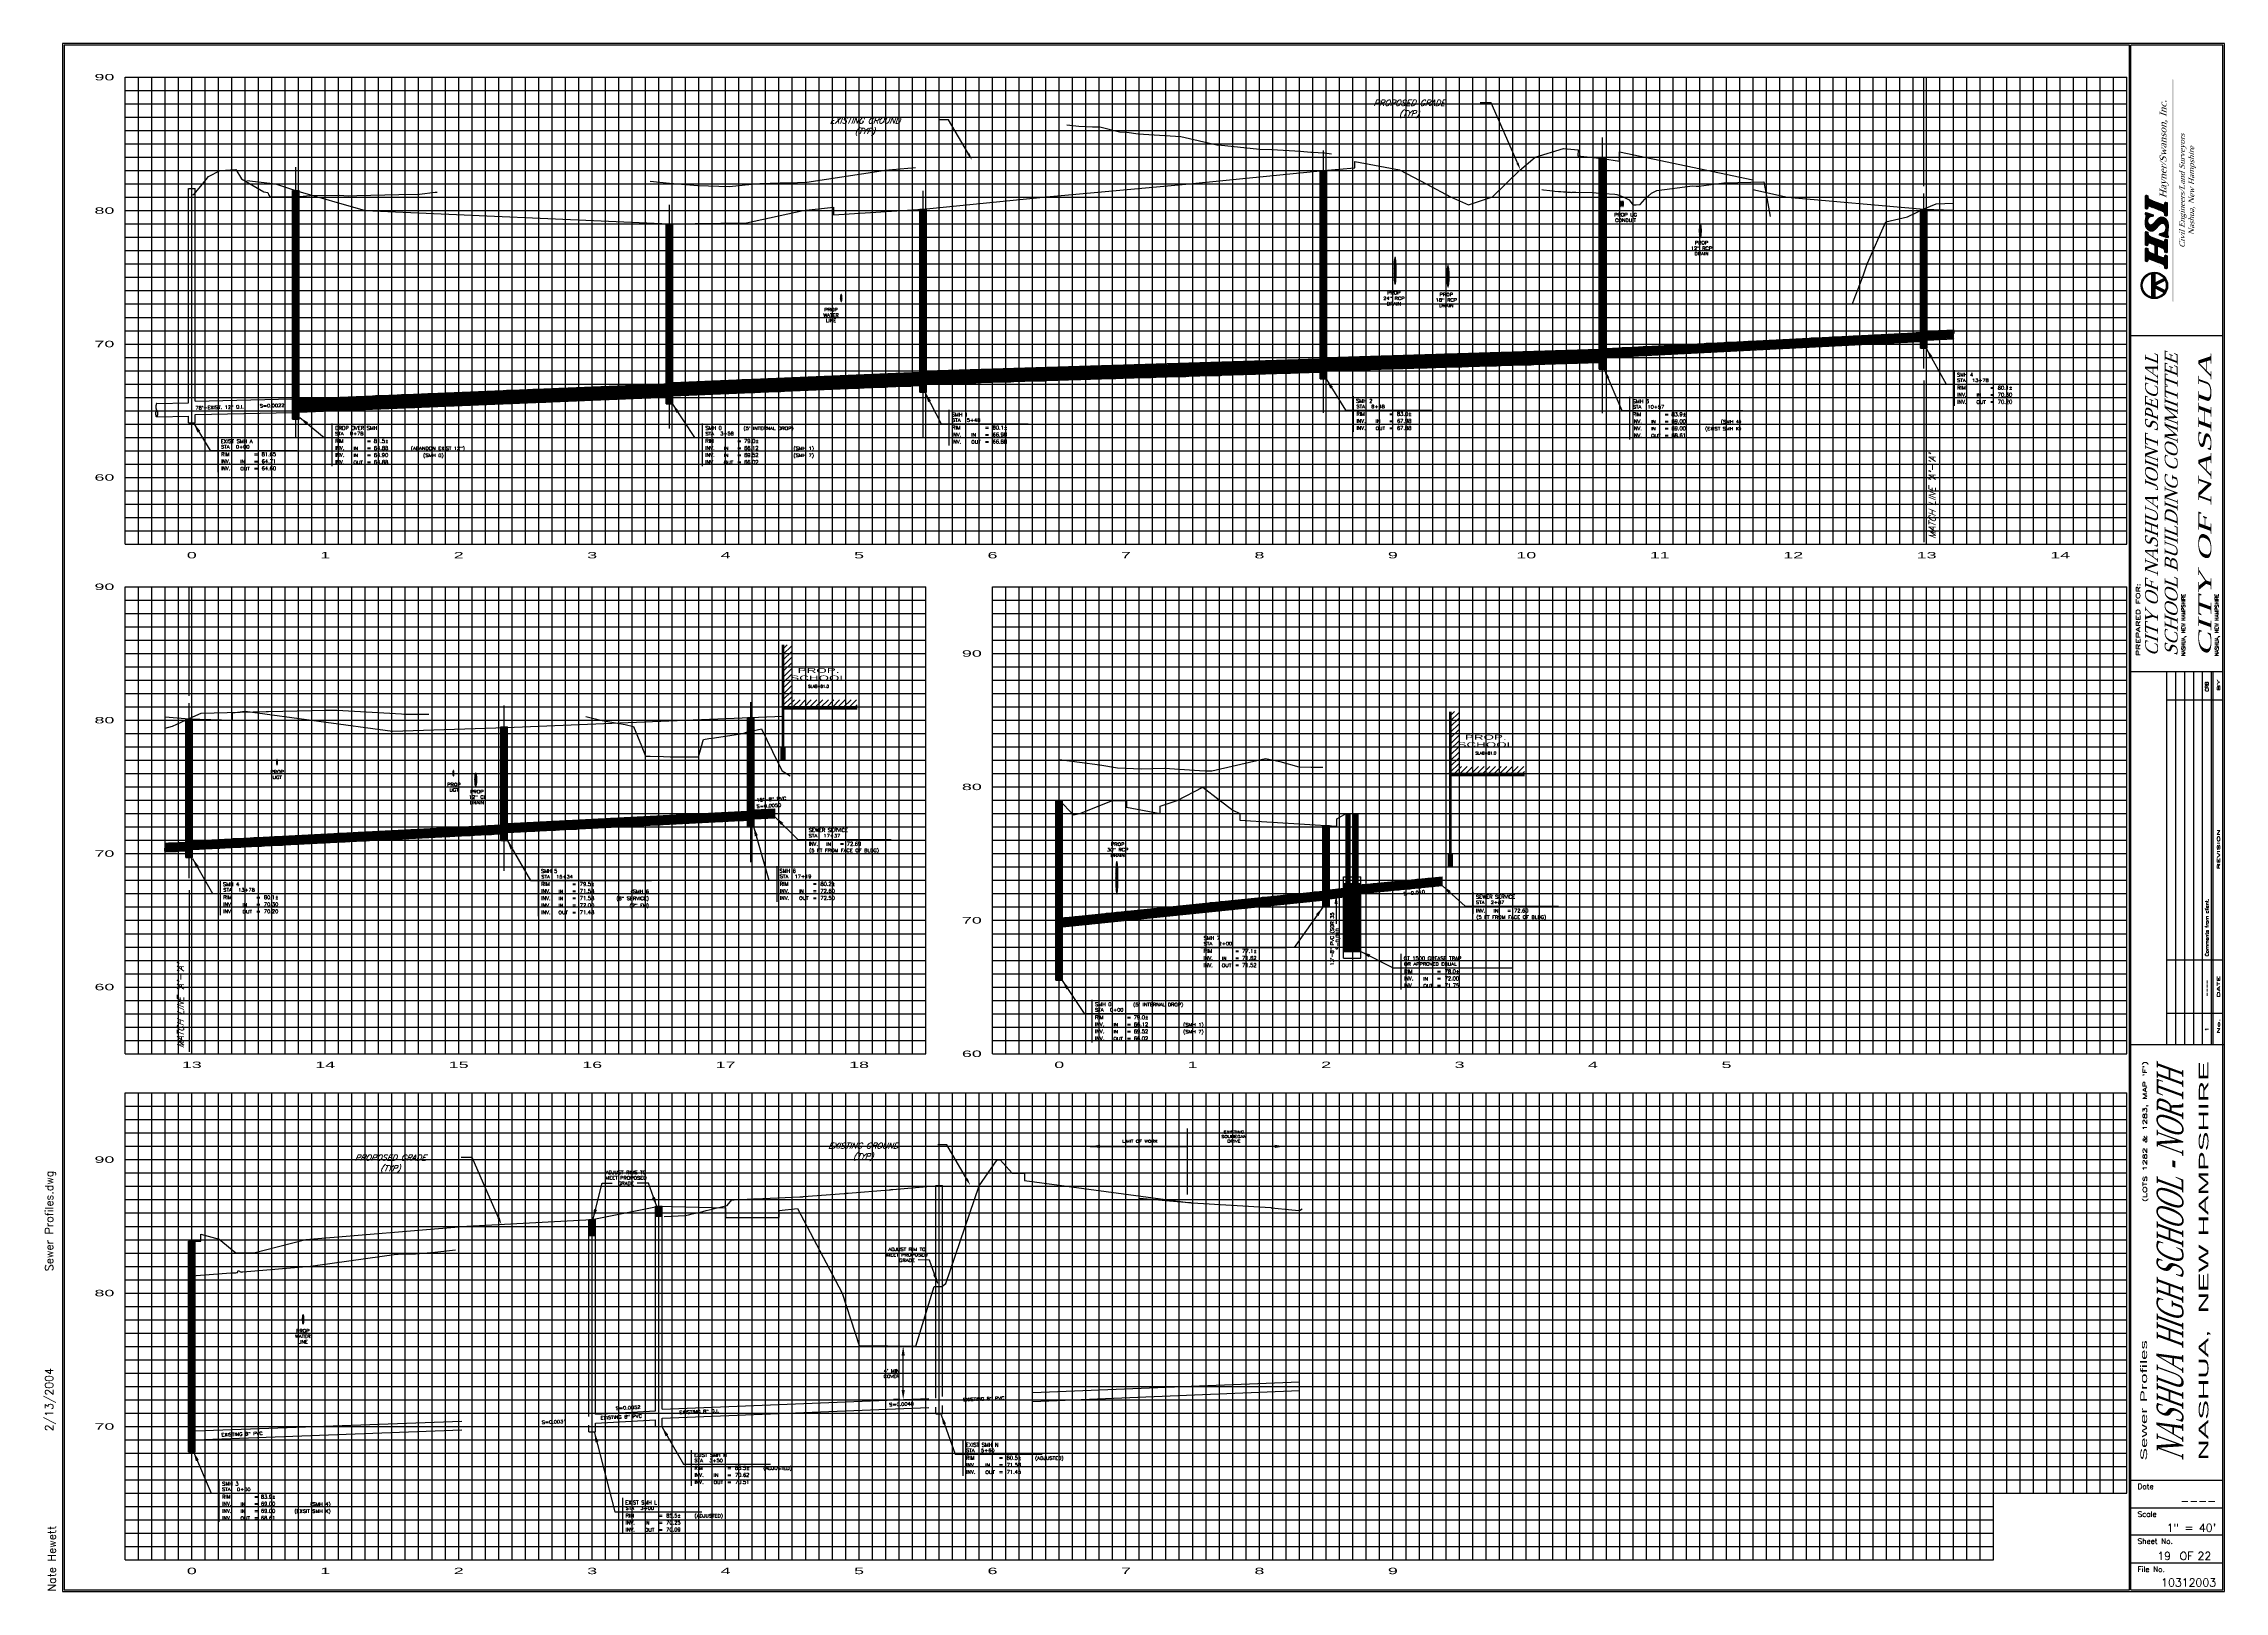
# Paper-space layout 'Sewer Profile' of a CAD drawing. Header units: inches. Extents: x 0.2 to 41.1, y 0.3 to 29.3.
# The model-space entities are those that its viewports show. They can reach past a viewport. Long polylines and large blocks are cut down to what shows.
import ezdxf
from ezdxf.enums import TextEntityAlignment as Align

# ---------------------------------------------------------------- set-up
doc = ezdxf.new("R2010")
doc.units = ezdxf.units.IN
doc.header["$MEASUREMENT"] = 0
for name, pattern in [('CENTER4', [0.5625, 0.375, -0.0625, 0.0625, -0.0625]), ('DASHED4', [0.1875, 0.125, -0.0625]), ('MATCH', [2.5, 1.25, -0.25, 0.25, -0.25, 0.25, -0.25])]:
    doc.linetypes.add(name, pattern=pattern)
for name, color, linetype in [('Border', 7, 'Continuous'), ('E2MLL', 5, 'MATCH'), ('HSIFLogo', 1, 'Continuous'), ('P1PIS', 4, 'Continuous'), ('P1PIT', 4, 'Continuous'), ('P2EGT', 5, 'Continuous'), ('P2PGT', 5, 'Continuous'), ('P6PIL', 6, 'Continuous'), ('P7EGD', 6, 'Continuous'), ('P7PGD', 6, 'Continuous'), ('P7PIT', 3, 'Continuous'), ('P7UTT', 3, 'Continuous'), ('P7WTT', 3, 'Continuous'), ('paper', 7, 'Continuous'), ('PFGC', 5, 'Continuous'), ('SEW1PEGC', 3, 'DASHED4'), ('SEW2PEGC', 3, 'DASHED4'), ('SEW3PEGC', 3, 'DASHED4'), ('STRUC-CL', 6, 'CENTER4'), ('STRUC-E', 3, 'DASHED4'), ('STRUC-H', 9, 'Continuous'), ('STRUC-S', 4, 'Continuous'), ('Title Block', 7, 'Continuous'), ('W1PPL', 11, 'Continuous'), ('W7PPL', 9, 'Continuous'), ('W7PPT', 3, 'Continuous')]:
    doc.layers.add(name, color=color, linetype=linetype)
doc.layers.get('paper').off()
doc.styles.add('100', font='simplex.shx', dxfattribs={"width": 1.69, "height": 0.09})
doc.styles.add('100BT', font='swiss.ttf', dxfattribs={"width": 2, "height": 3.6})
doc.styles.add('120SL', font='simplex.shx', dxfattribs={"oblique": 22, "height": 4.24})
doc.styles.add('140B', font='swissl.ttf', dxfattribs={"width": 2, "height": 0.000186})
doc.styles.add('140BT', font='swiss.ttf', dxfattribs={"width": 2, "height": 12.43})
doc.styles.add('140SL', font='simplex.shx', dxfattribs={"oblique": 22, "height": 4.928})
doc.styles.add('200BT', font='swiss.ttf', dxfattribs={"width": 2, "height": 17})
doc.styles.add('60', font='simplex.shx', dxfattribs={"width": 1.15, "height": 2.4})
doc.styles.add('60L', font='simplex.shx', dxfattribs={"height": 2.12})
doc.styles.add('60S', font='simplex.shx', dxfattribs={"width": 1.15, "oblique": 22, "height": 2.4})
doc.styles.add('80', font='simplex.shx', dxfattribs={"width": 1.66, "height": 7.7})
doc.styles.add('80C', font='simplex.shx', dxfattribs={"width": 2.55, "height": 5})
doc.styles.add('80CL', font='simplex.shx', dxfattribs={"width": 1.33, "height": 2})
doc.styles.add('80L', font='simplex.shx', dxfattribs={"height": 2.8})
doc.styles.add('AJ4', font='dutch.ttf', dxfattribs={"width": 1.1, "oblique": 20, "height": 7.75002e-06})
doc.styles.add('MB', font='dutch.ttf', dxfattribs={"oblique": 20, "height": 0.5})
doc.styles.add('MB1', font='dutch.ttf', dxfattribs={"oblique": 20, "height": 0.32})
doc.styles.add('MB3', font='dutch.ttf', dxfattribs={"width": 1.1, "oblique": 20, "height": 1.21094e-05})
doc.styles.add('Roman', font='romans')
doc.styles.add('SIMPLEX', font='SIMPLEX')
doc.dimstyles.get("Standard").update_dxf_attribs({"dimtxt": 0.18, "dimasz": 0.18, "dimexe": 0.18, "dimexo": 0.0625, "dimgap": 0.09, "dimtad": 0, "dimtih": 1, "dimtoh": 1, "dimdec": 4, "dimzin": 0, "dimdsep": 46, "dimtxsty": 'Standard', "dimcen": 0.09, "dimadec": 0, "dimazin": 0, "dimtfac": 1, "dimtdec": 4, "dimtofl": 0, "dimtmove": 0, "dimatfit": 3, "dimfxl": 1, "dimtolj": 1, "dimtzin": 0, "dimarcsym": 0})
pattern_1 = [(0, (0, 0), (0, 0.8), [])]

# ---------------------------------------------------------------- blocks, each defined once
blk = doc.blocks.new('REV-INS')
at = {"layer": 'Title Block', "style": '60', "width": 1.15}
for tag, p in [('NO', (0.291, 0.056)), ('DATE', (1.065, 0.056)), ('BY', (6.713, 0.056))]:
    blk.add_attdef(tag, text='', height=0.06, dxfattribs=at).set_placement(p, align=Align.CENTER)
blk.add_attdef('REVISION', (1.66, 0.056), '', height=0.06, dxfattribs=at)
blk = doc.blocks.new('*X26')
at = {"color": 0}
for p, q in [((16.32, -4.99), (16.375, -4.935)), ((16.321, -4.981), (16.366, -4.935)), ((16.321, -4.972), (16.358, -4.935)), ((16.322, -4.962), (16.349, -4.935)), ((16.323, -4.996), (16.384, -4.935)), ((16.324, -4.951), (16.34, -4.935)), ((16.326, -4.94), (16.331, -4.935)), ((16.332, -4.996), (16.393, -4.935)), ((16.341, -4.996), (16.402, -4.935)), ((16.35, -4.996), (16.411, -4.935)), ((16.359, -4.996), (16.419, -4.935)), ((16.368, -4.996), (16.428, -4.935)), ((16.376, -4.996), (16.437, -4.935)), ((16.385, -4.996), (16.446, -4.935)), ((16.394, -4.996), (16.455, -4.935)), ((16.403, -4.996), (16.464, -4.935)), ((16.412, -4.996), (16.472, -4.935)), ((16.414, -5.17), (16.508, -5.077)), ((16.42, -5.174), (16.499, -5.095)), ((16.421, -4.996), (16.481, -4.935)), ((16.424, -5.152), (16.517, -5.058)), ((16.425, -5.177), (16.489, -5.113)), ((16.429, -4.996), (16.49, -4.935)), ((16.431, -5.18), (16.48, -5.131)), ((16.433, -5.133), (16.526, -5.04)), ((16.437, -5.183), (16.471, -5.149)), ((16.438, -4.996), (16.499, -4.935)), ((16.443, -5.115), (16.536, -5.022)), ((16.443, -5.186), (16.462, -5.167)), ((16.447, -4.996), (16.508, -4.935)), ((16.448, -5.189), (16.452, -5.185)), ((16.452, -5.097), (16.545, -5.004)), ((16.456, -4.996), (16.517, -4.935)), ((16.462, -5.079), (16.605, -4.935)), ((16.465, -4.996), (16.526, -4.935)), ((16.471, -5.06), (16.596, -4.935)), ((16.474, -4.996), (16.534, -4.935)), ((16.481, -5.042), (16.587, -4.935)), ((16.482, -4.996), (16.543, -4.935)), ((16.49, -5.024), (16.579, -4.935)), ((16.491, -4.996), (16.552, -4.935)), ((16.499, -5.005), (16.57, -4.935)), ((16.5, -4.996), (16.561, -4.935)), ((16.55, -4.999), (16.614, -4.935)), ((16.553, -5.005), (16.623, -4.935)), ((16.556, -5.011), (16.632, -4.935)), ((16.559, -5.017), (16.64, -4.935)), ((16.562, -5.022), (16.649, -4.935)), ((16.565, -5.028), (16.593, -5)), ((16.568, -5.034), (16.596, -5.006)), ((16.571, -5.04), (16.599, -5.012)), ((16.574, -5.046), (16.602, -5.018)), ((16.577, -5.052), (16.605, -5.024)), ((16.58, -5.057), (16.608, -5.03)), ((16.583, -5.063), (16.611, -5.035)), ((16.586, -5.069), (16.614, -5.041)), ((16.589, -5.075), (16.617, -5.047)), ((16.592, -5.081), (16.62, -5.053)), ((16.595, -5.087), (16.623, -5.059)), ((16.597, -4.996), (16.658, -4.935)), ((16.598, -5.092), (16.626, -5.065)), ((16.601, -5.098), (16.629, -5.071)), ((16.604, -5.104), (16.632, -5.076)), ((16.606, -4.996), (16.667, -4.935)), ((16.607, -5.11), (16.635, -5.082)), ((16.61, -5.116), (16.638, -5.088)), ((16.613, -5.122), (16.641, -5.094)), ((16.615, -4.996), (16.676, -4.935)), ((16.616, -5.127), (16.644, -5.1)), ((16.619, -5.133), (16.647, -5.106)), ((16.622, -5.139), (16.65, -5.112)), ((16.624, -4.996), (16.685, -4.935)), ((16.625, -5.145), (16.653, -5.117)), ((16.628, -5.151), (16.656, -5.123)), ((16.631, -5.157), (16.659, -5.129)), ((16.633, -4.996), (16.693, -4.935)), ((16.634, -5.162), (16.662, -5.135)), ((16.637, -5.168), (16.665, -5.141)), ((16.64, -5.174), (16.668, -5.147)), ((16.642, -4.996), (16.702, -4.935)), ((16.643, -5.18), (16.671, -5.153)), ((16.646, -5.186), (16.674, -5.158)), ((16.65, -4.996), (16.711, -4.935)), ((16.654, -5.187), (16.676, -5.164)), ((16.659, -4.996), (16.72, -4.935)), ((16.668, -4.996), (16.729, -4.935)), ((16.674, -5.175), (16.679, -5.17)), ((16.677, -4.996), (16.738, -4.935)), ((16.686, -4.996), (16.746, -4.935)), ((16.695, -4.996), (16.755, -4.935)), ((16.703, -4.996), (16.764, -4.935)), ((16.712, -4.996), (16.771, -4.937)), ((16.721, -4.996), (16.772, -4.945)), ((16.73, -4.996), (16.773, -4.952)), ((16.739, -4.996), (16.774, -4.961)), ((16.748, -4.996), (16.775, -4.969)), ((16.756, -4.996), (16.775, -4.977)), ((16.765, -4.996), (16.776, -4.986)), ((16.774, -4.996), (16.776, -4.994))]:
    blk.add_line(p, q, dxfattribs=at)
blk = doc.blocks.new('*X29')
at = {"color": 0}
for p, q in [((31.06, 25.8), (31.26, 25.8)), ((31.06, 25.79), (31.26, 25.79)), ((31.06, 25.78), (31.26, 25.78)), ((31.06, 25.77), (31.26, 25.77)), ((31.06, 25.76), (31.26, 25.76)), ((31.06, 25.75), (31.26, 25.75)), ((31.06, 25.74), (31.26, 25.74)), ((31.06, 25.73), (31.26, 25.73)), ((31.06, 25.72), (31.26, 25.72)), ((31.06, 25.71), (31.26, 25.71)), ((31.06, 25.7), (31.26, 25.7)), ((31.06, 25.69), (31.26, 25.69)), ((31.06, 25.68), (31.26, 25.68)), ((31.06, 25.67), (31.26, 25.67)), ((31.06, 25.66), (31.26, 25.66)), ((31.06, 25.65), (31.26, 25.65)), ((31.06, 25.64), (31.26, 25.64)), ((31.06, 25.63), (31.26, 25.63)), ((31.06, 25.62), (31.26, 25.62)), ((31.06, 25.61), (31.26, 25.61)), ((31.06, 25.6), (31.26, 25.6)), ((31.06, 25.59), (31.26, 25.59)), ((31.06, 25.58), (31.26, 25.58)), ((31.06, 25.57), (31.26, 25.57)), ((31.06, 25.56), (31.26, 25.56)), ((31.06, 25.55), (31.26, 25.55)), ((31.06, 25.54), (31.26, 25.54)), ((31.06, 25.53), (31.26, 25.53)), ((31.06, 25.52), (31.26, 25.52)), ((31.06, 25.51), (31.26, 25.51)), ((31.07, 25.92), (31.27, 25.92)), ((31.07, 25.91), (31.27, 25.91)), ((31.07, 25.9), (31.27, 25.9)), ((31.07, 25.89), (31.27, 25.89)), ((31.07, 25.88), (31.27, 25.88)), ((31.07, 25.87), (31.27, 25.87)), ((31.07, 25.86), (31.27, 25.86)), ((31.07, 25.85), (31.27, 25.85)), ((31.07, 25.84), (31.27, 25.84)), ((31.07, 25.83), (31.27, 25.83)), ((31.07, 25.82), (31.26, 25.82)), ((31.07, 25.81), (31.26, 25.81)), ((31.07, 25.5), (31.26, 25.5)), ((31.07, 25.49), (31.26, 25.49)), ((31.07, 25.48), (31.27, 25.48)), ((31.07, 25.47), (31.27, 25.47)), ((31.07, 25.46), (31.27, 25.46)), ((31.07, 25.45), (31.27, 25.45)), ((31.07, 25.44), (31.27, 25.44)), ((31.07, 25.43), (31.27, 25.43)), ((31.07, 25.42), (31.27, 25.42)), ((31.07, 25.41), (31.27, 25.41)), ((31.07, 25.4), (31.27, 25.4)), ((31.07, 25.39), (31.27, 25.39)), ((31.08, 26), (31.29, 26)), ((31.08, 25.99), (31.28, 25.99)), ((31.08, 25.98), (31.28, 25.98)), ((31.08, 25.97), (31.28, 25.97)), ((31.08, 25.96), (31.28, 25.96)), ((31.08, 25.95), (31.28, 25.95)), ((31.08, 25.94), (31.28, 25.94)), ((31.08, 25.93), (31.28, 25.93)), ((31.08, 25.38), (31.28, 25.38)), ((31.08, 25.37), (31.28, 25.37)), ((31.08, 25.36), (31.28, 25.36)), ((31.08, 25.35), (31.28, 25.35)), ((31.08, 25.34), (31.28, 25.34)), ((31.08, 25.33), (31.28, 25.33)), ((31.08, 25.32), (31.28, 25.32)), ((31.08, 25.31), (31.28, 25.31)), ((31.09, 26.06), (31.3, 26.06)), ((31.09, 26.05), (31.29, 26.05)), ((31.09, 26.04), (31.29, 26.04)), ((31.09, 26.03), (31.29, 26.03)), ((31.09, 26.02), (31.29, 26.02)), ((31.09, 26.01), (31.29, 26.01)), ((31.09, 25.3), (31.29, 25.3)), ((31.09, 25.29), (31.29, 25.29)), ((31.09, 25.28), (31.29, 25.28)), ((31.09, 25.27), (31.29, 25.27)), ((31.09, 25.26), (31.29, 25.26)), ((31.09, 25.25), (31.29, 25.25)), ((31.1, 26.12), (31.31, 26.12)), ((31.1, 26.11), (31.3, 26.11)), ((31.1, 26.1), (31.3, 26.1)), ((31.1, 26.09), (31.3, 26.09)), ((31.1, 26.08), (31.3, 26.08)), ((31.1, 26.07), (31.3, 26.07)), ((31.1, 25.24), (31.3, 25.24)), ((31.1, 25.23), (31.3, 25.23)), ((31.1, 25.22), (31.3, 25.22)), ((31.1, 25.21), (31.3, 25.21)), ((31.1, 25.2), (31.3, 25.2)), ((31.1, 25.19), (31.31, 25.19)), ((31.11, 26.17), (31.32, 26.17)), ((31.11, 26.16), (31.32, 26.16)), ((31.11, 26.15), (31.31, 26.15)), ((31.11, 26.14), (31.31, 26.14)), ((31.11, 26.13), (31.31, 26.13)), ((31.11, 25.18), (31.31, 25.18)), ((31.11, 25.17), (31.31, 25.17)), ((31.11, 25.16), (31.31, 25.16)), ((31.11, 25.15), (31.31, 25.15)), ((31.11, 25.14), (31.32, 25.14)), ((31.12, 26.21), (31.33, 26.21)), ((31.12, 26.2), (31.33, 26.2)), ((31.12, 26.19), (31.32, 26.19)), ((31.12, 26.18), (31.32, 26.18)), ((31.12, 25.13), (31.32, 25.13)), ((31.12, 25.12), (31.32, 25.12)), ((31.12, 25.11), (31.32, 25.11)), ((31.12, 25.1), (31.33, 25.1)), ((31.13, 26.25), (31.34, 26.25)), ((31.13, 26.24), (31.34, 26.24)), ((31.13, 26.23), (31.33, 26.23)), ((31.13, 26.22), (31.33, 26.22)), ((31.13, 25.09), (31.33, 25.09)), ((31.13, 25.08), (31.33, 25.08)), ((31.13, 25.07), (31.33, 25.07)), ((31.13, 25.06), (31.34, 25.06)), ((31.14, 26.29), (31.35, 26.29)), ((31.14, 26.28), (31.35, 26.28)), ((31.14, 26.27), (31.34, 26.27)), ((31.14, 26.26), (31.34, 26.26)), ((31.14, 25.05), (31.34, 25.05)), ((31.14, 25.04), (31.34, 25.04)), ((31.14, 25.03), (31.35, 25.03)), ((31.14, 25.02), (31.35, 25.02)), ((31.15, 26.33), (31.36, 26.33)), ((31.15, 26.32), (31.36, 26.32)), ((31.15, 26.31), (31.36, 26.31)), ((31.15, 26.3), (31.35, 26.3)), ((31.15, 25.01), (31.35, 25.01)), ((31.15, 25), (31.35, 25)), ((31.15, 24.99), (31.36, 24.99)), ((31.15, 24.98), (31.36, 24.98)), ((31.16, 26.36), (31.37, 26.36)), ((31.16, 26.35), (31.37, 26.35)), ((31.16, 26.34), (31.36, 26.34)), ((31.16, 24.97), (31.36, 24.97)), ((31.16, 24.96), (31.37, 24.96)), ((31.16, 24.95), (31.37, 24.95)), ((31.17, 26.39), (31.38, 26.39)), ((31.17, 26.38), (31.38, 26.38)), ((31.17, 26.37), (31.37, 26.37)), ((31.17, 24.94), (31.37, 24.94)), ((31.17, 24.93), (31.38, 24.93)), ((31.17, 24.92), (31.38, 24.92)), ((31.17, 24.91), (31.38, 24.91)), ((31.18, 26.42), (31.39, 26.42)), ((31.18, 26.41), (31.39, 26.41)), ((31.18, 26.4), (31.38, 26.4)), ((31.18, 24.9), (31.39, 24.9)), ((31.18, 24.89), (31.39, 24.89)), ((31.18, 24.88), (31.39, 24.88)), ((31.19, 26.45), (31.4, 26.45)), ((31.19, 26.44), (31.4, 26.44)), ((31.19, 26.43), (31.4, 26.43)), ((31.19, 24.87), (31.4, 24.87)), ((31.19, 24.86), (31.4, 24.86)), ((31.19, 24.85), (31.41, 24.85)), ((31.2, 26.48), (31.41, 26.48)), ((31.2, 26.47), (31.41, 26.47)), ((31.2, 26.46), (31.41, 26.46)), ((31.2, 24.84), (31.41, 24.84)), ((31.2, 24.83), (31.41, 24.83)), ((31.21, 26.51), (31.43, 26.51)), ((31.21, 26.5), (31.42, 26.5)), ((31.21, 26.49), (31.42, 26.49)), ((31.21, 24.82), (31.42, 24.82)), ((31.21, 24.81), (31.42, 24.81)), ((31.21, 24.8), (31.42, 24.8)), ((31.22, 26.54), (31.44, 26.54)), ((31.22, 26.53), (31.43, 26.53)), ((31.22, 26.52), (31.43, 26.52)), ((31.22, 24.79), (31.43, 24.79)), ((31.22, 24.78), (31.43, 24.78)), ((31.22, 24.77), (31.44, 24.77)), ((31.23, 26.56), (31.45, 26.56)), ((31.23, 26.55), (31.44, 26.55)), ((31.23, 24.76), (31.44, 24.76)), ((31.23, 24.75), (31.45, 24.75)), ((31.24, 26.59), (31.46, 26.59)), ((31.24, 26.58), (31.46, 26.58)), ((31.24, 26.57), (31.45, 26.57)), ((31.24, 24.74), (31.45, 24.74)), ((31.24, 24.73), (31.45, 24.73)), ((31.24, 24.72), (31.46, 24.72)), ((31.25, 26.61), (31.47, 26.61)), ((31.25, 26.6), (31.46, 26.6)), ((31.25, 24.71), (31.46, 24.71)), ((31.25, 24.7), (31.47, 24.7)), ((31.26, 26.63), (31.48, 26.63)), ((31.26, 26.62), (31.47, 26.62)), ((31.26, 24.69), (31.47, 24.69)), ((31.26, 24.68), (31.48, 24.68)), ((31.26, 24.67), (31.48, 24.67)), ((31.27, 26.66), (31.49, 26.66)), ((31.27, 26.65), (31.49, 26.65)), ((31.27, 26.64), (31.48, 26.64)), ((31.27, 24.66), (31.49, 24.66)), ((31.27, 24.65), (31.49, 24.65)), ((31.28, 26.68), (31.5, 26.68)), ((31.28, 26.67), (31.5, 26.67)), ((31.28, 24.64), (31.5, 24.64)), ((31.28, 24.63), (31.5, 24.63)), ((31.29, 26.7), (31.51, 26.7)), ((31.29, 26.69), (31.51, 26.69)), ((31.29, 24.62), (31.51, 24.62)), ((31.29, 24.61), (31.51, 24.61)), ((31.3, 26.72), (31.52, 26.72)), ((31.3, 26.71), (31.52, 26.71)), ((31.3, 24.6), (31.52, 24.6)), ((31.3, 24.59), (31.52, 24.59)), ((31.31, 26.74), (31.53, 26.74)), ((31.31, 26.73), (31.53, 26.73)), ((31.31, 24.58), (31.53, 24.58)), ((31.31, 24.57), (31.53, 24.57)), ((31.32, 26.76), (31.55, 26.76)), ((31.32, 26.75), (31.54, 26.75)), ((31.32, 24.56), (31.54, 24.56)), ((31.32, 24.55), (31.54, 24.55)), ((31.33, 26.78), (31.56, 26.78)), ((31.33, 26.77), (31.55, 26.77)), ((31.33, 24.54), (31.55, 24.54)), ((31.33, 24.53), (31.56, 24.53)), ((31.34, 26.8), (31.57, 26.8)), ((31.34, 26.79), (31.56, 26.79)), ((31.34, 24.52), (31.56, 24.52)), ((31.35, 26.82), (31.58, 26.82)), ((31.35, 26.81), (31.57, 26.81)), ((31.36, 26.84), (31.59, 26.84)), ((31.36, 26.83), (31.59, 26.83)), ((31.37, 26.86), (31.6, 26.86)), ((31.37, 26.85), (31.6, 26.85)), ((31.38, 26.87), (31.61, 26.87)), ((31.39, 26.89), (31.62, 26.89)), ((31.39, 26.88), (31.62, 26.88)), ((31.4, 26.91), (31.64, 26.91)), ((31.4, 26.9), (31.63, 26.9)), ((31.41, 26.92), (31.64, 26.92)), ((31.42, 26.94), (31.66, 26.94)), ((31.42, 26.93), (31.65, 26.93)), ((31.43, 26.96), (31.67, 26.96)), ((31.43, 26.95), (31.66, 26.95)), ((31.44, 26.97), (31.68, 26.97)), ((31.45, 26.99), (31.69, 26.99)), ((31.45, 26.98), (31.69, 26.98)), ((31.46, 27), (31.7, 27)), ((31.47, 27.02), (31.71, 27.02)), ((31.47, 27.01), (31.71, 27.01)), ((31.48, 27.03), (31.72, 27.03)), ((31.49, 27.05), (31.74, 27.05)), ((31.49, 27.04), (31.73, 27.04)), ((31.5, 27.06), (31.75, 27.06)), ((31.51, 27.08), (31.76, 27.08)), ((31.51, 27.07), (31.75, 27.07)), ((31.52, 27.09), (31.77, 27.09)), ((31.53, 27.11), (31.79, 27.11)), ((31.53, 27.1), (31.78, 27.1)), ((31.54, 27.12), (31.79, 27.12)), ((31.55, 27.13), (31.8, 27.13)), ((31.56, 27.15), (31.82, 27.15)), ((31.56, 27.14), (31.81, 27.14)), ((31.57, 27.16), (31.83, 27.16)), ((31.58, 27.17), (31.84, 27.17)), ((31.59, 27.18), (31.85, 27.18)), ((31.6, 27.2), (31.86, 27.2)), ((31.6, 27.19), (31.86, 27.19)), ((31.61, 27.21), (31.87, 27.21)), ((31.62, 27.22), (31.88, 27.22)), ((31.63, 27.23), (31.89, 27.23)), ((31.64, 27.25), (31.91, 27.25)), ((31.64, 27.24), (31.9, 27.24)), ((31.65, 27.26), (31.92, 27.26)), ((31.66, 27.27), (31.93, 27.27)), ((31.67, 27.28), (31.94, 27.28)), ((31.68, 27.29), (31.95, 27.29)), ((31.69, 27.3), (31.96, 27.3)), ((31.7, 27.31), (31.97, 27.31)), ((31.71, 27.32), (31.98, 27.32)), ((31.72, 27.34), (32.01, 27.34)), ((31.72, 27.33), (32, 27.33)), ((31.73, 27.35), (32.02, 27.35)), ((31.74, 27.36), (32.03, 27.36)), ((31.75, 27.37), (32.04, 27.37)), ((31.76, 27.38), (32.05, 27.38)), ((31.77, 27.39), (32.06, 27.39)), ((31.78, 27.4), (32.08, 27.4)), ((31.79, 27.41), (32.09, 27.41)), ((31.8, 27.42), (32.1, 27.42)), ((31.81, 27.43), (32.11, 27.43)), ((31.82, 27.44), (32.12, 27.44)), ((31.83, 27.45), (32.14, 27.45)), ((31.84, 27.46), (32.15, 27.46)), ((31.86, 27.47), (32.16, 27.47)), ((31.87, 27.48), (32.18, 27.48)), ((31.88, 27.49), (32.19, 27.49)), ((31.89, 27.5), (32.2, 27.5)), ((31.9, 27.51), (32.22, 27.51)), ((31.91, 27.52), (32.23, 27.52)), ((31.92, 27.53), (32.25, 27.53)), ((31.93, 27.54), (32.26, 27.54)), ((31.95, 27.55), (32.28, 27.55)), ((31.96, 27.56), (32.29, 27.56)), ((31.97, 27.57), (32.31, 27.57)), ((31.98, 27.58), (32.32, 27.58)), ((32, 27.59), (32.34, 27.59)), ((32.01, 27.6), (32.36, 27.6)), ((32.02, 27.61), (32.37, 27.61)), ((32.03, 27.62), (32.39, 27.62)), ((32.05, 27.63), (32.41, 27.63)), ((32.06, 27.64), (32.42, 27.64)), ((32.07, 27.65), (32.44, 27.65)), ((32.09, 27.66), (32.46, 27.66)), ((32.1, 27.67), (32.48, 27.67)), ((32.12, 27.68), (32.5, 27.68)), ((32.13, 27.69), (32.52, 27.69)), ((32.14, 27.7), (32.54, 27.7)), ((32.16, 27.71), (32.56, 27.71)), ((32.17, 27.72), (32.58, 27.72)), ((32.19, 27.73), (32.6, 27.73)), ((32.21, 27.74), (32.63, 27.74)), ((32.22, 27.75), (32.65, 27.75)), ((32.24, 27.76), (32.67, 27.76)), ((32.25, 27.77), (32.7, 27.77)), ((32.27, 27.78), (32.72, 27.78)), ((32.29, 27.79), (32.75, 27.79)), ((32.3, 27.8), (32.78, 27.8)), ((32.32, 27.81), (32.81, 27.81)), ((32.34, 27.82), (32.84, 27.82)), ((32.36, 27.83), (32.87, 27.83)), ((32.38, 27.84), (32.9, 27.84)), ((32.4, 27.85), (32.94, 27.85)), ((32.42, 27.86), (32.98, 27.86)), ((32.44, 27.87), (33.02, 27.87)), ((32.46, 27.88), (33.07, 27.88)), ((32.48, 27.89), (33.12, 27.89)), ((32.5, 27.9), (33.17, 27.9)), ((32.52, 27.91), (33.24, 27.91)), ((32.54, 27.92), (33.33, 27.92)), ((32.57, 27.93), (34.5, 27.93)), ((32.59, 27.94), (34.48, 27.94)), ((32.62, 27.95), (34.45, 27.95)), ((32.64, 27.96), (34.43, 27.96)), ((32.67, 27.97), (34.4, 27.97)), ((32.69, 27.98), (34.37, 27.98)), ((32.72, 27.99), (34.35, 27.99)), ((32.75, 28), (34.32, 28)), ((32.78, 28.01), (34.29, 28.01)), ((32.81, 28.02), (34.25, 28.02)), ((32.85, 28.03), (34.22, 28.03)), ((32.88, 28.04), (34.18, 28.04)), ((32.92, 28.05), (34.15, 28.05)), ((32.96, 28.06), (34.11, 28.06)), ((33.01, 28.07), (34.06, 28.07)), ((33.05, 28.08), (34.01, 28.08)), ((33.11, 28.09), (33.96, 28.09)), ((33.17, 28.1), (33.9, 28.1)), ((33.24, 28.11), (33.82, 28.11)), ((33.35, 28.12), (33.72, 28.12)), ((33.73, 27.92), (34.52, 27.92)), ((33.83, 27.91), (34.55, 27.91)), ((33.89, 27.9), (34.57, 27.9)), ((33.95, 27.89), (34.59, 27.89)), ((34, 27.88), (34.61, 27.88)), ((34.05, 27.87), (34.63, 27.87)), ((34.09, 27.86), (34.65, 27.86)), ((34.13, 27.85), (34.67, 27.85)), ((34.16, 27.84), (34.69, 27.84)), ((34.2, 27.83), (34.71, 27.83)), ((34.23, 27.82), (34.73, 27.82)), ((34.26, 27.81), (34.75, 27.81)), ((34.29, 27.8), (34.76, 27.8)), ((34.32, 27.79), (34.78, 27.79)), ((34.34, 27.78), (34.8, 27.78)), ((34.37, 27.77), (34.81, 27.77)), ((34.39, 27.76), (34.83, 27.76)), ((34.42, 27.75), (34.85, 27.75)), ((34.44, 27.74), (34.86, 27.74)), ((34.46, 27.73), (34.88, 27.73)), ((34.49, 27.72), (34.89, 27.72)), ((34.51, 27.71), (34.91, 27.71)), ((34.53, 27.7), (34.92, 27.7)), ((34.55, 27.69), (34.94, 27.69)), ((34.57, 27.68), (34.95, 27.68)), ((34.59, 27.67), (34.97, 27.67)), ((34.61, 27.66), (34.98, 27.66)), ((34.63, 27.65), (34.99, 27.65)), ((34.64, 27.64), (35.01, 27.64)), ((34.66, 27.63), (35.02, 27.63)), ((34.68, 27.62), (35.03, 27.62)), ((34.7, 27.61), (35.05, 27.61)), ((34.71, 27.6), (35.06, 27.6)), ((34.73, 27.59), (35.07, 27.59)), ((34.74, 27.58), (35.09, 27.58)), ((34.76, 27.57), (35.1, 27.57)), ((34.78, 27.56), (35.11, 27.56)), ((34.79, 27.55), (35.12, 27.55)), ((34.81, 27.54), (35.13, 27.54)), ((34.82, 27.53), (35.15, 27.53)), ((34.84, 27.52), (35.16, 27.52)), ((34.85, 27.51), (35.17, 27.51)), ((34.86, 27.5), (35.18, 27.5)), ((34.88, 27.49), (35.19, 27.49)), ((34.89, 27.48), (35.2, 27.48)), ((34.9, 27.47), (35.21, 27.47)), ((34.92, 27.46), (35.22, 27.46)), ((34.93, 27.45), (35.23, 27.45)), ((34.94, 27.44), (35.24, 27.44)), ((34.96, 27.43), (35.26, 27.43)), ((34.97, 27.42), (35.27, 27.42)), ((34.98, 27.41), (35.28, 27.41)), ((34.99, 27.4), (35.29, 27.4)), ((35, 27.39), (35.3, 27.39)), ((35.02, 27.38), (35.31, 27.38)), ((35.03, 27.37), (35.31, 27.37)), ((35.04, 27.36), (35.32, 27.36)), ((35.05, 27.35), (35.33, 27.35)), ((35.06, 27.34), (35.34, 27.34)), ((35.07, 27.33), (35.35, 27.33)), ((35.08, 27.32), (35.36, 27.32)), ((35.09, 27.31), (35.37, 27.31)), ((35.1, 27.3), (35.38, 27.3)), ((35.11, 27.29), (35.39, 27.29)), ((35.13, 27.28), (35.4, 27.28)), ((35.14, 27.27), (35.41, 27.27)), ((35.15, 27.26), (35.41, 27.26)), ((35.16, 27.25), (35.42, 27.25)), ((35.16, 27.24), (35.43, 27.24)), ((35.17, 27.23), (35.44, 27.23)), ((35.18, 27.22), (35.45, 27.22)), ((35.19, 27.21), (35.46, 27.21)), ((35.2, 27.2), (35.46, 27.2)), ((35.21, 27.19), (35.47, 27.19)), ((35.22, 27.18), (35.48, 27.18)), ((35.23, 27.17), (35.49, 27.17)), ((35.24, 27.16), (35.5, 27.16)), ((35.25, 27.15), (35.5, 27.15)), ((35.26, 27.14), (35.51, 27.14)), ((35.27, 27.13), (35.52, 27.13)), ((35.27, 27.12), (35.53, 27.12)), ((35.28, 27.11), (35.53, 27.11)), ((35.29, 27.1), (35.54, 27.1)), ((35.3, 27.09), (35.55, 27.09)), ((35.31, 27.08), (35.55, 27.08)), ((35.31, 27.07), (35.56, 27.07)), ((35.32, 27.06), (35.57, 27.06)), ((35.33, 27.05), (35.58, 27.05)), ((35.34, 27.04), (35.58, 27.04)), ((35.35, 27.03), (35.59, 27.03)), ((35.35, 27.02), (35.6, 27.02)), ((35.36, 27.01), (35.6, 27.01)), ((35.37, 27), (35.61, 27)), ((35.38, 26.99), (35.62, 26.99)), ((35.38, 26.98), (35.62, 26.98)), ((35.39, 26.97), (35.63, 26.97)), ((35.4, 26.96), (35.63, 26.96)), ((35.4, 26.95), (35.64, 26.95)), ((35.41, 26.94), (35.65, 26.94)), ((35.42, 26.93), (35.65, 26.93)), ((35.42, 26.92), (35.66, 26.92)), ((35.43, 26.91), (35.66, 26.91)), ((35.44, 26.9), (35.67, 26.9)), ((35.44, 26.89), (35.68, 26.89)), ((35.45, 26.88), (35.68, 26.88)), ((35.46, 26.87), (35.69, 26.87)), ((35.46, 26.86), (35.69, 26.86)), ((35.47, 26.85), (35.7, 26.85)), ((35.48, 26.84), (35.7, 26.84)), ((35.48, 26.83), (35.71, 26.83)), ((35.49, 26.82), (35.72, 26.82)), ((35.49, 26.81), (35.72, 26.81)), ((35.5, 26.8), (35.73, 26.8)), ((35.51, 26.79), (35.73, 26.79)), ((35.51, 26.78), (35.74, 26.78)), ((35.51, 24.53), (35.74, 24.53)), ((35.51, 24.52), (35.73, 24.52)), ((35.52, 26.77), (35.74, 26.77)), ((35.52, 26.76), (35.75, 26.76)), ((35.52, 24.55), (35.75, 24.55)), ((35.52, 24.54), (35.74, 24.54)), ((35.53, 26.75), (35.75, 26.75)), ((35.53, 26.74), (35.76, 26.74)), ((35.53, 24.57), (35.76, 24.57)), ((35.53, 24.56), (35.75, 24.56)), ((35.54, 26.73), (35.76, 26.73)), ((35.54, 26.72), (35.77, 26.72)), ((35.54, 24.58), (35.76, 24.58)), ((35.55, 26.71), (35.77, 26.71)), ((35.55, 26.7), (35.78, 26.7)), ((35.55, 24.6), (35.77, 24.6)), ((35.55, 24.59), (35.77, 24.59)), ((35.56, 26.69), (35.78, 26.69)), ((35.56, 26.68), (35.78, 26.68)), ((35.56, 24.62), (35.78, 24.62)), ((35.56, 24.61), (35.78, 24.61)), ((35.57, 26.67), (35.79, 26.67)), ((35.57, 26.66), (35.79, 26.66)), ((35.57, 24.64), (35.79, 24.64)), ((35.57, 24.63), (35.79, 24.63)), ((35.58, 26.65), (35.8, 26.65)), ((35.58, 26.64), (35.8, 26.64)), ((35.58, 24.66), (35.8, 24.66)), ((35.58, 24.65), (35.79, 24.65)), ((35.59, 26.63), (35.81, 26.63)), ((35.59, 26.62), (35.81, 26.62)), ((35.59, 24.68), (35.81, 24.68)), ((35.59, 24.67), (35.8, 24.67)), ((35.6, 26.61), (35.82, 26.61)), ((35.6, 26.6), (35.82, 26.6)), ((35.6, 24.71), (35.82, 24.71)), ((35.6, 24.7), (35.82, 24.7)), ((35.6, 24.69), (35.81, 24.69)), ((35.61, 26.59), (35.82, 26.59)), ((35.61, 26.58), (35.83, 26.58)), ((35.61, 24.73), (35.83, 24.73)), ((35.61, 24.72), (35.82, 24.72)), ((35.62, 26.57), (35.83, 26.57)), ((35.62, 26.56), (35.84, 26.56)), ((35.62, 24.75), (35.84, 24.75)), ((35.62, 24.74), (35.83, 24.74)), ((35.63, 26.55), (35.84, 26.55)), ((35.63, 26.54), (35.84, 26.54)), ((35.63, 26.53), (35.85, 26.53)), ((35.63, 24.77), (35.84, 24.77)), ((35.63, 24.76), (35.84, 24.76)), ((35.64, 26.52), (35.85, 26.52)), ((35.64, 26.51), (35.85, 26.51)), ((35.64, 24.8), (35.86, 24.8)), ((35.64, 24.79), (35.85, 24.79)), ((35.64, 24.78), (35.85, 24.78)), ((35.65, 26.5), (35.86, 26.5)), ((35.65, 26.49), (35.86, 26.49)), ((35.65, 26.48), (35.87, 26.48)), ((35.65, 24.82), (35.86, 24.82)), ((35.65, 24.81), (35.86, 24.81)), ((35.66, 26.47), (35.87, 26.47)), ((35.66, 26.46), (35.87, 26.46)), ((35.66, 24.85), (35.87, 24.85)), ((35.66, 24.84), (35.87, 24.84)), ((35.66, 24.83), (35.87, 24.83)), ((35.67, 26.45), (35.88, 26.45)), ((35.67, 26.44), (35.88, 26.44)), ((35.67, 26.43), (35.88, 26.43)), ((35.67, 24.88), (35.88, 24.88)), ((35.67, 24.87), (35.88, 24.87)), ((35.67, 24.86), (35.88, 24.86)), ((35.68, 26.42), (35.89, 26.42)), ((35.68, 26.41), (35.89, 26.41)), ((35.68, 26.4), (35.89, 26.4)), ((35.68, 24.91), (35.89, 24.91)), ((35.68, 24.9), (35.89, 24.9)), ((35.68, 24.89), (35.89, 24.89)), ((35.69, 26.39), (35.9, 26.39)), ((35.69, 26.38), (35.9, 26.38)), ((35.69, 26.37), (35.9, 26.37)), ((35.69, 24.94), (35.9, 24.94)), ((35.69, 24.93), (35.9, 24.93)), ((35.69, 24.92), (35.9, 24.92)), ((35.7, 26.36), (35.9, 26.36)), ((35.7, 26.35), (35.91, 26.35)), ((35.7, 26.34), (35.91, 26.34)), ((35.7, 24.97), (35.91, 24.97)), ((35.7, 24.96), (35.91, 24.96)), ((35.7, 24.95), (35.91, 24.95)), ((35.71, 26.33), (35.91, 26.33)), ((35.71, 26.32), (35.92, 26.32)), ((35.71, 26.31), (35.92, 26.31)), ((35.71, 25), (35.92, 25)), ((35.71, 24.99), (35.92, 24.99)), ((35.71, 24.98), (35.91, 24.98)), ((35.72, 26.3), (35.92, 26.3)), ((35.72, 26.29), (35.92, 26.29)), ((35.72, 26.28), (35.93, 26.28)), ((35.72, 26.27), (35.93, 26.27)), ((35.72, 25.03), (35.93, 25.03)), ((35.72, 25.02), (35.93, 25.02)), ((35.72, 25.01), (35.92, 25.01)), ((35.73, 26.26), (35.93, 26.26)), ((35.73, 26.25), (35.93, 26.25)), ((35.73, 26.24), (35.94, 26.24)), ((35.73, 25.07), (35.94, 25.07)), ((35.73, 25.06), (35.94, 25.06)), ((35.73, 25.05), (35.93, 25.05)), ((35.73, 25.04), (35.93, 25.04)), ((35.74, 26.23), (35.94, 26.23)), ((35.74, 26.22), (35.94, 26.22)), ((35.74, 26.21), (35.94, 26.21)), ((35.74, 26.2), (35.95, 26.2)), ((35.74, 25.11), (35.95, 25.11)), ((35.74, 25.1), (35.94, 25.1)), ((35.74, 25.09), (35.94, 25.09)), ((35.74, 25.08), (35.94, 25.08)), ((35.75, 26.19), (35.95, 26.19)), ((35.75, 26.18), (35.95, 26.18)), ((35.75, 26.17), (35.95, 26.17)), ((35.75, 26.16), (35.96, 26.16)), ((35.75, 26.15), (35.96, 26.15)), ((35.75, 25.15), (35.96, 25.15)), ((35.75, 25.14), (35.95, 25.14)), ((35.75, 25.13), (35.95, 25.13)), ((35.75, 25.12), (35.95, 25.12)), ((35.76, 26.14), (35.96, 26.14)), ((35.76, 26.13), (35.96, 26.13)), ((35.76, 26.12), (35.96, 26.12)), ((35.76, 26.11), (35.96, 26.11)), ((35.76, 25.2), (35.97, 25.2)), ((35.76, 25.19), (35.96, 25.19)), ((35.76, 25.18), (35.96, 25.18)), ((35.76, 25.17), (35.96, 25.17)), ((35.76, 25.16), (35.96, 25.16)), ((35.77, 26.1), (35.97, 26.1)), ((35.77, 26.09), (35.97, 26.09)), ((35.77, 26.08), (35.97, 26.08)), ((35.77, 26.07), (35.97, 26.07)), ((35.77, 26.06), (35.97, 26.06)), ((35.77, 26.05), (35.98, 26.05)), ((35.77, 25.25), (35.97, 25.25)), ((35.77, 25.24), (35.97, 25.24)), ((35.77, 25.23), (35.97, 25.23)), ((35.77, 25.22), (35.97, 25.22)), ((35.77, 25.21), (35.97, 25.21)), ((35.78, 26.04), (35.98, 26.04)), ((35.78, 26.03), (35.98, 26.03)), ((35.78, 26.02), (35.98, 26.02)), ((35.78, 26.01), (35.98, 26.01)), ((35.78, 26), (35.98, 26)), ((35.78, 25.99), (35.98, 25.99)), ((35.78, 25.32), (35.98, 25.32)), ((35.78, 25.31), (35.98, 25.31)), ((35.78, 25.3), (35.98, 25.3)), ((35.78, 25.29), (35.98, 25.29)), ((35.78, 25.28), (35.98, 25.28)), ((35.78, 25.27), (35.98, 25.27)), ((35.78, 25.26), (35.98, 25.26)), ((35.79, 25.98), (35.99, 25.98)), ((35.79, 25.97), (35.99, 25.97)), ((35.79, 25.96), (35.99, 25.96)), ((35.79, 25.95), (35.99, 25.95)), ((35.79, 25.94), (35.99, 25.94)), ((35.79, 25.93), (35.99, 25.93)), ((35.79, 25.92), (35.99, 25.92)), ((35.79, 25.91), (35.99, 25.91)), ((35.79, 25.39), (35.99, 25.39)), ((35.79, 25.38), (35.99, 25.38)), ((35.79, 25.37), (35.99, 25.37)), ((35.79, 25.36), (35.99, 25.36)), ((35.79, 25.35), (35.99, 25.35)), ((35.79, 25.34), (35.99, 25.34)), ((35.79, 25.33), (35.99, 25.33)), ((35.8, 25.9), (36, 25.9)), ((35.8, 25.89), (36, 25.89)), ((35.8, 25.88), (36, 25.88)), ((35.8, 25.87), (36, 25.87)), ((35.8, 25.86), (36, 25.86)), ((35.8, 25.85), (36, 25.85)), ((35.8, 25.84), (36, 25.84)), ((35.8, 25.83), (36, 25.83)), ((35.8, 25.82), (36, 25.82)), ((35.8, 25.81), (36, 25.81)), ((35.8, 25.8), (36, 25.8)), ((35.8, 25.51), (36, 25.51)), ((35.8, 25.5), (36, 25.5)), ((35.8, 25.49), (36, 25.49)), ((35.8, 25.48), (36, 25.48)), ((35.8, 25.47), (36, 25.47)), ((35.8, 25.46), (36, 25.46)), ((35.8, 25.45), (36, 25.45)), ((35.8, 25.44), (36, 25.44)), ((35.8, 25.43), (36, 25.43)), ((35.8, 25.42), (36, 25.42)), ((35.8, 25.41), (36, 25.41)), ((35.8, 25.4), (35.99, 25.4)), ((35.81, 25.79), (36, 25.79)), ((35.81, 25.78), (36, 25.78)), ((35.81, 25.77), (36, 25.77)), ((35.81, 25.76), (36.01, 25.76)), ((35.81, 25.75), (36.01, 25.75)), ((35.81, 25.74), (36.01, 25.74)), ((35.81, 25.73), (36.01, 25.73)), ((35.81, 25.72), (36.01, 25.72)), ((35.81, 25.71), (36.01, 25.71)), ((35.81, 25.7), (36.01, 25.7)), ((35.81, 25.69), (36.01, 25.69)), ((35.81, 25.68), (36.01, 25.68)), ((35.81, 25.67), (36.01, 25.67)), ((35.81, 25.66), (36.01, 25.66)), ((35.81, 25.65), (36.01, 25.65)), ((35.81, 25.64), (36.01, 25.64)), ((35.81, 25.63), (36.01, 25.63)), ((35.81, 25.62), (36.01, 25.62)), ((35.81, 25.61), (36.01, 25.61)), ((35.81, 25.6), (36.01, 25.6)), ((35.81, 25.59), (36.01, 25.59)), ((35.81, 25.58), (36.01, 25.58)), ((35.81, 25.57), (36.01, 25.57)), ((35.81, 25.56), (36.01, 25.56)), ((35.81, 25.55), (36.01, 25.55)), ((35.81, 25.54), (36, 25.54)), ((35.81, 25.53), (36, 25.53)), ((35.81, 25.52), (36, 25.52)), ((31.34, 24.51), (31.57, 24.51)), ((31.35, 24.5), (31.57, 24.5)), ((31.35, 24.49), (31.58, 24.49)), ((31.36, 24.48), (31.58, 24.48)), ((31.36, 24.47), (31.59, 24.47)), ((31.37, 24.46), (31.6, 24.46)), ((31.37, 24.45), (31.6, 24.45)), ((31.38, 24.44), (31.61, 24.44)), ((31.38, 24.43), (31.62, 24.43)), ((31.39, 24.42), (31.62, 24.42)), ((31.4, 24.41), (31.63, 24.41)), ((31.4, 24.4), (31.63, 24.4)), ((31.41, 24.39), (31.64, 24.39)), ((31.41, 24.38), (31.65, 24.38)), ((31.42, 24.37), (31.66, 24.37)), ((31.43, 24.36), (31.66, 24.36)), ((31.43, 24.35), (31.67, 24.35)), ((31.44, 24.34), (31.68, 24.34)), ((31.44, 24.33), (31.68, 24.33)), ((31.45, 24.32), (31.69, 24.32)), ((31.46, 24.31), (31.7, 24.31)), ((31.46, 24.3), (31.7, 24.3)), ((31.47, 24.29), (31.71, 24.29)), ((31.48, 24.28), (31.72, 24.28)), ((31.48, 24.27), (31.73, 24.27)), ((31.49, 24.26), (31.74, 24.26)), ((31.5, 24.25), (31.74, 24.25)), ((31.5, 24.24), (31.75, 24.24)), ((31.51, 24.23), (31.76, 24.23)), ((31.52, 24.22), (31.77, 24.22)), ((31.53, 24.21), (31.78, 24.21)), ((31.53, 24.2), (31.78, 24.2)), ((31.54, 24.19), (31.79, 24.19)), ((31.55, 24.18), (31.8, 24.18)), ((31.55, 24.17), (31.81, 24.17)), ((31.56, 24.16), (31.82, 24.16)), ((31.57, 24.15), (31.83, 24.15)), ((31.58, 24.14), (31.83, 24.14)), ((31.59, 24.13), (31.84, 24.13)), ((31.59, 24.12), (31.85, 24.12)), ((31.6, 24.11), (31.86, 24.11)), ((31.61, 24.1), (31.87, 24.1)), ((31.62, 24.09), (31.88, 24.09)), ((31.63, 24.08), (31.89, 24.08)), ((31.63, 24.07), (31.9, 24.07)), ((31.64, 24.06), (31.91, 24.06)), ((31.65, 24.05), (31.92, 24.05)), ((31.66, 24.04), (31.93, 24.04)), ((31.67, 24.03), (31.94, 24.03)), ((31.68, 24.02), (31.95, 24.02)), ((31.69, 24.01), (31.96, 24.01)), ((31.69, 24), (31.97, 24)), ((31.7, 23.99), (31.98, 23.99)), ((31.71, 23.98), (31.99, 23.98)), ((31.72, 23.97), (32, 23.97)), ((31.73, 23.96), (32.01, 23.96)), ((31.74, 23.95), (32.03, 23.95)), ((31.75, 23.94), (32.04, 23.94)), ((31.76, 23.93), (32.05, 23.93)), ((31.77, 23.92), (32.06, 23.92)), ((31.78, 23.91), (32.07, 23.91)), ((31.79, 23.9), (32.08, 23.9)), ((31.8, 23.89), (32.1, 23.89)), ((31.81, 23.88), (32.11, 23.88)), ((31.82, 23.87), (32.12, 23.87)), ((31.83, 23.86), (32.13, 23.86)), ((31.84, 23.85), (32.15, 23.85)), ((31.85, 23.84), (32.16, 23.84)), ((31.86, 23.83), (32.17, 23.83)), ((31.87, 23.82), (32.19, 23.82)), ((31.88, 23.81), (32.2, 23.81)), ((31.9, 23.8), (32.21, 23.8)), ((31.91, 23.79), (32.23, 23.79)), ((31.92, 23.78), (32.24, 23.78)), ((31.93, 23.77), (32.26, 23.77)), ((31.94, 23.76), (32.27, 23.76)), ((31.95, 23.75), (32.29, 23.75)), ((31.97, 23.74), (32.3, 23.74)), ((31.98, 23.73), (32.32, 23.73)), ((31.99, 23.72), (32.33, 23.72)), ((32, 23.71), (32.35, 23.71)), ((32.02, 23.7), (32.37, 23.7)), ((32.03, 23.69), (32.38, 23.69)), ((32.04, 23.68), (32.4, 23.68)), ((32.06, 23.67), (32.42, 23.67)), ((32.07, 23.66), (32.44, 23.66)), ((32.08, 23.65), (32.46, 23.65)), ((32.1, 23.64), (32.47, 23.64)), ((32.11, 23.63), (32.49, 23.63)), ((32.13, 23.62), (32.51, 23.62)), ((32.14, 23.61), (32.53, 23.61)), ((32.15, 23.6), (32.55, 23.6)), ((32.17, 23.59), (32.58, 23.59)), ((32.19, 23.58), (32.6, 23.58)), ((32.2, 23.57), (32.62, 23.57)), ((32.22, 23.56), (32.64, 23.56)), ((32.23, 23.55), (32.67, 23.55)), ((32.25, 23.54), (32.69, 23.54)), ((32.27, 23.53), (32.72, 23.53)), ((32.28, 23.52), (32.74, 23.52)), ((32.3, 23.51), (32.77, 23.51)), ((32.32, 23.5), (32.8, 23.5)), ((32.33, 23.49), (32.83, 23.49)), ((32.35, 23.48), (32.86, 23.48)), ((32.37, 23.47), (32.89, 23.47)), ((32.39, 23.46), (32.93, 23.46)), ((32.41, 23.45), (32.97, 23.45)), ((32.43, 23.44), (33.01, 23.44)), ((32.45, 23.43), (33.05, 23.43)), ((32.47, 23.42), (33.1, 23.42)), ((32.49, 23.41), (33.15, 23.41)), ((32.51, 23.4), (33.22, 23.4)), ((32.54, 23.39), (33.3, 23.39)), ((32.56, 23.38), (33.44, 23.38)), ((32.58, 23.37), (34.48, 23.37)), ((32.61, 23.36), (34.46, 23.36)), ((32.63, 23.35), (34.44, 23.35)), ((32.66, 23.34), (34.41, 23.34)), ((32.69, 23.33), (34.38, 23.33)), ((32.71, 23.32), (34.35, 23.32)), ((32.74, 23.31), (34.33, 23.31)), ((32.77, 23.3), (34.3, 23.3)), ((32.8, 23.29), (34.26, 23.29)), ((32.84, 23.28), (34.23, 23.28)), ((32.87, 23.27), (34.2, 23.27)), ((32.91, 23.26), (34.16, 23.26)), ((32.95, 23.25), (34.12, 23.25)), ((32.99, 23.24), (34.08, 23.24)), ((33.04, 23.23), (34.03, 23.23)), ((33.09, 23.22), (33.98, 23.22)), ((33.15, 23.21), (33.92, 23.21)), ((33.22, 23.2), (33.85, 23.2)), ((33.31, 23.19), (33.76, 23.19)), ((33.51, 23.18), (33.56, 23.18)), ((33.63, 23.38), (34.51, 23.38)), ((33.77, 23.39), (34.53, 23.39)), ((33.85, 23.4), (34.55, 23.4)), ((33.91, 23.41), (34.58, 23.41)), ((33.97, 23.42), (34.6, 23.42)), ((34.02, 23.43), (34.62, 23.43)), ((34.06, 23.44), (34.64, 23.44)), ((34.1, 23.45), (34.66, 23.45)), ((34.14, 23.46), (34.68, 23.46)), ((34.17, 23.47), (34.7, 23.47)), ((34.21, 23.48), (34.71, 23.48)), ((34.24, 23.49), (34.73, 23.49)), ((34.27, 23.5), (34.75, 23.5)), ((34.3, 23.51), (34.77, 23.51)), ((34.33, 23.52), (34.79, 23.52)), ((34.35, 23.53), (34.8, 23.53)), ((34.38, 23.54), (34.82, 23.54)), ((34.4, 23.55), (34.84, 23.55)), ((34.43, 23.56), (34.85, 23.56)), ((34.45, 23.57), (34.87, 23.57)), ((34.47, 23.58), (34.88, 23.58)), ((34.49, 23.59), (34.9, 23.59)), ((34.51, 23.6), (34.91, 23.6)), ((34.53, 23.61), (34.93, 23.61)), ((34.56, 23.62), (34.94, 23.62)), ((34.57, 23.63), (34.96, 23.63)), ((34.59, 23.64), (34.97, 23.64)), ((34.61, 23.65), (34.98, 23.65)), ((34.63, 23.66), (35, 23.66)), ((34.65, 23.67), (35.01, 23.67)), ((34.67, 23.68), (35.03, 23.68)), ((34.68, 23.69), (35.04, 23.69)), ((34.7, 23.7), (35.05, 23.7)), ((34.72, 23.71), (35.06, 23.71)), ((34.73, 23.72), (35.08, 23.72)), ((34.75, 23.73), (35.09, 23.73)), ((34.77, 23.74), (35.1, 23.74)), ((34.78, 23.75), (35.11, 23.75)), ((34.8, 23.76), (35.13, 23.76)), ((34.81, 23.77), (35.14, 23.77)), ((34.83, 23.78), (35.15, 23.78)), ((34.84, 23.79), (35.16, 23.79)), ((34.85, 23.8), (35.17, 23.8)), ((34.87, 23.81), (35.18, 23.81)), ((34.88, 23.82), (35.19, 23.82)), ((34.9, 23.83), (35.21, 23.83)), ((34.91, 23.84), (35.22, 23.84)), ((34.92, 23.85), (35.23, 23.85)), ((34.93, 23.86), (35.24, 23.86)), ((34.95, 23.87), (35.25, 23.87)), ((34.96, 23.88), (35.26, 23.88)), ((34.97, 23.89), (35.27, 23.89)), ((34.98, 23.9), (35.28, 23.9)), ((35, 23.91), (35.29, 23.91)), ((35.01, 23.92), (35.3, 23.92)), ((35.02, 23.93), (35.31, 23.93)), ((35.03, 23.94), (35.32, 23.94)), ((35.04, 23.95), (35.33, 23.95)), ((35.05, 23.96), (35.34, 23.96)), ((35.06, 23.97), (35.35, 23.97)), ((35.08, 23.98), (35.36, 23.98)), ((35.09, 23.99), (35.36, 23.99)), ((35.1, 24), (35.37, 24)), ((35.11, 24.01), (35.38, 24.01)), ((35.12, 24.02), (35.39, 24.02)), ((35.13, 24.03), (35.4, 24.03)), ((35.14, 24.04), (35.41, 24.04)), ((35.15, 24.05), (35.42, 24.05)), ((35.16, 24.06), (35.43, 24.06)), ((35.17, 24.07), (35.43, 24.07)), ((35.18, 24.08), (35.44, 24.08)), ((35.19, 24.09), (35.45, 24.09)), ((35.2, 24.1), (35.46, 24.1)), ((35.21, 24.11), (35.47, 24.11)), ((35.22, 24.13), (35.48, 24.13)), ((35.22, 24.12), (35.47, 24.12)), ((35.23, 24.14), (35.49, 24.14)), ((35.24, 24.15), (35.5, 24.15)), ((35.25, 24.16), (35.51, 24.16)), ((35.26, 24.17), (35.51, 24.17)), ((35.27, 24.18), (35.52, 24.18)), ((35.28, 24.2), (35.54, 24.2)), ((35.28, 24.19), (35.53, 24.19)), ((35.29, 24.21), (35.54, 24.21)), ((35.3, 24.22), (35.55, 24.22)), ((35.31, 24.23), (35.56, 24.23)), ((35.32, 24.25), (35.57, 24.25)), ((35.32, 24.24), (35.56, 24.24)), ((35.33, 24.26), (35.58, 24.26)), ((35.34, 24.27), (35.58, 24.27)), ((35.35, 24.28), (35.59, 24.28)), ((35.36, 24.3), (35.6, 24.3)), ((35.36, 24.29), (35.6, 24.29)), ((35.37, 24.31), (35.61, 24.31)), ((35.38, 24.33), (35.62, 24.33)), ((35.38, 24.32), (35.62, 24.32)), ((35.39, 24.34), (35.63, 24.34)), ((35.4, 24.35), (35.64, 24.35)), ((35.41, 24.37), (35.65, 24.37)), ((35.41, 24.36), (35.64, 24.36)), ((35.42, 24.38), (35.65, 24.38)), ((35.43, 24.4), (35.67, 24.4)), ((35.43, 24.39), (35.66, 24.39)), ((35.44, 24.41), (35.67, 24.41)), ((35.45, 24.43), (35.68, 24.43)), ((35.45, 24.42), (35.68, 24.42)), ((35.46, 24.44), (35.69, 24.44)), ((35.47, 24.46), (35.7, 24.46)), ((35.47, 24.45), (35.7, 24.45)), ((35.48, 24.48), (35.71, 24.48)), ((35.48, 24.47), (35.71, 24.47)), ((35.49, 24.49), (35.72, 24.49)), ((35.5, 24.51), (35.73, 24.51)), ((35.5, 24.5), (35.72, 24.5))]:
    blk.add_line(p, q, dxfattribs=at)
blk = doc.blocks.new('*X28')
at = {"color": 0}
for p, q in [((-6.904, 3.256), (-6.918, 3.27)), ((-6.902, 3.261), (-6.916, 3.276)), ((-6.899, 3.267), (-6.913, 3.282)), ((-6.897, 3.273), (-6.911, 3.287)), ((-6.599, 3.256), (-6.613, 3.27)), ((-6.597, 3.262), (-6.611, 3.276)), ((-6.594, 3.268), (-6.609, 3.282)), ((-6.592, 3.274), (-6.606, 3.289)), ((-6.243, 3.256), (-6.257, 3.27)), ((-6.24, 3.262), (-6.255, 3.276)), ((-6.238, 3.268), (-6.252, 3.283)), ((-6.236, 3.275), (-6.25, 3.289)), ((-5.915, 3.259), (-5.929, 3.273)), ((-5.913, 3.265), (-5.927, 3.28)), ((-5.91, 3.272), (-5.925, 3.286)), ((-7.268, 2.881), (-7.282, 2.896)), ((-7.26, 2.881), (-7.274, 2.896)), ((-7.251, 2.881), (-7.266, 2.896)), ((-7.243, 2.881), (-7.257, 2.896)), ((-7.234, 2.881), (-7.249, 2.896)), ((-7.226, 2.881), (-7.24, 2.896)), ((-7.217, 2.881), (-7.232, 2.896)), ((-7.209, 2.881), (-7.223, 2.896)), ((-7.2, 2.881), (-7.215, 2.896)), ((-7.192, 2.881), (-7.206, 2.896)), ((-7.183, 2.881), (-7.198, 2.896)), ((-7.175, 2.881), (-7.189, 2.896)), ((-7.167, 2.881), (-7.181, 2.896)), ((-7.158, 2.881), (-7.172, 2.896)), ((-7.15, 2.881), (-7.164, 2.896)), ((-7.141, 2.881), (-7.155, 2.896)), ((-7.132, 3.246), (-7.147, 3.26)), ((-7.133, 2.881), (-7.147, 2.896)), ((-7.124, 2.881), (-7.138, 2.896)), ((-7.123, 3.245), (-7.137, 3.259)), ((-7.116, 2.881), (-7.13, 2.896)), ((-7.113, 3.244), (-7.127, 3.258)), ((-7.107, 2.881), (-7.121, 2.896)), ((-7.104, 3.243), (-7.116, 3.255)), ((-7.099, 2.881), (-7.113, 2.896)), ((-7.09, 2.881), (-7.104, 2.896)), ((-7.086, 2.937), (-7.1, 2.951)), ((-7.085, 2.944), (-7.099, 2.958)), ((-7.083, 2.95), (-7.097, 2.965)), ((-7.094, 2.936), (-7.096, 2.939)), ((-7.082, 2.881), (-7.096, 2.896)), ((-7.081, 2.957), (-7.095, 2.971)), ((-7.078, 2.963), (-7.093, 2.977)), ((-7.076, 2.969), (-7.09, 2.983)), ((-7.074, 2.975), (-7.088, 2.99)), ((-7.073, 2.881), (-7.087, 2.896)), ((-7.071, 2.982), (-7.086, 2.996)), ((-7.069, 2.988), (-7.083, 3.002)), ((-7.067, 2.994), (-7.081, 3.008)), ((-7.064, 3), (-7.079, 3.014)), ((-7.065, 2.881), (-7.079, 2.896)), ((-7.062, 3.006), (-7.076, 3.02)), ((-7.06, 3.012), (-7.074, 3.026)), ((-7.057, 3.018), (-7.071, 3.032)), ((-7.056, 2.881), (-7.07, 2.896)), ((-7.055, 3.024), (-7.069, 3.039)), ((-7.053, 3.031), (-7.067, 3.045)), ((-7.05, 3.037), (-7.064, 3.051)), ((-7.048, 3.043), (-7.062, 3.057)), ((-7.048, 2.881), (-7.062, 2.896)), ((-7.046, 3.049), (-7.06, 3.063)), ((-7.043, 3.055), (-7.057, 3.069)), ((-7.043, 2.885), (-7.057, 2.899)), ((-7.041, 3.061), (-7.055, 3.075)), ((-7.041, 2.891), (-7.055, 2.905)), ((-7.038, 3.067), (-7.053, 3.082)), ((-7.038, 2.897), (-7.052, 2.912)), ((-7.036, 2.904), (-7.05, 2.918)), ((-7.034, 2.91), (-7.048, 2.924)), ((-7.033, 3.07), (-7.047, 3.084)), ((-7.037, 3.108), (-7.041, 3.112)), ((-7.028, 3.108), (-7.038, 3.118)), ((-7.024, 3.07), (-7.038, 3.084)), ((-7.021, 3.11), (-7.036, 3.124)), ((-7.019, 3.116), (-7.033, 3.13)), ((-7.017, 3.122), (-7.031, 3.136)), ((-7.016, 3.07), (-7.03, 3.084)), ((-7.014, 3.128), (-7.028, 3.142)), ((-7.012, 3.134), (-7.026, 3.148)), ((-7.009, 3.14), (-7.023, 3.154)), ((-7.007, 3.146), (-7.021, 3.16)), ((-7.007, 3.07), (-7.021, 3.084)), ((-7.004, 3.152), (-7.018, 3.166)), ((-7.002, 3.158), (-7.016, 3.172)), ((-6.999, 3.164), (-7.013, 3.178)), ((-6.999, 3.07), (-7.013, 3.084)), ((-6.997, 3.17), (-7.011, 3.184)), ((-6.994, 3.176), (-7.008, 3.19)), ((-6.992, 3.182), (-7.006, 3.196)), ((-6.99, 3.07), (-7.004, 3.084)), ((-6.989, 3.188), (-7.003, 3.202)), ((-6.987, 3.194), (-7.001, 3.208)), ((-6.984, 3.2), (-6.998, 3.214)), ((-6.982, 3.07), (-6.996, 3.084)), ((-6.981, 3.205), (-6.995, 3.219)), ((-6.978, 3.211), (-6.992, 3.225)), ((-6.975, 3.216), (-6.989, 3.23)), ((-6.973, 3.07), (-6.987, 3.084)), ((-6.972, 3.221), (-6.986, 3.235)), ((-6.971, 2.881), (-6.986, 2.896)), ((-6.968, 3.226), (-6.982, 3.24)), ((-6.965, 3.07), (-6.979, 3.084)), ((-6.964, 3.23), (-6.978, 3.244)), ((-6.963, 2.881), (-6.977, 2.896)), ((-6.959, 3.234), (-6.973, 3.248)), ((-6.956, 3.07), (-6.97, 3.084)), ((-6.954, 2.881), (-6.969, 2.896)), ((-6.954, 3.237), (-6.968, 3.252)), ((-6.948, 3.24), (-6.962, 3.254)), ((-6.948, 3.07), (-6.962, 3.084)), ((-6.946, 2.881), (-6.96, 2.896)), ((-6.942, 3.242), (-6.956, 3.256)), ((-6.939, 3.07), (-6.953, 3.084)), ((-6.937, 2.881), (-6.952, 2.896)), ((-6.935, 3.244), (-6.949, 3.258)), ((-6.931, 3.07), (-6.945, 3.084)), ((-6.929, 2.881), (-6.943, 2.896)), ((-6.928, 3.245), (-6.942, 3.259)), ((-6.922, 3.07), (-6.936, 3.084)), ((-6.92, 3.246), (-6.935, 3.26)), ((-6.92, 2.881), (-6.935, 2.896)), ((-6.914, 3.07), (-6.928, 3.084)), ((-6.913, 3.247), (-6.927, 3.261)), ((-6.912, 2.881), (-6.926, 2.896)), ((-6.907, 3.25), (-6.921, 3.264)), ((-6.905, 3.07), (-6.919, 3.084)), ((-6.903, 2.881), (-6.918, 2.896)), ((-6.897, 3.07), (-6.911, 3.084)), ((-6.895, 2.881), (-6.909, 2.896)), ((-6.888, 3.07), (-6.903, 3.084)), ((-6.887, 2.881), (-6.901, 2.896)), ((-6.88, 3.07), (-6.894, 3.084)), ((-6.878, 2.881), (-6.892, 2.896)), ((-6.871, 3.07), (-6.886, 3.084)), ((-6.87, 2.881), (-6.884, 2.896)), ((-6.863, 3.07), (-6.877, 3.084)), ((-6.861, 2.881), (-6.875, 2.896)), ((-6.86, 3.076), (-6.869, 3.084)), ((-6.853, 2.881), (-6.867, 2.896)), ((-6.858, 3.082), (-6.86, 3.084)), ((-6.844, 2.881), (-6.858, 2.896)), ((-6.836, 3.246), (-6.85, 3.26)), ((-6.836, 2.881), (-6.85, 2.896)), ((-6.827, 2.881), (-6.841, 2.896)), ((-6.826, 3.245), (-6.84, 3.26)), ((-6.819, 2.881), (-6.833, 2.896)), ((-6.816, 3.244), (-6.83, 3.258)), ((-6.81, 2.881), (-6.824, 2.896)), ((-6.806, 3.242), (-6.82, 3.256)), ((-6.802, 2.881), (-6.816, 2.896)), ((-6.793, 2.881), (-6.807, 2.896)), ((-6.785, 2.932), (-6.799, 2.947)), ((-6.785, 2.881), (-6.799, 2.896)), ((-6.784, 2.94), (-6.798, 2.954)), ((-6.782, 2.947), (-6.797, 2.961)), ((-6.781, 2.954), (-6.795, 2.968)), ((-6.778, 2.96), (-6.793, 2.974)), ((-6.776, 2.966), (-6.79, 2.98)), ((-6.776, 2.881), (-6.79, 2.896)), ((-6.774, 2.972), (-6.788, 2.986)), ((-6.771, 2.978), (-6.785, 2.992)), ((-6.769, 2.984), (-6.783, 2.998)), ((-6.768, 2.881), (-6.782, 2.896)), ((-6.766, 2.99), (-6.78, 3.005)), ((-6.764, 2.996), (-6.778, 3.011)), ((-6.762, 3.003), (-6.776, 3.017)), ((-6.759, 3.009), (-6.773, 3.023)), ((-6.759, 2.881), (-6.773, 2.896)), ((-6.757, 3.015), (-6.771, 3.029)), ((-6.754, 3.021), (-6.768, 3.035)), ((-6.752, 3.027), (-6.766, 3.041)), ((-6.751, 2.881), (-6.765, 2.896)), ((-6.75, 3.033), (-6.764, 3.047)), ((-6.747, 3.039), (-6.761, 3.053)), ((-6.745, 3.045), (-6.759, 3.059)), ((-6.742, 3.051), (-6.756, 3.065)), ((-6.742, 2.881), (-6.756, 2.896)), ((-6.74, 3.057), (-6.754, 3.071)), ((-6.739, 2.887), (-6.753, 2.901)), ((-6.738, 3.063), (-6.752, 3.078)), ((-6.737, 2.893), (-6.751, 2.907)), ((-6.735, 3.069), (-6.749, 3.084)), ((-6.735, 2.9), (-6.749, 2.914)), ((-6.733, 3.076), (-6.747, 3.09)), ((-6.733, 2.906), (-6.747, 2.92)), ((-6.73, 3.082), (-6.744, 3.096)), ((-6.728, 3.088), (-6.742, 3.102)), ((-6.726, 3.094), (-6.74, 3.108)), ((-6.723, 3.1), (-6.737, 3.114)), ((-6.721, 3.106), (-6.735, 3.12)), ((-6.718, 3.112), (-6.732, 3.126)), ((-6.716, 3.118), (-6.73, 3.132)), ((-6.714, 3.124), (-6.728, 3.138)), ((-6.711, 3.13), (-6.725, 3.144)), ((-6.709, 3.136), (-6.723, 3.151)), ((-6.706, 3.142), (-6.72, 3.157)), ((-6.704, 3.149), (-6.718, 3.163)), ((-6.702, 3.155), (-6.716, 3.169)), ((-6.699, 3.161), (-6.713, 3.175)), ((-6.697, 3.167), (-6.711, 3.181)), ((-6.694, 3.173), (-6.708, 3.187)), ((-6.692, 3.179), (-6.706, 3.193)), ((-6.691, 2.864), (-6.705, 2.878)), ((-6.69, 3.185), (-6.704, 3.199)), ((-6.687, 3.191), (-6.701, 3.205)), ((-6.684, 3.197), (-6.698, 3.211)), ((-6.683, 2.864), (-6.697, 2.878)), ((-6.682, 3.203), (-6.696, 3.217)), ((-6.679, 3.208), (-6.693, 3.222)), ((-6.675, 3.213), (-6.69, 3.228)), ((-6.676, 2.866), (-6.69, 2.88)), ((-6.672, 3.218), (-6.686, 3.233)), ((-6.67, 2.869), (-6.684, 2.883)), ((-6.668, 3.223), (-6.682, 3.237)), ((-6.664, 2.872), (-6.679, 2.886)), ((-6.664, 3.228), (-6.678, 3.242)), ((-6.66, 3.232), (-6.674, 3.246)), ((-6.659, 2.874), (-6.673, 2.888)), ((-6.655, 3.235), (-6.669, 3.249)), ((-6.652, 2.876), (-6.666, 2.89)), ((-6.649, 3.238), (-6.663, 3.252)), ((-6.645, 2.878), (-6.659, 2.892)), ((-6.643, 3.241), (-6.657, 3.255)), ((-6.637, 3.243), (-6.651, 3.257)), ((-6.637, 2.878), (-6.651, 2.892)), ((-6.63, 3.244), (-6.644, 3.259)), ((-6.63, 3.015), (-6.644, 3.029)), ((-6.628, 3.005), (-6.643, 3.019)), ((-6.629, 2.879), (-6.643, 2.893)), ((-6.627, 2.995), (-6.641, 3.009)), ((-6.625, 2.985), (-6.639, 2.999)), ((-6.623, 3.246), (-6.637, 3.26)), ((-6.622, 2.973), (-6.636, 2.988)), ((-6.62, 2.878), (-6.634, 2.892)), ((-6.618, 2.961), (-6.632, 2.975)), ((-6.615, 3.246), (-6.629, 3.261)), ((-6.611, 2.946), (-6.625, 2.96)), ((-6.611, 2.877), (-6.625, 2.891)), ((-6.607, 3.247), (-6.621, 3.261)), ((-6.601, 3.249), (-6.615, 3.264)), ((-6.601, 2.876), (-6.615, 2.89)), ((-6.591, 2.875), (-6.606, 2.889)), ((-6.582, 2.874), (-6.596, 2.888)), ((-6.571, 2.872), (-6.586, 2.886)), ((-6.561, 2.87), (-6.576, 2.885)), ((-6.552, 2.869), (-6.566, 2.883)), ((-6.542, 2.868), (-6.556, 2.882)), ((-6.532, 2.867), (-6.546, 2.881)), ((-6.523, 2.866), (-6.537, 2.88)), ((-6.513, 2.865), (-6.528, 2.879)), ((-6.505, 2.864), (-6.519, 2.879)), ((-6.496, 2.864), (-6.51, 2.878)), ((-6.487, 2.864), (-6.502, 2.878)), ((-6.479, 2.865), (-6.493, 2.879)), ((-6.471, 2.865), (-6.485, 2.879)), ((-6.467, 3.191), (-6.481, 3.206)), ((-6.466, 3.199), (-6.48, 3.214)), ((-6.466, 3.182), (-6.48, 3.196)), ((-6.464, 3.206), (-6.479, 3.22)), ((-6.463, 2.866), (-6.478, 2.88)), ((-6.462, 3.212), (-6.476, 3.226)), ((-6.462, 3.17), (-6.476, 3.184)), ((-6.459, 3.217), (-6.473, 3.232)), ((-6.455, 3.155), (-6.47, 3.169)), ((-6.456, 2.867), (-6.47, 2.881)), ((-6.455, 3.222), (-6.469, 3.236)), ((-6.451, 3.227), (-6.465, 3.241)), ((-6.448, 2.867), (-6.462, 2.882)), ((-6.447, 3.231), (-6.461, 3.245)), ((-6.442, 3.235), (-6.456, 3.249)), ((-6.441, 2.869), (-6.455, 2.883)), ((-6.437, 3.238), (-6.451, 3.252)), ((-6.434, 2.87), (-6.448, 2.884)), ((-6.432, 3.241), (-6.446, 3.255)), ((-6.427, 2.872), (-6.441, 2.886)), ((-6.426, 3.244), (-6.44, 3.258)), ((-6.42, 2.874), (-6.435, 2.888)), ((-6.42, 3.246), (-6.434, 3.261)), ((-6.413, 3.248), (-6.428, 3.263)), ((-6.414, 2.876), (-6.428, 2.89)), ((-6.408, 2.878), (-6.422, 2.892)), ((-6.406, 3.25), (-6.42, 3.264)), ((-6.401, 2.88), (-6.416, 2.894)), ((-6.399, 3.251), (-6.413, 3.265)), ((-6.395, 2.882), (-6.41, 2.897)), ((-6.39, 3.251), (-6.404, 3.265)), ((-6.39, 2.885), (-6.404, 2.899)), ((-6.384, 2.888), (-6.398, 2.902)), ((-6.381, 3.25), (-6.395, 3.264)), ((-6.378, 2.891), (-6.393, 2.905)), ((-6.373, 2.894), (-6.387, 2.908)), ((-6.371, 3.248), (-6.385, 3.262)), ((-6.368, 2.897), (-6.382, 2.912)), ((-6.363, 2.901), (-6.377, 2.915)), ((-6.359, 3.245), (-6.373, 3.259)), ((-6.358, 2.905), (-6.372, 2.919)), ((-6.354, 2.909), (-6.368, 2.923)), ((-6.35, 2.913), (-6.364, 2.927)), ((-6.346, 2.918), (-6.36, 2.932)), ((-6.343, 3.238), (-6.357, 3.252)), ((-6.342, 2.922), (-6.356, 2.937)), ((-6.338, 2.927), (-6.353, 2.941)), ((-6.335, 2.932), (-6.349, 2.947)), ((-6.334, 3.033), (-6.348, 3.047)), ((-6.332, 2.938), (-6.346, 2.952)), ((-6.329, 2.943), (-6.343, 2.958)), ((-6.326, 2.949), (-6.341, 2.963)), ((-6.326, 3.017), (-6.34, 3.031)), ((-6.324, 2.955), (-6.338, 2.97)), ((-6.322, 3.004), (-6.336, 3.019)), ((-6.322, 2.962), (-6.336, 2.976)), ((-6.32, 2.994), (-6.335, 3.008)), ((-6.321, 2.969), (-6.335, 2.983)), ((-6.319, 2.985), (-6.334, 2.999)), ((-6.32, 2.976), (-6.334, 2.991)), ((-6.292, 3.144), (-6.306, 3.158)), ((-6.284, 2.881), (-6.298, 2.896)), ((-6.283, 3.144), (-6.297, 3.158)), ((-6.279, 3.148), (-6.293, 3.162)), ((-6.277, 3.154), (-6.291, 3.168)), ((-6.276, 2.881), (-6.29, 2.896)), ((-6.274, 3.16), (-6.289, 3.175)), ((-6.272, 3.167), (-6.287, 3.181)), ((-6.27, 3.173), (-6.284, 3.187)), ((-6.268, 3.179), (-6.282, 3.194)), ((-6.267, 2.881), (-6.281, 2.896)), ((-6.266, 3.186), (-6.28, 3.2)), ((-6.264, 3.192), (-6.278, 3.206)), ((-6.262, 3.199), (-6.276, 3.213)), ((-6.26, 3.205), (-6.274, 3.219)), ((-6.259, 2.881), (-6.273, 2.896)), ((-6.257, 3.211), (-6.272, 3.225)), ((-6.255, 3.218), (-6.269, 3.232)), ((-6.253, 3.224), (-6.267, 3.238)), ((-6.251, 3.23), (-6.265, 3.244)), ((-6.25, 2.881), (-6.264, 2.896)), ((-6.249, 3.237), (-6.263, 3.251)), ((-6.247, 3.243), (-6.261, 3.257)), ((-6.245, 3.249), (-6.259, 3.264)), ((-6.242, 2.881), (-6.256, 2.896)), ((-6.233, 2.881), (-6.247, 2.896)), ((-6.225, 2.881), (-6.239, 2.896)), ((-6.216, 2.881), (-6.23, 2.896)), ((-6.208, 2.881), (-6.222, 2.896)), ((-6.199, 2.881), (-6.213, 2.896)), ((-6.191, 2.881), (-6.205, 2.896)), ((-6.182, 2.881), (-6.196, 2.896)), ((-6.174, 2.881), (-6.188, 2.896)), ((-6.165, 2.881), (-6.179, 2.896)), ((-6.157, 2.881), (-6.171, 2.896)), ((-6.149, 3.247), (-6.163, 3.261)), ((-6.148, 2.881), (-6.162, 2.896)), ((-6.14, 2.881), (-6.154, 2.896)), ((-6.139, 3.246), (-6.153, 3.26)), ((-6.131, 2.881), (-6.145, 2.896)), ((-6.129, 3.244), (-6.144, 3.259)), ((-6.123, 2.881), (-6.137, 2.896)), ((-6.119, 3.243), (-6.133, 3.257)), ((-6.114, 2.881), (-6.128, 2.896)), ((-6.116, 3.248), (-6.121, 3.253)), ((-6.106, 2.881), (-6.12, 2.896)), ((-6.097, 2.881), (-6.112, 2.896)), ((-6.096, 2.939), (-6.11, 2.953)), ((-6.096, 2.931), (-6.11, 2.945)), ((-6.094, 2.946), (-6.108, 2.96)), ((-6.092, 2.952), (-6.106, 2.966)), ((-6.089, 2.958), (-6.104, 2.972)), ((-6.089, 2.881), (-6.103, 2.896)), ((-6.087, 2.964), (-6.101, 2.978)), ((-6.084, 2.97), (-6.098, 2.984)), ((-6.082, 2.976), (-6.096, 2.99)), ((-6.08, 2.881), (-6.095, 2.896)), ((-6.08, 2.982), (-6.094, 2.997)), ((-6.077, 2.989), (-6.091, 3.003)), ((-6.075, 2.995), (-6.089, 3.009)), ((-6.073, 3.001), (-6.087, 3.015)), ((-6.072, 2.881), (-6.086, 2.896)), ((-6.07, 3.007), (-6.084, 3.021)), ((-6.068, 3.013), (-6.082, 3.027)), ((-6.065, 3.019), (-6.08, 3.033)), ((-6.063, 2.881), (-6.078, 2.896)), ((-6.063, 3.025), (-6.077, 3.04)), ((-6.061, 3.031), (-6.075, 3.046)), ((-6.058, 3.038), (-6.073, 3.052)), ((-6.056, 3.044), (-6.07, 3.058)), ((-6.055, 2.881), (-6.069, 2.896)), ((-6.054, 3.05), (-6.068, 3.064)), ((-6.051, 3.056), (-6.065, 3.07)), ((-6.049, 3.062), (-6.063, 3.076)), ((-6.049, 2.884), (-6.063, 2.898)), ((-6.047, 3.068), (-6.061, 3.082)), ((-6.047, 2.89), (-6.061, 2.904)), ((-6.044, 3.074), (-6.058, 3.089)), ((-6.044, 2.896), (-6.058, 2.91)), ((-6.042, 3.081), (-6.056, 3.095)), ((-6.042, 2.903), (-6.056, 2.917)), ((-6.04, 3.087), (-6.054, 3.101)), ((-6.04, 2.909), (-6.054, 2.923)), ((-6.037, 3.093), (-6.051, 3.107)), ((-6.035, 3.099), (-6.049, 3.113)), ((-6.032, 3.105), (-6.047, 3.119)), ((-6.03, 3.111), (-6.044, 3.125)), ((-6.028, 3.117), (-6.042, 3.131)), ((-6.025, 3.123), (-6.04, 3.138)), ((-6.023, 3.13), (-6.037, 3.144)), ((-6.021, 3.136), (-6.035, 3.15)), ((-6.018, 3.142), (-6.032, 3.156)), ((-6.016, 3.148), (-6.03, 3.162)), ((-6.014, 3.154), (-6.028, 3.168)), ((-6.011, 3.16), (-6.025, 3.174)), ((-6.009, 3.166), (-6.023, 3.18)), ((-6.007, 3.172), (-6.021, 3.187)), ((-6.004, 3.179), (-6.018, 3.193)), ((-6.002, 3.185), (-6.016, 3.199)), ((-5.999, 3.191), (-6.014, 3.205)), ((-5.997, 3.197), (-6.011, 3.211)), ((-5.994, 3.203), (-6.009, 3.217)), ((-5.991, 3.208), (-6.006, 3.222)), ((-5.988, 3.214), (-6.002, 3.228)), ((-5.985, 3.219), (-5.999, 3.233)), ((-5.981, 3.224), (-5.995, 3.238)), ((-5.978, 3.228), (-5.992, 3.242)), ((-5.973, 3.232), (-5.987, 3.247)), ((-5.968, 3.236), (-5.983, 3.25)), ((-5.963, 3.239), (-5.977, 3.253)), ((-5.957, 3.242), (-5.971, 3.256)), ((-5.95, 3.243), (-5.964, 3.258)), ((-5.943, 3.245), (-5.957, 3.259)), ((-5.936, 3.246), (-5.95, 3.26)), ((-5.928, 3.247), (-5.942, 3.261)), ((-5.92, 3.247), (-5.934, 3.261)), ((-5.917, 3.253), (-5.932, 3.267))]:
    blk.add_line(p, q, dxfattribs=at)
blk = doc.blocks.new('*X27')
at = {"color": 0}
for p, q in [((-7.168, 3.059), (-6.935, 3.291)), ((-7.162, 3.073), (-6.944, 3.291)), ((-7.156, 3.088), (-6.953, 3.291)), ((-7.153, 3.268), (-7.13, 3.291)), ((-7.151, 3.261), (-7.121, 3.291)), ((-7.15, 3.103), (-6.962, 3.291)), ((-7.148, 3.282), (-7.138, 3.291)), ((-7.145, 3.117), (-6.97, 3.291)), ((-7.143, 3.26), (-7.112, 3.291)), ((-7.139, 3.132), (-6.979, 3.291)), ((-7.136, 3.259), (-7.103, 3.291)), ((-7.133, 3.147), (-6.988, 3.291)), ((-7.128, 3.258), (-7.094, 3.291)), ((-7.127, 3.161), (-6.997, 3.291)), ((-7.121, 3.176), (-7.006, 3.291)), ((-7.12, 3.256), (-7.085, 3.291)), ((-7.116, 3.191), (-7.015, 3.291)), ((-7.114, 3.254), (-7.077, 3.291)), ((-7.11, 3.205), (-7.024, 3.291)), ((-7.108, 3.251), (-7.068, 3.291)), ((-7.105, 3.218), (-7.032, 3.291)), ((-7.105, 3.245), (-7.059, 3.291)), ((-7.103, 3.229), (-7.041, 3.291)), ((-7.103, 3.238), (-7.05, 3.291)), ((-6.965, 3.253), (-6.926, 3.291)), ((-6.951, 3.258), (-6.917, 3.291)), ((-6.94, 3.26), (-6.909, 3.291)), ((-6.93, 3.261), (-6.916, 3.275)), ((-6.868, 3.084), (-6.661, 3.291)), ((-6.867, 3.059), (-6.635, 3.291)), ((-6.861, 3.073), (-6.643, 3.291)), ((-6.86, 3.084), (-6.652, 3.291)), ((-6.854, 3.266), (-6.829, 3.291)), ((-6.851, 3.261), (-6.82, 3.291)), ((-6.849, 3.28), (-6.838, 3.291)), ((-6.843, 3.118), (-6.67, 3.291)), ((-6.843, 3.26), (-6.811, 3.291)), ((-6.837, 3.133), (-6.679, 3.291)), ((-6.835, 3.259), (-6.803, 3.291)), ((-6.832, 3.147), (-6.688, 3.291)), ((-6.827, 3.258), (-6.794, 3.291)), ((-6.826, 3.162), (-6.696, 3.291)), ((-6.82, 3.177), (-6.705, 3.291)), ((-6.82, 3.256), (-6.785, 3.291)), ((-6.814, 3.191), (-6.714, 3.291)), ((-6.813, 3.254), (-6.776, 3.291)), ((-6.809, 3.206), (-6.723, 3.291)), ((-6.808, 3.251), (-6.767, 3.291)), ((-6.805, 3.218), (-6.732, 3.291)), ((-6.804, 3.246), (-6.758, 3.291)), ((-6.802, 3.23), (-6.741, 3.291)), ((-6.801, 3.239), (-6.749, 3.291)), ((-6.666, 3.251), (-6.626, 3.291)), ((-6.652, 3.257), (-6.617, 3.291)), ((-6.64, 3.259), (-6.608, 3.291)), ((-6.63, 3.26), (-6.609, 3.282)), ((-6.582, 3.167), (-6.46, 3.289)), ((-6.582, 3.176), (-6.471, 3.288)), ((-6.582, 3.185), (-6.482, 3.285)), ((-6.581, 3.16), (-6.45, 3.29)), ((-6.581, 3.195), (-6.494, 3.282)), ((-6.579, 3.153), (-6.441, 3.291)), ((-6.578, 3.206), (-6.508, 3.276)), ((-6.576, 3.146), (-6.431, 3.291)), ((-6.574, 3.14), (-6.422, 3.291)), ((-6.456, 3.249), (-6.414, 3.291)), ((-6.436, 3.26), (-6.406, 3.29)), ((-6.424, 3.263), (-6.398, 3.29)), ((-6.414, 3.265), (-6.39, 3.289)), ((-6.405, 3.265), (-6.382, 3.288)), ((-6.397, 3.264), (-6.374, 3.286)), ((-6.389, 3.263), (-6.367, 3.285)), ((-6.382, 3.262), (-6.359, 3.284)), ((-6.375, 3.26), (-6.352, 3.282)), ((-6.368, 3.257), (-6.344, 3.281)), ((-6.362, 3.254), (-6.337, 3.279)), ((-6.357, 3.251), (-6.33, 3.277)), ((-6.351, 3.248), (-6.323, 3.276)), ((-6.346, 3.244), (-6.316, 3.275)), ((-6.342, 3.24), (-6.308, 3.274)), ((-6.337, 3.235), (-6.299, 3.274)), ((-6.333, 3.231), (-6.288, 3.275)), ((-6.329, 3.226), (-6.263, 3.291)), ((-6.325, 3.221), (-6.255, 3.291)), ((-6.322, 3.215), (-6.251, 3.286)), ((-6.319, 3.209), (-6.256, 3.272)), ((-6.177, 3.06), (-5.945, 3.291)), ((-6.171, 3.074), (-5.954, 3.291)), ((-6.168, 3.264), (-6.14, 3.291)), ((-6.166, 3.088), (-5.963, 3.291)), ((-6.163, 3.277), (-6.148, 3.291)), ((-6.162, 3.261), (-6.131, 3.291)), ((-6.16, 3.103), (-5.972, 3.291)), ((-6.159, 3.29), (-6.157, 3.291)), ((-6.155, 3.117), (-5.981, 3.291)), ((-6.154, 3.26), (-6.122, 3.291)), ((-6.149, 3.132), (-5.989, 3.291)), ((-6.146, 3.259), (-6.113, 3.291)), ((-6.143, 3.146), (-5.998, 3.291)), ((-6.138, 3.258), (-6.104, 3.291)), ((-6.138, 3.161), (-6.007, 3.291)), ((-6.132, 3.175), (-6.016, 3.291)), ((-6.131, 3.256), (-6.095, 3.291)), ((-6.126, 3.19), (-6.025, 3.291)), ((-6.124, 3.254), (-6.087, 3.291)), ((-6.121, 3.204), (-6.034, 3.291)), ((-6.118, 3.251), (-6.078, 3.291)), ((-6.116, 3.218), (-6.042, 3.291)), ((-6.114, 3.246), (-6.069, 3.291)), ((-6.113, 3.239), (-6.06, 3.291)), ((-6.113, 3.229), (-6.051, 3.291)), ((-5.973, 3.255), (-5.936, 3.291)), ((-5.96, 3.258), (-5.927, 3.291)), ((-5.95, 3.26), (-5.925, 3.285)), ((-5.94, 3.261), (-5.93, 3.271)), ((-7.287, 2.896), (-7.256, 2.927)), ((-7.286, 2.905), (-7.265, 2.926)), ((-7.281, 2.919), (-7.275, 2.925)), ((-7.278, 2.896), (-7.244, 2.929)), ((-7.269, 2.896), (-7.23, 2.935)), ((-7.26, 2.896), (-7.038, 3.118)), ((-7.251, 2.896), (-7.039, 3.108)), ((-7.243, 2.896), (-7.03, 3.108)), ((-7.234, 2.896), (-7.056, 3.074)), ((-7.225, 2.896), (-7.061, 3.059)), ((-7.216, 2.896), (-7.067, 3.045)), ((-7.215, 2.949), (-7.032, 3.133)), ((-7.207, 2.896), (-7.072, 3.031)), ((-7.204, 2.97), (-7.026, 3.148)), ((-7.198, 2.896), (-7.078, 3.016)), ((-7.197, 2.985), (-7.02, 3.163)), ((-7.191, 3), (-7.013, 3.178)), ((-7.19, 2.896), (-7.083, 3.002)), ((-7.185, 3.015), (-7.007, 3.193)), ((-7.181, 2.896), (-7.089, 2.988)), ((-7.179, 3.029), (-7.001, 3.208)), ((-7.174, 3.044), (-6.992, 3.226)), ((-7.172, 2.896), (-7.094, 2.973)), ((-7.163, 2.896), (-7.098, 2.96)), ((-7.154, 2.896), (-7.1, 2.949)), ((-7.145, 2.896), (-7.099, 2.942)), ((-7.136, 2.896), (-7.095, 2.937)), ((-7.128, 2.896), (-7.09, 2.933)), ((-7.119, 2.896), (-7.085, 2.93)), ((-7.11, 2.896), (-7.078, 2.928)), ((-7.101, 2.896), (-7.07, 2.927)), ((-7.092, 2.896), (-7.062, 2.926)), ((-7.083, 2.896), (-7.054, 2.925)), ((-7.075, 2.896), (-7.049, 2.921)), ((-7.066, 2.896), (-7.054, 2.907)), ((-7.045, 3.084), (-7.021, 3.108)), ((-7.036, 3.084), (-7.012, 3.108)), ((-7.027, 3.084), (-7.003, 3.108)), ((-7.019, 3.084), (-6.995, 3.108)), ((-7.01, 3.084), (-6.986, 3.108)), ((-7.001, 3.084), (-6.977, 3.108)), ((-6.992, 3.084), (-6.968, 3.108)), ((-6.988, 2.902), (-6.965, 2.926)), ((-6.986, 2.896), (-6.955, 2.927)), ((-6.983, 3.084), (-6.959, 3.108)), ((-6.982, 2.917), (-6.974, 2.925)), ((-6.977, 2.896), (-6.944, 2.929)), ((-6.974, 3.084), (-6.95, 3.108)), ((-6.969, 2.896), (-6.929, 2.935)), ((-6.966, 3.084), (-6.941, 3.108)), ((-6.96, 2.896), (-6.735, 3.121)), ((-6.957, 3.084), (-6.933, 3.108)), ((-6.951, 2.896), (-6.74, 3.106)), ((-6.948, 3.084), (-6.924, 3.108)), ((-6.942, 2.896), (-6.746, 3.091)), ((-6.939, 3.084), (-6.915, 3.108)), ((-6.933, 2.896), (-6.752, 3.077)), ((-6.93, 3.084), (-6.906, 3.108)), ((-6.924, 2.896), (-6.758, 3.062)), ((-6.921, 3.084), (-6.897, 3.108)), ((-6.916, 2.896), (-6.763, 3.048)), ((-6.913, 2.951), (-6.729, 3.135)), ((-6.913, 3.084), (-6.888, 3.108)), ((-6.907, 2.896), (-6.769, 3.033)), ((-6.904, 3.084), (-6.88, 3.108)), ((-6.903, 2.97), (-6.723, 3.15)), ((-6.898, 2.896), (-6.775, 3.018)), ((-6.896, 2.986), (-6.717, 3.164)), ((-6.895, 3.084), (-6.871, 3.108)), ((-6.89, 3.001), (-6.712, 3.179)), ((-6.889, 2.896), (-6.781, 3.004)), ((-6.886, 3.084), (-6.862, 3.108)), ((-6.884, 3.015), (-6.706, 3.194)), ((-6.88, 2.896), (-6.786, 2.989)), ((-6.879, 3.03), (-6.699, 3.209)), ((-6.877, 3.084), (-6.853, 3.108)), ((-6.873, 3.044), (-6.689, 3.228)), ((-6.871, 2.896), (-6.792, 2.975)), ((-6.862, 2.896), (-6.796, 2.962)), ((-6.854, 2.896), (-6.799, 2.95)), ((-6.845, 2.896), (-6.798, 2.942)), ((-6.836, 2.896), (-6.794, 2.937)), ((-6.827, 2.896), (-6.789, 2.933)), ((-6.818, 2.896), (-6.783, 2.931)), ((-6.809, 2.896), (-6.777, 2.928)), ((-6.801, 2.896), (-6.769, 2.927)), ((-6.792, 2.896), (-6.761, 2.926)), ((-6.783, 2.896), (-6.753, 2.925)), ((-6.774, 2.896), (-6.745, 2.924)), ((-6.765, 2.896), (-6.75, 2.911)), ((-6.756, 2.896), (-6.755, 2.897)), ((-6.705, 2.886), (-6.627, 2.963)), ((-6.703, 2.878), (-6.624, 2.957)), ((-6.7, 2.899), (-6.63, 2.969)), ((-6.696, 2.912), (-6.632, 2.976)), ((-6.694, 2.878), (-6.621, 2.952)), ((-6.691, 2.925), (-6.635, 2.982)), ((-6.687, 2.938), (-6.637, 2.989)), ((-6.683, 2.952), (-6.638, 2.996)), ((-6.678, 2.965), (-6.64, 3.003)), ((-6.677, 2.886), (-6.617, 2.946)), ((-6.674, 2.978), (-6.641, 3.011)), ((-6.67, 2.991), (-6.642, 3.018)), ((-6.665, 3.004), (-6.643, 3.026)), ((-6.664, 2.891), (-6.613, 2.941)), ((-6.661, 3.017), (-6.649, 3.029)), ((-6.654, 2.892), (-6.609, 2.937)), ((-6.644, 2.893), (-6.605, 2.932)), ((-6.636, 2.892), (-6.6, 2.928)), ((-6.628, 2.892), (-6.595, 2.924)), ((-6.621, 3.261), (-6.614, 3.268)), ((-6.62, 2.891), (-6.59, 2.921)), ((-6.612, 2.89), (-6.584, 2.917)), ((-6.604, 2.889), (-6.578, 2.914)), ((-6.596, 2.888), (-6.572, 2.912)), ((-6.589, 2.886), (-6.566, 2.909)), ((-6.581, 2.885), (-6.559, 2.907)), ((-6.573, 2.884), (-6.552, 2.906)), ((-6.571, 3.222), (-6.528, 3.266)), ((-6.571, 3.134), (-6.472, 3.233)), ((-6.567, 3.129), (-6.48, 3.217)), ((-6.566, 2.883), (-6.545, 2.904)), ((-6.564, 3.124), (-6.481, 3.207)), ((-6.56, 3.119), (-6.48, 3.198)), ((-6.558, 2.882), (-6.537, 2.903)), ((-6.556, 3.114), (-6.479, 3.191)), ((-6.552, 3.109), (-6.476, 3.184)), ((-6.55, 2.881), (-6.529, 2.902)), ((-6.548, 3.104), (-6.474, 3.178)), ((-6.544, 3.1), (-6.471, 3.172)), ((-6.542, 2.88), (-6.52, 2.902)), ((-6.539, 3.095), (-6.468, 3.166)), ((-6.535, 3.091), (-6.464, 3.161)), ((-6.534, 2.88), (-6.51, 2.903)), ((-6.53, 3.086), (-6.46, 3.156)), ((-6.526, 3.082), (-6.456, 3.152)), ((-6.526, 2.879), (-6.5, 2.905)), ((-6.521, 3.078), (-6.452, 3.147)), ((-6.517, 2.879), (-6.487, 2.909)), ((-6.516, 3.074), (-6.447, 3.143)), ((-6.512, 3.07), (-6.443, 3.139)), ((-6.509, 2.878), (-6.469, 2.918)), ((-6.507, 3.066), (-6.438, 3.134)), ((-6.502, 3.061), (-6.434, 3.13)), ((-6.5, 2.878), (-6.342, 3.036)), ((-6.497, 3.057), (-6.429, 3.126)), ((-6.493, 3.053), (-6.424, 3.122)), ((-6.49, 2.879), (-6.34, 3.029)), ((-6.488, 3.049), (-6.419, 3.118)), ((-6.483, 3.045), (-6.415, 3.114)), ((-6.481, 2.88), (-6.337, 3.023)), ((-6.479, 3.041), (-6.41, 3.11)), ((-6.474, 3.036), (-6.405, 3.106)), ((-6.471, 2.881), (-6.336, 3.016)), ((-6.47, 3.032), (-6.4, 3.102)), ((-6.465, 3.028), (-6.395, 3.098)), ((-6.461, 3.023), (-6.39, 3.094)), ((-6.461, 2.882), (-6.335, 3.008)), ((-6.457, 3.018), (-6.386, 3.09)), ((-6.453, 3.014), (-6.381, 3.085)), ((-6.45, 2.884), (-6.334, 3)), ((-6.449, 3.008), (-6.376, 3.081)), ((-6.446, 3.002), (-6.372, 3.077)), ((-6.446, 2.941), (-6.345, 3.042)), ((-6.444, 2.996), (-6.368, 3.072)), ((-6.441, 2.99), (-6.363, 3.068)), ((-6.44, 2.983), (-6.359, 3.063)), ((-6.44, 2.956), (-6.348, 3.048)), ((-6.438, 2.975), (-6.355, 3.058)), ((-6.438, 2.966), (-6.352, 3.053)), ((-6.438, 2.887), (-6.334, 2.991)), ((-6.426, 2.891), (-6.335, 2.981)), ((-6.411, 2.896), (-6.338, 2.969)), ((-6.394, 2.904), (-6.345, 2.953)), ((-6.316, 3.203), (-6.26, 3.259)), ((-6.313, 3.197), (-6.265, 3.246)), ((-6.311, 3.19), (-6.269, 3.233)), ((-6.31, 3.183), (-6.274, 3.219)), ((-6.308, 3.176), (-6.278, 3.206)), ((-6.307, 3.168), (-6.283, 3.193)), ((-6.306, 3.16), (-6.287, 3.179)), ((-6.301, 2.901), (-6.275, 2.926)), ((-6.3, 3.158), (-6.291, 3.166)), ((-6.297, 2.896), (-6.265, 2.927)), ((-6.296, 2.914), (-6.285, 2.925)), ((-6.288, 2.896), (-6.254, 2.93)), ((-6.279, 2.896), (-6.236, 2.938)), ((-6.27, 2.896), (-6.047, 3.119)), ((-6.261, 2.896), (-6.052, 3.105)), ((-6.253, 2.896), (-6.058, 3.091)), ((-6.244, 2.896), (-6.063, 3.076)), ((-6.235, 2.896), (-6.069, 3.062)), ((-6.227, 2.947), (-6.041, 3.134)), ((-6.226, 2.896), (-6.074, 3.048)), ((-6.217, 2.896), (-6.08, 3.033)), ((-6.212, 2.971), (-6.035, 3.148)), ((-6.208, 2.896), (-6.085, 3.019)), ((-6.205, 2.987), (-6.03, 3.162)), ((-6.2, 3.002), (-6.024, 3.177)), ((-6.2, 2.896), (-6.091, 3.004)), ((-6.194, 3.016), (-6.019, 3.191)), ((-6.191, 2.896), (-6.096, 2.99)), ((-6.188, 3.031), (-6.013, 3.205)), ((-6.183, 3.045), (-6.006, 3.222)), ((-6.182, 2.896), (-6.102, 2.975)), ((-6.173, 2.896), (-6.108, 2.961)), ((-6.164, 2.896), (-6.11, 2.95)), ((-6.155, 2.896), (-6.109, 2.942)), ((-6.147, 2.896), (-6.105, 2.937)), ((-6.138, 2.896), (-6.1, 2.933)), ((-6.129, 2.896), (-6.094, 2.931)), ((-6.12, 2.896), (-6.087, 2.929)), ((-6.111, 2.896), (-6.08, 2.927)), ((-6.102, 2.896), (-6.072, 2.926)), ((-6.093, 2.896), (-6.063, 2.926)), ((-6.085, 2.896), (-6.055, 2.925)), ((-6.076, 2.896), (-6.057, 2.914)), ((-6.067, 2.896), (-6.062, 2.901))]:
    blk.add_line(p, q, dxfattribs=at)
blk = doc.blocks.new('HSIFLOGO')
at = {"layer": 'HSIFLogo'}
blk.add_line((-4.891, 1.625), (-4.891, 1.625), dxfattribs=at)
at = {"layer": 'HSIFLogo', "color": 146, "const_width": 0.012}
for points in [[(-5.49, 1.702), (-5.307, 1.702), (-5.396, 1.527)], [(-5.483, 1.775), (-5.023, 1.775)], [(-5.154, 1.501), (-5.253, 1.695), (-5.352, 1.501)], [(-5.111, 1.527), (-5.201, 1.702), (-5.016, 1.702)]]:
    blk.add_lwpolyline(points, dxfattribs=at)
at = {"layer": 'HSIFLogo', "color": 146, "linetype": 'Continuous'}
for points in [[(-4.695, 1.704), (-4.5, 1.704), (-4.463, 1.796), (-4.461, 1.801), (-4.46, 1.807), (-4.458, 1.812), (-4.457, 1.816), (-4.456, 1.82), (-4.455, 1.824), (-4.454, 1.828), (-4.454, 1.831), (-4.454, 1.833), (-4.454, 1.836), (-4.455, 1.838), (-4.456, 1.841), (-4.457, 1.843), (-4.459, 1.845), (-4.46, 1.847), (-4.463, 1.849), (-4.464, 1.85), (-4.466, 1.85), (-4.468, 1.851), (-4.47, 1.851), (-4.472, 1.852), (-4.474, 1.853), (-4.477, 1.853), (-4.48, 1.853), (-4.483, 1.854), (-4.486, 1.854), (-4.489, 1.855), (-4.493, 1.855), (-4.496, 1.856), (-4.5, 1.856), (-4.504, 1.856), (-4.509, 1.857), (-4.497, 1.887), (-4.258, 1.887), (-4.269, 1.857), (-4.273, 1.857), (-4.277, 1.857), (-4.281, 1.856), (-4.286, 1.856), (-4.289, 1.856), (-4.293, 1.855), (-4.297, 1.854), (-4.3, 1.854), (-4.303, 1.853), (-4.307, 1.852), (-4.31, 1.851), (-4.313, 1.85), (-4.315, 1.848), (-4.318, 1.847), (-4.321, 1.846), (-4.323, 1.844), (-4.328, 1.841), (-4.332, 1.837), (-4.336, 1.832), (-4.34, 1.826), (-4.344, 1.82), (-4.348, 1.813), (-4.352, 1.805), (-4.356, 1.796), (-4.441, 1.581), (-4.443, 1.575), (-4.445, 1.57), (-4.447, 1.564), (-4.448, 1.56), (-4.449, 1.556), (-4.45, 1.552), (-4.451, 1.548), (-4.451, 1.545), (-4.451, 1.543), (-4.451, 1.54), (-4.45, 1.538), (-4.449, 1.536), (-4.448, 1.534), (-4.446, 1.532), (-4.444, 1.531), (-4.442, 1.529), (-4.44, 1.528), (-4.439, 1.528), (-4.437, 1.527), (-4.435, 1.526), (-4.433, 1.525), (-4.431, 1.525), (-4.428, 1.524), (-4.425, 1.524), (-4.422, 1.523), (-4.419, 1.522), (-4.416, 1.522), (-4.413, 1.522), (-4.409, 1.521), (-4.406, 1.521), (-4.402, 1.521), (-4.398, 1.521), (-4.408, 1.491), (-4.644, 1.491), (-4.632, 1.521), (-4.627, 1.521), (-4.623, 1.521), (-4.619, 1.521), (-4.615, 1.522), (-4.612, 1.522), (-4.608, 1.523), (-4.605, 1.523), (-4.601, 1.524), (-4.598, 1.524), (-4.595, 1.525), (-4.593, 1.526), (-4.59, 1.527), (-4.587, 1.528), (-4.585, 1.529), (-4.583, 1.53), (-4.58, 1.532), (-4.576, 1.535), (-4.572, 1.539), (-4.568, 1.544), (-4.564, 1.55), (-4.56, 1.556), (-4.556, 1.564), (-4.552, 1.572), (-4.549, 1.581), (-4.51, 1.68), (-4.704, 1.68), (-4.742, 1.581), (-4.744, 1.575), (-4.746, 1.57), (-4.748, 1.564), (-4.75, 1.56), (-4.751, 1.556), (-4.752, 1.552), (-4.753, 1.548), (-4.753, 1.545), (-4.753, 1.543), (-4.752, 1.54), (-4.751, 1.538), (-4.75, 1.536), (-4.748, 1.534), (-4.746, 1.532), (-4.744, 1.53), (-4.742, 1.528), (-4.741, 1.527), (-4.739, 1.527), (-4.737, 1.526), (-4.736, 1.525), (-4.733, 1.524), (-4.731, 1.524), (-4.729, 1.523), (-4.726, 1.523), (-4.723, 1.522), (-4.72, 1.522), (-4.717, 1.522), (-4.714, 1.521), (-4.711, 1.521), (-4.707, 1.521), (-4.704, 1.521), (-4.7, 1.521), (-4.711, 1.491), (-4.942, 1.491), (-4.932, 1.521), (-4.927, 1.521), (-4.923, 1.521), (-4.919, 1.521), (-4.915, 1.522), (-4.912, 1.522), (-4.908, 1.523), (-4.905, 1.523), (-4.902, 1.524), (-4.898, 1.524), (-4.895, 1.525), (-4.893, 1.526), (-4.89, 1.527), (-4.887, 1.528), (-4.885, 1.529), (-4.883, 1.53), (-4.881, 1.532), (-4.877, 1.535), (-4.873, 1.539), (-4.869, 1.544), (-4.865, 1.55), (-4.861, 1.556), (-4.857, 1.564), (-4.853, 1.572), (-4.849, 1.581), (-4.764, 1.796), (-4.762, 1.801), (-4.76, 1.806), (-4.759, 1.811), (-4.758, 1.815), (-4.757, 1.819), (-4.756, 1.823), (-4.756, 1.827), (-4.755, 1.83), (-4.755, 1.833), (-4.756, 1.836), (-4.756, 1.838), (-4.757, 1.841), (-4.758, 1.843), (-4.76, 1.845), (-4.762, 1.847), (-4.763, 1.849), (-4.765, 1.85), (-4.766, 1.85), (-4.768, 1.851), (-4.77, 1.851), (-4.772, 1.852), (-4.774, 1.853), (-4.777, 1.853), (-4.779, 1.853), (-4.782, 1.854), (-4.785, 1.854), (-4.789, 1.855), (-4.792, 1.855), (-4.796, 1.856), (-4.8, 1.856), (-4.804, 1.856), (-4.808, 1.857), (-4.797, 1.887), (-4.562, 1.887), (-4.575, 1.857), (-4.578, 1.857), (-4.582, 1.857), (-4.586, 1.856), (-4.589, 1.856), (-4.593, 1.856), (-4.596, 1.855), (-4.6, 1.854), (-4.603, 1.854), (-4.606, 1.853), (-4.609, 1.852), (-4.612, 1.851), (-4.614, 1.85), (-4.617, 1.849), (-4.62, 1.848), (-4.622, 1.847), (-4.624, 1.845), (-4.628, 1.842), (-4.633, 1.838), (-4.637, 1.833), (-4.641, 1.827), (-4.645, 1.821), (-4.649, 1.813), (-4.653, 1.805), (-4.657, 1.796), (-4.695, 1.704)], [(-4.756, 1.837), (-4.758, 1.838), (-4.76, 1.838), (-4.763, 1.839), (-4.765, 1.839), (-4.768, 1.84), (-4.771, 1.84), (-4.775, 1.841), (-4.778, 1.841), (-4.782, 1.842), (-4.786, 1.842), (-4.789, 1.842), (-4.794, 1.843), (-4.808, 1.857)], [(-4.515, 1.666), (-4.69, 1.666), (-4.728, 1.567), (-4.73, 1.561), (-4.732, 1.556), (-4.734, 1.55), (-4.735, 1.546), (-4.737, 1.541), (-4.738, 1.538), (-4.738, 1.534), (-4.739, 1.531), (-4.738, 1.529), (-4.738, 1.526)], [(-4.562, 1.887), (-4.547, 1.873), (-4.56, 1.843), (-4.564, 1.843), (-4.568, 1.843), (-4.572, 1.842), (-4.575, 1.842), (-4.579, 1.841), (-4.582, 1.841), (-4.585, 1.84), (-4.589, 1.84), (-4.592, 1.839), (-4.595, 1.838), (-4.597, 1.837), (-4.6, 1.836), (-4.603, 1.835), (-4.605, 1.834), (-4.608, 1.833), (-4.61, 1.831), (-4.614, 1.828), (-4.618, 1.824), (-4.622, 1.819), (-4.627, 1.813), (-4.631, 1.807), (-4.635, 1.799), (-4.639, 1.791), (-4.643, 1.782), (-4.675, 1.704)], [(-4.454, 1.837), (-4.455, 1.837), (-4.458, 1.838), (-4.46, 1.838), (-4.462, 1.839), (-4.465, 1.839), (-4.468, 1.84), (-4.472, 1.84), (-4.475, 1.841), (-4.478, 1.841), (-4.482, 1.842), (-4.486, 1.842), (-4.49, 1.842), (-4.495, 1.843), (-4.509, 1.857)], [(-4.258, 1.887), (-4.244, 1.873), (-4.255, 1.843), (-4.259, 1.843), (-4.263, 1.843), (-4.267, 1.842), (-4.271, 1.842), (-4.275, 1.841), (-4.279, 1.841), (-4.283, 1.84), (-4.286, 1.84), (-4.289, 1.839), (-4.293, 1.838), (-4.295, 1.837), (-4.298, 1.835), (-4.301, 1.834), (-4.304, 1.833), (-4.306, 1.832), (-4.309, 1.83), (-4.313, 1.827), (-4.318, 1.823), (-4.322, 1.818), (-4.326, 1.812), (-4.33, 1.805), (-4.334, 1.798), (-4.338, 1.79), (-4.342, 1.782), (-4.426, 1.567), (-4.429, 1.561), (-4.431, 1.556), (-4.433, 1.55), (-4.434, 1.546), (-4.435, 1.541), (-4.436, 1.538), (-4.437, 1.534), (-4.437, 1.531), (-4.437, 1.529), (-4.437, 1.527)], [(-3.902, 1.887), (-3.947, 1.753), (-3.958, 1.753), (-3.959, 1.761), (-3.96, 1.768), (-3.961, 1.775), (-3.963, 1.782), (-3.964, 1.788), (-3.966, 1.794), (-3.968, 1.799), (-3.97, 1.804), (-3.972, 1.807), (-3.974, 1.81), (-3.976, 1.814), (-3.978, 1.817), (-3.98, 1.82), (-3.982, 1.822), (-3.985, 1.825), (-3.987, 1.828), (-3.989, 1.831), (-3.992, 1.833), (-3.994, 1.836), (-3.997, 1.838), (-4, 1.84), (-4.002, 1.842), (-4.005, 1.844), (-4.008, 1.846), (-4.011, 1.848), (-4.014, 1.85), (-4.017, 1.851), (-4.02, 1.853), (-4.023, 1.854), (-4.026, 1.855), (-4.03, 1.856), (-4.033, 1.857), (-4.036, 1.858), (-4.04, 1.859), (-4.043, 1.859), (-4.047, 1.86), (-4.05, 1.86), (-4.054, 1.86), (-4.057, 1.861), (-4.061, 1.861), (-4.064, 1.861), (-4.068, 1.86), (-4.071, 1.86), (-4.074, 1.86), (-4.078, 1.859), (-4.081, 1.858), (-4.084, 1.857), (-4.087, 1.856), (-4.09, 1.855), (-4.093, 1.854), (-4.096, 1.852), (-4.099, 1.851), (-4.102, 1.849), (-4.105, 1.847), (-4.108, 1.845), (-4.111, 1.843), (-4.116, 1.839), (-4.12, 1.834), (-4.124, 1.83), (-4.127, 1.825), (-4.13, 1.82), (-4.132, 1.815), (-4.133, 1.809), (-4.133, 1.804), (-4.133, 1.799), (-4.133, 1.793), (-4.132, 1.788), (-4.13, 1.783), (-4.128, 1.778), (-4.126, 1.772), (-4.123, 1.767), (-4.121, 1.762), (-4.119, 1.759), (-4.117, 1.756), (-4.114, 1.753), (-4.111, 1.75), (-4.108, 1.747), (-4.105, 1.743), (-4.101, 1.739), (-4.097, 1.736), (-4.092, 1.732), (-4.088, 1.727), (-4.083, 1.723), (-4.078, 1.718), (-4.072, 1.714), (-4.066, 1.709), (-4.061, 1.704), (-4.054, 1.699), (-4.049, 1.695), (-4.044, 1.691), (-4.04, 1.687), (-4.036, 1.683), (-4.031, 1.679), (-4.027, 1.675), (-4.024, 1.672), (-4.02, 1.668), (-4.017, 1.664), (-4.014, 1.661), (-4.011, 1.657), (-4.008, 1.654), (-4.005, 1.651), (-4.003, 1.647), (-4.001, 1.644), (-3.999, 1.641), (-3.996, 1.635), (-3.993, 1.629), (-3.991, 1.622), (-3.989, 1.616), (-3.988, 1.609), (-3.987, 1.603), (-3.986, 1.596), (-3.986, 1.589), (-3.987, 1.581), (-3.988, 1.574), (-3.99, 1.566), (-3.993, 1.559), (-3.996, 1.552), (-4, 1.545), (-4.005, 1.538), (-4.01, 1.531), (-4.012, 1.528), (-4.015, 1.524), (-4.018, 1.521), (-4.021, 1.518), (-4.025, 1.515), (-4.028, 1.512), (-4.032, 1.509), (-4.036, 1.506), (-4.04, 1.504), (-4.044, 1.501), (-4.048, 1.499), (-4.053, 1.497), (-4.058, 1.494), (-4.062, 1.492), (-4.067, 1.49), (-4.072, 1.488), (-4.077, 1.487), (-4.082, 1.485), (-4.087, 1.483), (-4.093, 1.482), (-4.098, 1.481), (-4.103, 1.48), (-4.109, 1.479), (-4.114, 1.478), (-4.12, 1.477), (-4.125, 1.476), (-4.131, 1.476), (-4.137, 1.475), (-4.143, 1.475), (-4.149, 1.474), (-4.155, 1.474), (-4.161, 1.474), (-4.165, 1.474), (-4.169, 1.474), (-4.173, 1.474), (-4.177, 1.475), (-4.181, 1.475), (-4.186, 1.475), (-4.19, 1.476), (-4.195, 1.476), (-4.2, 1.477), (-4.205, 1.477), (-4.21, 1.478), (-4.215, 1.478), (-4.22, 1.479), (-4.226, 1.48), (-4.231, 1.481), (-4.237, 1.482), (-4.243, 1.483), (-4.248, 1.483), (-4.253, 1.484), (-4.258, 1.485), (-4.263, 1.486), (-4.268, 1.486), (-4.272, 1.486), (-4.276, 1.487), (-4.28, 1.487), (-4.283, 1.488), (-4.286, 1.488), (-4.289, 1.488), (-4.292, 1.488), (-4.295, 1.488), (-4.297, 1.488), (-4.299, 1.488), (-4.302, 1.488), (-4.305, 1.488), (-4.308, 1.488), (-4.31, 1.488), (-4.313, 1.488), (-4.316, 1.487), (-4.318, 1.486), (-4.321, 1.486), (-4.323, 1.485), (-4.326, 1.484), (-4.329, 1.483), (-4.332, 1.481), (-4.335, 1.48), (-4.338, 1.478), (-4.342, 1.476), (-4.345, 1.474), (-4.359, 1.474), (-4.31, 1.625), (-4.296, 1.625), (-4.295, 1.615), (-4.294, 1.606), (-4.292, 1.597), (-4.29, 1.588), (-4.288, 1.58), (-4.285, 1.572), (-4.282, 1.565), (-4.279, 1.558), (-4.277, 1.554), (-4.276, 1.551), (-4.273, 1.548), (-4.271, 1.544), (-4.269, 1.541), (-4.267, 1.539), (-4.265, 1.536), (-4.262, 1.533), (-4.26, 1.53), (-4.257, 1.527), (-4.254, 1.525), (-4.251, 1.522), (-4.248, 1.52), (-4.245, 1.518), (-4.241, 1.516), (-4.238, 1.514), (-4.235, 1.512), (-4.231, 1.51), (-4.228, 1.509), (-4.224, 1.507), (-4.22, 1.506), (-4.216, 1.505), (-4.213, 1.503), (-4.209, 1.502), (-4.205, 1.501), (-4.201, 1.501), (-4.197, 1.5), (-4.193, 1.499), (-4.189, 1.499), (-4.185, 1.498), (-4.181, 1.498), (-4.176, 1.498), (-4.172, 1.498), (-4.167, 1.498), (-4.163, 1.499), (-4.159, 1.499), (-4.155, 1.5), (-4.151, 1.501), (-4.147, 1.502), (-4.143, 1.503), (-4.14, 1.504), (-4.136, 1.506), (-4.133, 1.507), (-4.129, 1.509), (-4.126, 1.511), (-4.123, 1.513), (-4.12, 1.515), (-4.117, 1.517), (-4.111, 1.522), (-4.106, 1.527), (-4.101, 1.533), (-4.098, 1.538), (-4.095, 1.544), (-4.093, 1.55), (-4.091, 1.556), (-4.091, 1.562), (-4.091, 1.567), (-4.091, 1.573), (-4.092, 1.578), (-4.093, 1.584), (-4.095, 1.589), (-4.097, 1.594), (-4.099, 1.599), (-4.102, 1.604), (-4.103, 1.607), (-4.105, 1.61), (-4.108, 1.612), (-4.11, 1.615), (-4.113, 1.618), (-4.116, 1.622), (-4.119, 1.625), (-4.123, 1.629), (-4.127, 1.632), (-4.131, 1.636), (-4.135, 1.64), (-4.14, 1.645), (-4.145, 1.649), (-4.15, 1.653), (-4.155, 1.658), (-4.161, 1.663), (-4.167, 1.668), (-4.172, 1.672), (-4.177, 1.677), (-4.182, 1.681), (-4.187, 1.686), (-4.191, 1.69), (-4.196, 1.695), (-4.2, 1.699), (-4.203, 1.704), (-4.207, 1.708), (-4.21, 1.712), (-4.214, 1.716), (-4.217, 1.72), (-4.219, 1.724), (-4.222, 1.727), (-4.224, 1.731), (-4.227, 1.737), (-4.229, 1.743), (-4.231, 1.748), (-4.233, 1.754), (-4.234, 1.761), (-4.235, 1.766), (-4.235, 1.773), (-4.235, 1.779), (-4.234, 1.784), (-4.234, 1.79), (-4.233, 1.795), (-4.231, 1.8), (-4.23, 1.805), (-4.228, 1.81), (-4.225, 1.815), (-4.223, 1.82), (-4.22, 1.825), (-4.216, 1.829), (-4.213, 1.834), (-4.209, 1.838), (-4.204, 1.843), (-4.2, 1.847), (-4.195, 1.851), (-4.189, 1.855), (-4.184, 1.859), (-4.178, 1.863), (-4.172, 1.866), (-4.166, 1.87), (-4.16, 1.872), (-4.154, 1.875), (-4.147, 1.877), (-4.14, 1.88), (-4.133, 1.881), (-4.125, 1.883), (-4.118, 1.884), (-4.11, 1.885), (-4.102, 1.886), (-4.094, 1.887), (-4.086, 1.887), (-4.077, 1.887), (-4.073, 1.887), (-4.069, 1.887), (-4.065, 1.887), (-4.061, 1.887), (-4.056, 1.886), (-4.052, 1.886), (-4.047, 1.885), (-4.042, 1.885), (-4.037, 1.884), (-4.031, 1.883), (-4.026, 1.882), (-4.02, 1.881), (-4.014, 1.88), (-4.008, 1.879), (-4.002, 1.878), (-3.996, 1.877), (-3.993, 1.876), (-3.989, 1.875), (-3.986, 1.874), (-3.983, 1.873), (-3.98, 1.872), (-3.977, 1.872), (-3.974, 1.871), (-3.971, 1.871), (-3.969, 1.87), (-3.966, 1.87), (-3.964, 1.87), (-3.962, 1.87), (-3.96, 1.87), (-3.958, 1.869), (-3.957, 1.869), (-3.955, 1.869), (-3.953, 1.869), (-3.95, 1.87), (-3.948, 1.87), (-3.945, 1.87), (-3.943, 1.87), (-3.941, 1.871), (-3.938, 1.872), (-3.936, 1.872), (-3.934, 1.874), (-3.932, 1.875), (-3.93, 1.877), (-3.927, 1.878), (-3.925, 1.88), (-3.922, 1.882), (-3.919, 1.885), (-3.916, 1.887), (-3.902, 1.887)], [(-4.018, 1.666), (-4.017, 1.665), (-4.013, 1.661), (-4.01, 1.657), (-4.006, 1.654), (-4.003, 1.65), (-4, 1.647), (-3.997, 1.643), (-3.994, 1.64), (-3.991, 1.637), (-3.989, 1.633), (-3.987, 1.63), (-3.985, 1.627), (-3.982, 1.621), (-3.979, 1.615), (-3.977, 1.608), (-3.975, 1.602), (-3.974, 1.595), (-3.973, 1.589), (-3.972, 1.582), (-3.972, 1.575), (-3.973, 1.567), (-3.974, 1.559), (-3.976, 1.552), (-3.979, 1.545), (-3.982, 1.538), (-3.986, 1.531), (-3.99, 1.524), (-3.995, 1.517), (-3.998, 1.513), (-4.001, 1.51), (-4.004, 1.507), (-4.007, 1.504), (-4.011, 1.501), (-4.014, 1.498), (-4.018, 1.495), (-4.022, 1.492), (-4.026, 1.49), (-4.03, 1.487), (-4.034, 1.485), (-4.039, 1.483), (-4.043, 1.48), (-4.048, 1.478), (-4.053, 1.476), (-4.058, 1.474), (-4.063, 1.473), (-4.068, 1.471), (-4.073, 1.469), (-4.078, 1.468), (-4.084, 1.467), (-4.089, 1.465), (-4.094, 1.465), (-4.1, 1.463), (-4.106, 1.463), (-4.111, 1.462), (-4.117, 1.461), (-4.123, 1.461), (-4.129, 1.46), (-4.135, 1.46), (-4.141, 1.46), (-4.147, 1.46), (-4.151, 1.46), (-4.154, 1.46), (-4.159, 1.46), (-4.163, 1.46), (-4.167, 1.461), (-4.172, 1.461), (-4.176, 1.462), (-4.181, 1.462), (-4.186, 1.463), (-4.191, 1.463), (-4.196, 1.464), (-4.201, 1.464), (-4.206, 1.465), (-4.212, 1.466), (-4.217, 1.467), (-4.223, 1.468), (-4.229, 1.468), (-4.234, 1.469), (-4.239, 1.47), (-4.244, 1.471), (-4.249, 1.471), (-4.253, 1.472), (-4.258, 1.472), (-4.262, 1.473), (-4.265, 1.473), (-4.269, 1.473), (-4.272, 1.474), (-4.275, 1.474), (-4.278, 1.474), (-4.281, 1.474), (-4.283, 1.474), (-4.285, 1.474), (-4.288, 1.474), (-4.291, 1.474), (-4.294, 1.474), (-4.296, 1.474), (-4.299, 1.473), (-4.301, 1.473), (-4.304, 1.472), (-4.307, 1.472), (-4.309, 1.471), (-4.312, 1.47), (-4.315, 1.468), (-4.318, 1.467), (-4.321, 1.465), (-4.324, 1.464), (-4.328, 1.462), (-4.331, 1.46), (-4.345, 1.46), (-4.359, 1.474)], [(-3.984, 1.825), (-3.985, 1.826), (-3.988, 1.828), (-3.991, 1.83), (-3.994, 1.832), (-3.997, 1.834), (-4, 1.836), (-4.003, 1.837), (-4.006, 1.839), (-4.009, 1.84), (-4.012, 1.841), (-4.016, 1.842), (-4.019, 1.843), (-4.022, 1.844), (-4.026, 1.844), (-4.029, 1.845), (-4.033, 1.846), (-4.036, 1.846), (-4.04, 1.846), (-4.043, 1.846), (-4.047, 1.846), (-4.05, 1.846), (-4.054, 1.846), (-4.057, 1.846), (-4.06, 1.845), (-4.063, 1.845), (-4.067, 1.844), (-4.07, 1.843), (-4.073, 1.842), (-4.076, 1.841), (-4.079, 1.84), (-4.082, 1.838), (-4.085, 1.837), (-4.088, 1.835), (-4.091, 1.833), (-4.094, 1.831), (-4.096, 1.829), (-4.101, 1.825), (-4.106, 1.82), (-4.11, 1.816), (-4.113, 1.811), (-4.116, 1.806), (-4.117, 1.801), (-4.119, 1.795), (-4.119, 1.79), (-4.119, 1.784), (-4.119, 1.779), (-4.117, 1.774), (-4.116, 1.769), (-4.114, 1.763), (-4.112, 1.758), (-4.109, 1.753), (-4.106, 1.748), (-4.105, 1.745), (-4.102, 1.742), (-4.1, 1.739), (-4.098, 1.737)], [(-3.888, 1.873), (-3.933, 1.739), (-3.944, 1.739), (-3.958, 1.753)], [(-3.821, 1.857), (-3.811, 1.887), (-3.575, 1.887), (-3.586, 1.857), (-3.591, 1.857), (-3.594, 1.857), (-3.598, 1.857), (-3.602, 1.856), (-3.605, 1.856), (-3.609, 1.855), (-3.612, 1.855), (-3.615, 1.854), (-3.618, 1.853), (-3.621, 1.852), (-3.624, 1.851), (-3.627, 1.85), (-3.629, 1.849), (-3.632, 1.848), (-3.634, 1.847), (-3.636, 1.845), (-3.64, 1.842), (-3.644, 1.838), (-3.649, 1.833), (-3.653, 1.827), (-3.657, 1.821), (-3.661, 1.814), (-3.664, 1.806), (-3.668, 1.797), (-3.751, 1.581), (-3.753, 1.575), (-3.756, 1.569), (-3.758, 1.564), (-3.759, 1.559), (-3.761, 1.555), (-3.762, 1.551), (-3.762, 1.548), (-3.763, 1.545), (-3.763, 1.543), (-3.762, 1.54), (-3.761, 1.538), (-3.76, 1.536), (-3.759, 1.534), (-3.758, 1.532), (-3.756, 1.531), (-3.754, 1.529), (-3.752, 1.528), (-3.75, 1.528), (-3.748, 1.527), (-3.746, 1.526), (-3.743, 1.525), (-3.741, 1.525), (-3.738, 1.524), (-3.735, 1.524), (-3.732, 1.523), (-3.728, 1.523), (-3.725, 1.522), (-3.721, 1.522), (-3.718, 1.522), (-3.714, 1.521), (-3.71, 1.521), (-3.706, 1.521), (-3.716, 1.491), (-3.955, 1.491), (-3.945, 1.521), (-3.94, 1.521), (-3.936, 1.521), (-3.932, 1.522), (-3.928, 1.522), (-3.924, 1.522), (-3.92, 1.523), (-3.917, 1.523), (-3.913, 1.524), (-3.91, 1.525), (-3.907, 1.525), (-3.904, 1.526), (-3.901, 1.527), (-3.899, 1.528), (-3.896, 1.529), (-3.894, 1.53), (-3.892, 1.532), (-3.888, 1.535), (-3.883, 1.539), (-3.879, 1.544), (-3.875, 1.55), (-3.87, 1.557), (-3.866, 1.564), (-3.862, 1.572), (-3.858, 1.581), (-3.775, 1.797), (-3.772, 1.802), (-3.77, 1.808), (-3.769, 1.812), (-3.767, 1.817), (-3.766, 1.821), (-3.766, 1.825), (-3.765, 1.829), (-3.765, 1.832), (-3.765, 1.835), (-3.765, 1.837), (-3.766, 1.839), (-3.767, 1.842), (-3.768, 1.843), (-3.77, 1.845), (-3.772, 1.847), (-3.774, 1.849), (-3.775, 1.85), (-3.777, 1.85), (-3.779, 1.851), (-3.781, 1.852), (-3.783, 1.852), (-3.786, 1.853), (-3.788, 1.853), (-3.791, 1.854), (-3.794, 1.854), (-3.797, 1.855), (-3.801, 1.855), (-3.804, 1.855), (-3.808, 1.856), (-3.812, 1.856), (-3.816, 1.857), (-3.821, 1.857)], [(-3.902, 1.887), (-3.888, 1.873)], [(-3.807, 1.843), (-3.821, 1.857)], [(-3.765, 1.837), (-3.767, 1.837), (-3.769, 1.838), (-3.771, 1.839), (-3.774, 1.839), (-3.777, 1.839), (-3.78, 1.84), (-3.783, 1.84), (-3.787, 1.841), (-3.79, 1.841), (-3.794, 1.842), (-3.798, 1.842), (-3.802, 1.842), (-3.807, 1.843)], [(-3.575, 1.887), (-3.561, 1.873), (-3.572, 1.843), (-3.576, 1.843), (-3.58, 1.843), (-3.584, 1.842), (-3.588, 1.842), (-3.591, 1.842), (-3.595, 1.841), (-3.598, 1.84), (-3.601, 1.84), (-3.604, 1.839), (-3.607, 1.838), (-3.61, 1.837), (-3.613, 1.836), (-3.615, 1.835), (-3.618, 1.834), (-3.62, 1.833), (-3.622, 1.831), (-3.626, 1.828), (-3.63, 1.824), (-3.634, 1.819), (-3.639, 1.813), (-3.643, 1.807), (-3.646, 1.799), (-3.65, 1.791), (-3.654, 1.783), (-3.736, 1.567), (-3.739, 1.561), (-3.742, 1.555), (-3.744, 1.55), (-3.745, 1.545), (-3.747, 1.541), (-3.748, 1.537), (-3.748, 1.534), (-3.748, 1.531), (-3.748, 1.529), (-3.748, 1.527)], [(-4.7, 1.521), (-4.686, 1.507), (-4.697, 1.477), (-4.928, 1.477), (-4.942, 1.491)], [(-4.398, 1.521), (-4.383, 1.507), (-4.394, 1.477), (-4.629, 1.477), (-4.644, 1.491)], [(-4.296, 1.625), (-4.282, 1.611), (-4.281, 1.601), (-4.28, 1.592), (-4.278, 1.583), (-4.276, 1.574), (-4.274, 1.566), (-4.271, 1.558), (-4.268, 1.551), (-4.265, 1.544), (-4.263, 1.54), (-4.261, 1.537), (-4.259, 1.533), (-4.257, 1.53), (-4.255, 1.527), (-4.253, 1.524), (-4.251, 1.523)], [(-3.706, 1.521), (-3.692, 1.507), (-3.702, 1.477), (-3.941, 1.477), (-3.955, 1.491)]]:
    blk.add_lwpolyline(points, dxfattribs=at)
at = {"layer": 'HSIFLogo', "color": 146}
for radius in [0.247, 0.228]:
    blk.add_circle((-5.253, 1.717), radius, dxfattribs=at)
at = {"layer": 'HSIFLogo', "color": 3}
blk.add_solid([(-5.549, 1.387), (-5.56, 1.357), (-1.388, 1.387), (-1.399, 1.357)], dxfattribs=at)
at = {"layer": 'HSIFLogo', "color": 146, "xscale": 0.1, "yscale": 0.1, "zscale": 0.1}
blk.add_blockref('*X29', (-8.606, -0.848), dxfattribs=at)
at = {"layer": 'HSIFLogo', "color": 9}
for name, p in [('*X26', (-21.801, 6.703)), ('*X27', (2.347, -1.404))]:
    blk.add_blockref(name, p, dxfattribs=at)
at = {"layer": 'HSIFLogo', "color": 3}
blk.add_blockref('*X28', (2.347, -1.404), dxfattribs=at)
at = {"layer": 'HSIFLogo', "style": 'AJ4', "oblique": 20, "width": 1.1}
for s, p in [('Civil Engineers/Land Surveyors', (-3.479, 1.15)), ('Nashua, New Hampshire', (-3.479, 0.973))]:
    blk.add_text(s, height=0.1, dxfattribs=at).set_placement(p, align=Align.CENTER)
at = {"layer": 'HSIFLogo', "style": 'MB3', "oblique": 20, "width": 1.1}
blk.add_text('Hayner/Swanson, Inc.', height=0.125, dxfattribs=at).set_placement((-3.619, 1.493))
blk = doc.blocks.new('Title Block')
at = {"layer": 'Border'}
for p, q in [((39.72, 0.53), (39.72, 29.47)), ((41.47, 29.47), (39.75, 29.47)), ((39.75, 0.53), (39.75, 29.47)), ((41.47, 0.53), (41.47, 29.47)), ((39.75, 24.034), (41.47, 24.034)), ((39.75, 17.738), (41.47, 17.738)), ((40.594, 10.738), (40.594, 17.738)), ((40.76, 10.738), (40.76, 17.738)), ((40.926, 10.738), (40.926, 17.738)), ((41.092, 10.738), (41.092, 17.738)), ((41.258, 10.738), (41.258, 17.738)), ((41.291, 10.738), (41.291, 17.738)), ((41.47, 17.196), (40.417, 17.196)), ((41.47, 12.328), (40.417, 12.328)), ((41.47, 11.328), (40.417, 11.328)), ((41.5, 10.738), (39.75, 10.738)), ((41.47, 2.58), (39.75, 2.58)), ((41.47, 2.06), (39.75, 2.06)), ((41.47, 1.554), (39.75, 1.554)), ((41.47, 1.027), (39.75, 1.027)), ((39.75, 0.53), (41.47, 0.53))]:
    blk.add_line(p, q, dxfattribs=at)
at = {"layer": 'Border', "color": 146}
blk.add_line((40.417, 17.738), (40.417, 10.738), dxfattribs=at)
at = {"layer": 'Border'}
blk.add_lwpolyline([(41.5, 29.5), (1, 29.5), (1, 0.5), (41.5, 0.5)], close=True, dxfattribs=at)
blk.add_lwpolyline([(39.72, 29.47), (1.03, 29.47), (1.03, 0.53), (39.72, 0.53)], dxfattribs=at)
at = {"rotation": 90}
blk.add_blockref('HSIFLOGO', (41.907, 30.222), dxfattribs=at)
at = {"style": '140BT', "width": 2}
blk.add_attdef('SHEETTITLE', text='', height=0.125, rotation=90, dxfattribs=at).set_placement((40.09, 2.955), align=Align.BOTTOM_LEFT)
at = {"style": 'SIMPLEX', "flags": 8}
blk.add_attdef('SHEETTOTAL', (40.997, 1.089), '', height=0.15, dxfattribs=at)
at = {"layer": 'Title Block', "oblique": 20}
for s, height, style, width, p, p2 in [('CITY OF NASHUA JOINT SPECIAL', 0.24, 'MB1', 0.987672, (40.255, 18.024), (40.255, 23.698)), ('SCHOOL BUILDING COMMITTEE', 0.24, 'MB1', 1.000808, (40.623, 18.024), (40.623, 23.698)), ('CITY OF NASHUA', 0.24, 'MB1', 1.860625, (41.254, 18.024), (41.254, 23.698)), ('NASHUA HIGH SCHOOL - NORTH', 0.5, 'MB', 0.613476, (40.731, 2.951), (40.731, 10.275))]:
    blk.add_text(s, height=height, rotation=90, dxfattribs=dict(at, style=style, width=width)).set_placement(p, p2, align=Align.FIT)
at = {"layer": 'Title Block', "style": '80'}
for p in [(40.766, 18.024), (41.392, 18.024)]:
    blk.add_text('NASHUA, NEW HAMPSHIRE', height=0.06744, rotation=90, dxfattribs=at).set_placement(p)
at = {"layer": 'Title Block', "style": '80C', "width": 2.55}
for s, p in [('BY', (41.417, 17.476)), ('REVISION', (41.417, 14.403)), ('DATE', (41.417, 11.828))]:
    blk.add_text(s, height=0.05, rotation=90, dxfattribs=at).set_placement(p, align=Align.CENTER)
blk.add_text('No.', height=0.05, rotation=90, dxfattribs=at).set_placement((41.417, 10.95))
at = {"layer": 'Title Block', "style": '100', "width": 1.69}
blk.add_text("(LOTS 1282 & 1283, MAP 'F')", height=0.07587, rotation=90, dxfattribs=at).set_placement((40.049, 10.434), align=Align.RIGHT)
at = {"layer": 'Title Block', "style": '200BT', "width": 2.26803}
blk.add_text('NASHUA,  NEW HAMPSHIRE', height=0.18, rotation=90, dxfattribs=at).set_placement((41.201, 2.951), (41.201, 10.434), align=Align.FIT)
at = {"layer": 'Title Block', "insert": (39.922, 18.024), "char_height": 0.07587, "attachment_point": 7, "rotation": 90, "style": '100'}
blk.add_mtext('PREPARED FOR:', dxfattribs=at)
at = {"layer": 'Title Block', "char_height": 0.1, "attachment_point": 1, "style": 'SIMPLEX'}
for s, insert, width in [('Date', (39.875, 2.517), 0.31429), ('Scale', (39.875, 1.998), 0.36667), ('Sheet No.', (39.875, 1.491), 0.71905), ('File No.', (39.875, 0.964), 0.54286)]:
    blk.add_mtext(s, dxfattribs=dict(at, insert=insert, width=width))
at = {"layer": 'Title Block', "insert": (40.919, 1.089), "char_height": 0.15, "attachment_point": 9, "style": 'SIMPLEX'}
blk.add_mtext('OF', dxfattribs=at)
at = {"layer": 'Title Block', "style": 'SIMPLEX'}
for tag, p in [('DATE', (41.345, 2.123)), ('SCALE', (41.345, 1.616)), ('SH', (40.5, 1.089)), ('PROJECT', (41.345, 0.592))]:
    blk.add_attdef(tag, text='', height=0.15, dxfattribs=at).set_placement(p, align=Align.RIGHT)
blk = doc.blocks.new('R3IN')
at = {"layer": 'P6PIL'}
for p, q in [((0, -0.931), (0, 0)), ((0, -0.261), (2.116, -0.261))]:
    blk.add_line(p, q, dxfattribs=at)
at = {"layer": 'P1PIT', "style": '80L'}
blk.add_attdef('NUMBER', (0.046, -0.121), '', height=0.07, dxfattribs=at)
at = {"layer": 'P7PIT', "style": '60', "width": 1.15}
for s, p in [('STA', (0.052, -0.221)), ('IN', (0.374, -0.497)), ('IN', (0.374, -0.629)), ('IN', (0.374, -0.761)), ('OUT', (0.374, -0.893))]:
    blk.add_text(s, height=0.06, dxfattribs=at).set_placement(p)
at = {"layer": 'P7PIT', "style": '80L'}
for s, p in [('RIM', (0.052, -0.365)), ('=', (0.629, -0.365)), ('INV.', (0.052, -0.497)), ('INV.', (0.052, -0.629)), ('INV.', (0.052, -0.761)), ('=', (0.629, -0.497)), ('=', (0.629, -0.629)), ('=', (0.629, -0.761)), ('INV.', (0.052, -0.893)), ('=', (0.629, -0.893))]:
    blk.add_text(s, height=0.07, dxfattribs=at).set_placement(p)
at = {"layer": 'P7PIT', "style": '60', "width": 1.15}
blk.add_attdef('STATION\\OFFSET', (0.33, -0.221), '', height=0.06, dxfattribs=at)
at = {"layer": 'P7PIT', "style": '80L'}
for p in [(0.775, -0.365), (0.775, -0.497), (0.775, -0.629), (0.775, -0.761), (0.775, -0.893)]:
    blk.add_attdef('ELEV', p, '', height=0.07, dxfattribs=at)
at = {"layer": 'P7PIT', "style": '60', "width": 1.15}
for p in [(2.068, -0.497), (2.068, -0.629), (2.068, -0.761)]:
    blk.add_attdef('NO.', text='', height=0.06, dxfattribs=at).set_placement(p, align=Align.RIGHT)
blk = doc.blocks.new('*X5')
at = {"color": 0}
for p, q in [((586.3, 288.7), (587.7, 290.2)), ((586.3, 287.8), (587.8, 289.4)), ((586.3, 286.9), (587.9, 288.6)), ((586.3, 286.1), (587.9, 287.7)), ((586.4, 289.7), (587.5, 290.9)), ((586.4, 285.3), (587.9, 286.8)), ((586.6, 290.8), (587.3, 291.5)), ((586.5, 284.5), (587.9, 285.9)), ((586.7, 283.8), (587.7, 284.9)), ((587.1, 283.3), (587.4, 283.7))]:
    blk.add_line(p, q, dxfattribs=at)
blk = doc.blocks.new('10')
at = {"layer": 'P1PIS'}
blk.add_lwpolyline([(0, 0, 0.287816), (0.004, 0.003, 0.063192), (0.012, 0.024, 0.028693), (0.015, 0.049, 0.020666), (0.016, 0.083, 0.020666), (0.015, 0.117, 0.028693), (0.012, 0.142, 0.063192), (0.004, 0.163, 0.287816), (0, 0.166, 0.287816), (-0.005, 0.163, 0.063192), (-0.012, 0.142, 0.028693), (-0.015, 0.117, 0.020666), (-0.017, 0.083, 0.020666), (-0.015, 0.049, 0.028693), (-0.012, 0.024, 0.063192), (-0.005, 0.003, 0.287816)], format="xyb", close=True, dxfattribs=at)
at = {"layer": 'P1PIS', "xscale": 0.02, "yscale": 0.02, "zscale": 0.02}
blk.add_blockref('*X5', (-11.742, -5.667), dxfattribs=at)
blk = doc.blocks.new('*X18')
at = {"color": 0}
for p, q in [((586.2, 306.4), (587.8, 308)), ((586.2, 305.4), (587.9, 307.1)), ((586.3, 308.2), (587.7, 309.6)), ((586.3, 307.3), (587.8, 308.8)), ((586.4, 309.2), (587.7, 310.4)), ((586.5, 310.1), (587.6, 311.2)), ((586.6, 311.1), (587.5, 312)), ((586.7, 312.1), (587.4, 312.8)), ((586.9, 313.2), (587, 313.3)), ((586.1, 303.6), (588, 305.4)), ((586.1, 302.7), (588, 304.6)), ((586.1, 301.8), (588, 303.7)), ((586.1, 300.9), (588, 302.9)), ((586.1, 300), (588.1, 302)), ((586.1, 299.1), (588.1, 301.1)), ((586.1, 298.3), (588.1, 300.3)), ((586.1, 297.4), (588.1, 299.4)), ((586.1, 296.5), (588.1, 298.5)), ((586.1, 295.6), (588.1, 297.6)), ((586.1, 294.8), (588.1, 296.7)), ((586.1, 293.9), (588.1, 295.8)), ((586.1, 293), (588.1, 294.9)), ((586.2, 304.5), (587.9, 306.3)), ((586.2, 292.2), (588, 294)), ((586.2, 291.3), (588, 293.1)), ((586.2, 290.4), (588, 292.2)), ((586.3, 289.6), (588, 291.3)), ((586.3, 288.8), (587.9, 290.4)), ((586.4, 287.9), (587.9, 289.5)), ((586.4, 287.1), (587.8, 288.5)), ((586.5, 286.3), (587.8, 287.6)), ((586.6, 285.5), (587.7, 286.6)), ((586.7, 284.7), (587.6, 285.6)), ((586.8, 283.9), (587.5, 284.6)), ((587.1, 283.3), (587.3, 283.6))]:
    blk.add_line(p, q, dxfattribs=at)
blk = doc.blocks.new('36')
at = {"layer": 'P1PIS'}
blk.add_lwpolyline([(0, 0, 0.36821), (0.005, 0.004, 0.023257), (0.014, 0.088, 0.009741), (0.018, 0.176, 0.006902), (0.02, 0.3, 0.006902), (0.018, 0.424, 0.009741), (0.014, 0.512, 0.023257), (0.005, 0.596, 0.36821), (0, 0.6, 0.36821), (-0.005, 0.596, 0.023257), (-0.014, 0.512, 0.009741), (-0.018, 0.424, 0.006902), (-0.02, 0.3, 0.006902), (-0.018, 0.176, 0.009741), (-0.014, 0.088, 0.023257), (-0.005, 0.004, 0.36821)], format="xyb", close=True, dxfattribs=at)
at = {"layer": 'P1PIS', "xscale": 0.02, "yscale": 0.02, "zscale": 0.02}
blk.add_blockref('*X18', (-11.742, -5.666), dxfattribs=at)
blk = doc.blocks.new('*X0')
at = {"color": 0}
for p, q in [((586.1, 291.2), (587.9, 293)), ((586.1, 290.3), (588, 292.2)), ((586.1, 289.4), (588, 291.4)), ((586.1, 288.6), (588.1, 290.5)), ((586.1, 287.7), (588.1, 289.7)), ((586.2, 292.2), (587.8, 293.8)), ((586.2, 286.9), (588.1, 288.8)), ((586.3, 293.1), (587.7, 294.6)), ((586.3, 286.1), (588, 287.8)), ((586.4, 294.2), (587.5, 295.2)), ((586.4, 285.3), (588, 286.9)), ((586.7, 295.4), (587.2, 295.8)), ((586.5, 284.5), (587.9, 285.9)), ((586.7, 283.8), (587.7, 284.9)), ((587.1, 283.3), (587.4, 283.7))]:
    blk.add_line(p, q, dxfattribs=at)
blk = doc.blocks.new('15')
at = {"layer": 'P1PIS'}
blk.add_lwpolyline([(0, 0, 0.309933), (0.005, 0.004, 0.052539), (0.014, 0.037, 0.023124), (0.018, 0.073, 0.016546), (0.02, 0.125, 0.016546), (0.018, 0.177, 0.023124), (0.014, 0.213, 0.052539), (0.005, 0.246, 0.309933), (0, 0.25, 0.309933), (-0.005, 0.246, 0.052539), (-0.014, 0.213, 0.023124), (-0.018, 0.177, 0.016546), (-0.02, 0.125, 0.016546), (-0.018, 0.073, 0.023124), (-0.014, 0.037, 0.052539), (-0.005, 0.004, 0.309933)], format="xyb", close=True, dxfattribs=at)
at = {"layer": 'P1PIS', "xscale": 0.02, "yscale": 0.02, "zscale": 0.02}
blk.add_blockref('*X0', (-11.742, -5.666), dxfattribs=at)
blk = doc.blocks.new('*X16')
at = {"color": 0}
for p, q in [((1590.1, 560.7), (1591.9, 562.5)), ((1590.1, 559.8), (1592, 561.7)), ((1590.1, 558.9), (1592, 560.8)), ((1590.1, 558), (1592, 560)), ((1590.1, 557.1), (1592.1, 559.1)), ((1590.1, 556.3), (1592.1, 558.3)), ((1590.1, 555.4), (1592.1, 557.4)), ((1590.1, 554.5), (1592.1, 556.5)), ((1590.1, 553.7), (1592.1, 555.6)), ((1590.2, 562.6), (1591.8, 564.2)), ((1590.2, 561.7), (1591.9, 563.4)), ((1590.2, 552.8), (1592, 554.7)), ((1590.2, 552), (1592, 553.8)), ((1590.3, 563.5), (1591.7, 565)), ((1590.3, 551.2), (1592, 552.9)), ((1590.4, 564.5), (1591.6, 565.7)), ((1590.4, 550.4), (1591.9, 551.9)), ((1590.5, 565.5), (1591.5, 566.5)), ((1590.7, 566.6), (1591.3, 567.2)), ((1590.5, 549.6), (1591.8, 551)), ((1590.6, 548.8), (1591.7, 550)), ((1590.7, 548.1), (1591.6, 548.9)), ((1590.9, 547.4), (1591.4, 547.8))]:
    blk.add_line(p, q, dxfattribs=at)
blk = doc.blocks.new('24')
at = {"layer": 'P1PIS'}
blk.add_lwpolyline([(0, 0, 0.346414), (0.005, 0.004, 0.034318), (0.014, 0.059, 0.014569), (0.018, 0.117, 0.01035), (0.02, 0.2, 0.01035), (0.018, 0.283, 0.014569), (0.014, 0.341, 0.034318), (0.005, 0.396, 0.346414), (0, 0.4, 0.346414), (-0.005, 0.396, 0.034318), (-0.014, 0.341, 0.014569), (-0.019, 0.283, 0.01035), (-0.02, 0.2, 0.01035), (-0.019, 0.117, 0.014569), (-0.014, 0.059, 0.034318), (-0.005, 0.004, 0.346414)], format="xyb", close=True, dxfattribs=at)
at = {"layer": 'P1PIS', "xscale": 0.02, "yscale": 0.02, "zscale": 0.02}
blk.add_blockref('*X16', (-31.822, -10.947), dxfattribs=at)
blk = doc.blocks.new('*X14')
at = {"color": 0}
for p, q in [((586.5, 305.7), (587.5, 306.8)), ((586.6, 306.7), (587.4, 307.6)), ((586.8, 307.8), (587.2, 308.3)), ((586.1, 300.1), (588, 301.9)), ((586.1, 299.2), (588, 301.1)), ((586.1, 298.3), (588, 300.2)), ((586.1, 297.4), (588, 299.3)), ((586.1, 296.5), (588.1, 298.5)), ((586.1, 295.6), (588.1, 297.6)), ((586.1, 294.7), (588.1, 296.7)), ((586.1, 293.9), (588.1, 295.8)), ((586.1, 293), (588.1, 295)), ((586.1, 292.1), (588.1, 294.1)), ((586.1, 291.3), (588.1, 293.2)), ((586.2, 302.8), (587.8, 304.4)), ((586.2, 301.9), (587.9, 303.6)), ((586.2, 301), (587.9, 302.7)), ((586.2, 290.4), (588, 292.3)), ((586.2, 289.6), (588, 291.4)), ((586.3, 303.8), (587.7, 305.2)), ((586.3, 288.7), (588, 290.4)), ((586.3, 287.9), (587.9, 289.5)), ((586.4, 304.7), (587.7, 306)), ((586.4, 287.1), (587.9, 288.6)), ((586.4, 286.2), (587.8, 287.6)), ((586.5, 285.5), (587.8, 286.7)), ((586.6, 284.7), (587.7, 285.7)), ((586.8, 283.9), (587.5, 284.7)), ((587.1, 283.3), (587.3, 283.6))]:
    blk.add_line(p, q, dxfattribs=at)
blk = doc.blocks.new('30')
at = {"layer": 'P1PIS'}
blk.add_lwpolyline([(0, 0, 0.359375), (0.005, 0.004, 0.027747), (0.014, 0.073, 0.011677), (0.019, 0.147, 0.008281), (0.02, 0.25, 0.008281), (0.019, 0.353, 0.011677), (0.014, 0.427, 0.027747), (0.005, 0.496, 0.359375), (0, 0.5, 0.359375), (-0.004, 0.496, 0.027747), (-0.014, 0.427, 0.011677), (-0.018, 0.353, 0.008281), (-0.02, 0.25, 0.008281), (-0.018, 0.147, 0.011677), (-0.014, 0.073, 0.027747), (-0.004, 0.004, 0.359375)], format="xyb", close=True, dxfattribs=at)
at = {"layer": 'P1PIS', "xscale": 0.02, "yscale": 0.02, "zscale": 0.02}
blk.add_blockref('*X14', (-11.741, -5.666), dxfattribs=at)
blk = doc.blocks.new('*X12')
at = {"color": 0}
for p, q in [((586.4, 287.1), (587.7, 288.4)), ((586.4, 286.2), (587.7, 287.5)), ((586.5, 288), (587.5, 289.1)), ((586.5, 285.4), (587.8, 286.7)), ((586.6, 289.1), (587.3, 289.8)), ((586.6, 284.6), (587.7, 285.8)), ((586.7, 283.9), (587.6, 284.8)), ((587.1, 283.3), (587.3, 283.6))]:
    blk.add_line(p, q, dxfattribs=at)
blk = doc.blocks.new('8')
at = {"layer": 'P1PIS'}
blk.add_lwpolyline([(0, 0, 0.28734), (0.004, 0.002, 0.063417), (0.01, 0.02, 0.028817), (0.012, 0.039, 0.020759), (0.014, 0.067, 0.020759), (0.012, 0.094, 0.028817), (0.01, 0.114, 0.063417), (0.004, 0.131, 0.28734), (0, 0.133, 0.28734), (-0.003, 0.131, 0.063417), (-0.009, 0.114, 0.028817), (-0.012, 0.094, 0.020759), (-0.013, 0.067, 0.020759), (-0.012, 0.039, 0.028817), (-0.009, 0.02, 0.063417), (-0.003, 0.002, 0.28734)], format="xyb", close=True, dxfattribs=at)
at = {"layer": 'P1PIS', "xscale": 0.02, "yscale": 0.02, "zscale": 0.02}
blk.add_blockref('*X12', (-11.741, -5.666), dxfattribs=at)
blk = doc.blocks.new('6')
at = {"layer": 'P1PIS'}
for p, q in [((-0.01, 0.061), (0.008, 0.079)), ((-0.01, 0.043), (0.01, 0.063)), ((-0.009, 0.027), (0.01, 0.046)), ((-0.008, 0.081), (0.005, 0.094)), ((-0.006, 0.012), (0.009, 0.027)), ((0, 0), (0.004, 0.004))]:
    blk.add_line(p, q, dxfattribs=at)
for centre, radius, start, end in [((0.24, 0.05), 0.25, 175.2643, 180), ((0.24, 0.05), 0.25, 180, 184.7357), ((0.12, 0.06), 0.13, 168.6901, 175.2643), ((0.12, 0.04), 0.13, 184.7357, 191.3099), ((0.046, 0.075), 0.0542, 154.2268, 168.6901), ((0.046, 0.025), 0.0542, 191.3099, 205.7732), ((0, 0.097), 0.00304, 90, 154.2268), ((0, 0.003), 0.00304, 205.7732, 270), ((0, 0.097), 0.00304, 25.7732, 90), ((0, 0.003), 0.00304, 270, 334.2268), ((-0.046, 0.075), 0.0542, 11.3099, 25.7732), ((-0.046, 0.025), 0.0542, 334.2268, 348.6901), ((-0.12, 0.06), 0.13, 4.7357, 11.3099), ((-0.12, 0.04), 0.13, 348.6901, 355.2643), ((-0.24, 0.05), 0.25, 0, 4.7357), ((-0.24, 0.05), 0.25, 355.2643, 360)]:
    blk.add_arc(centre, radius, start, end, dxfattribs=at)
blk = doc.blocks.new('L1IN')
at = {"layer": 'P6PIL'}
for p, q in [((0, -0.667), (0, 0)), ((-1.597, -0.261), (0, -0.261))]:
    blk.add_line(p, q, dxfattribs=at)
at = {"layer": 'P1PIT', "style": '80L'}
blk.add_attdef('NUMBER', (-1.544, -0.121), '', height=0.07, dxfattribs=at)
at = {"layer": 'P7PIT', "style": '60', "width": 1.15}
for s, p in [('STA', (-1.545, -0.221)), ('OUT', (-1.205, -0.629)), ('IN', (-1.205, -0.497))]:
    blk.add_text(s, height=0.06, dxfattribs=at).set_placement(p)
at = {"layer": 'P7PIT', "style": '80L'}
for s, p in [('RIM', (-1.545, -0.365)), ('=', (-0.956, -0.365)), ('INV.', (-1.545, -0.497)), ('INV.', (-1.545, -0.629)), ('=', (-0.956, -0.497)), ('=', (-0.956, -0.629))]:
    blk.add_text(s, height=0.07, dxfattribs=at).set_placement(p)
at = {"layer": 'P7PIT', "style": '60', "width": 1.15}
blk.add_attdef('STATION\\OFFSET', (-1.266, -0.221), '', height=0.06, dxfattribs=at)
at = {"layer": 'P7PIT', "style": '80L'}
for p in [(-0.824, -0.365), (-0.824, -0.497), (-0.824, -0.629)]:
    blk.add_attdef('ELEV', p, '', height=0.07, dxfattribs=at)
blk = doc.blocks.new('*D21')
at = {"layer": 'DEFPOINTS', "color": 0}
for p in [(2102.1, 2497.3), (2106.8, 2497.3), (2106.8, 2457.2)]:
    blk.add_point(p, dxfattribs=at)
at = {"layer": 'P7PIT', "color": 0, "lineweight": -2}
for p, q in [((2104.6, 2497.3), (2114, 2497.3)), ((2106.8, 2464.4), (2106.8, 2490.1)), ((2104.3, 2457.2), (2099.6, 2457.2))]:
    blk.add_line(p, q, dxfattribs=at)
at = {"layer": 'P7PIT', "color": 0}
for points in [[(2105.6, 2490.1), (2108, 2490.1), (2106.8, 2497.3)], [(2105.6, 2464.4), (2108, 2464.4), (2106.8, 2457.2)]]:
    blk.add_solid(points, dxfattribs=at)
blk = doc.blocks.new('EG')
at = {"layer": 'P7EGD'}
for p, q in [((-0.44, 0.755), (-0.611, 0.755)), ((-0.068, 0.117), (-0.44, 0.755))]:
    blk.add_line(p, q, dxfattribs=at)
blk.add_solid([(-0.049, 0.129), (-0.088, 0.106), (0, 0.001)], dxfattribs=at)
at = {"layer": 'P2EGT', "style": '120SL', "oblique": 22}
blk.add_text('EXISTING GROUND', height=0.11, dxfattribs=at).set_placement((-2.008, 0.742), align=Align.MIDDLE)
blk = doc.blocks.new('PG')
at = {"layer": 'P7PGD'}
for p, q in [((-0.547, 1.251), (-0.753, 1.251)), ((-0.054, 0.124), (-0.547, 1.251))]:
    blk.add_line(p, q, dxfattribs=at)
blk.add_solid([(-0.034, 0.133), (-0.075, 0.115), (0, 0)], dxfattribs=at)
at = {"layer": 'P2PGT', "style": '120SL', "oblique": 22}
blk.add_text('PROPOSED GRADE', height=0.11, dxfattribs=at).set_placement((-2.082, 1.25), align=Align.MIDDLE)
blk = doc.blocks.new('HWRI')
at = {"layer": 'P6PIL'}
for p, q in [((0, -0.407), (0, 0)), ((0, -0.261), (1.597, -0.261))]:
    blk.add_line(p, q, dxfattribs=at)
at = {"layer": 'P1PIT', "style": '80L'}
blk.add_attdef('NUMBER', (0.053, -0.121), '', height=0.07, dxfattribs=at)
at = {"layer": 'P7PIT', "style": '60', "width": 1.15}
for s, p in [('STA', (0.052, -0.221)), ('IN', (0.383, -0.379))]:
    blk.add_text(s, height=0.06, dxfattribs=at).set_placement(p)
at = {"layer": 'P7PIT', "style": '80L'}
for s, p in [('INV.', (0.052, -0.379)), ('=', (0.635, -0.379))]:
    blk.add_text(s, height=0.07, dxfattribs=at).set_placement(p)
at = {"layer": 'P7PIT', "style": '60', "width": 1.15}
blk.add_attdef('STATION\\OFFSET', (0.33, -0.221), '', height=0.06, dxfattribs=at)
at = {"layer": 'P7PIT', "style": '80L'}
blk.add_attdef('ELEV', (0.765, -0.379), '', height=0.07, dxfattribs=at)
blk = doc.blocks.new('*X2')
at = {"color": 0}
for p, q in [((4561.1, 5559.3), (4567.1, 5555)), ((4561.4, 5562.7), (4569.1, 5557.3)), ((4565.6, 5563.4), (4573.3, 5558)), ((4569.8, 5564.1), (4577.5, 5558.7)), ((4574, 5564.9), (4581.7, 5559.5)), ((4578.2, 5565.6), (4585.8, 5560.2)), ((4582.3, 5566.3), (4590, 5561)), ((4586.5, 5567.1), (4594.2, 5561.7)), ((4590.7, 5567.8), (4598.4, 5562.4)), ((4594.9, 5568.6), (4602.6, 5563.2)), ((4599.1, 5569.3), (4606.7, 5563.9)), ((4603.2, 5570), (4606.8, 5567.5)), ((4561.8, 5555.1), (4567.9, 5550.8)), ((4562.5, 5550.9), (4568.6, 5546.7)), ((4563.3, 5546.7), (4569.3, 5542.5)), ((4564, 5542.6), (4570.1, 5538.3)), ((4564.7, 5538.4), (4570.8, 5534.1)), ((4565.5, 5534.2), (4571.5, 5529.9)), ((4566.2, 5530), (4572.3, 5525.8)), ((4567, 5525.8), (4573, 5521.6)), ((4567.7, 5521.7), (4573.8, 5517.4)), ((4568.4, 5517.5), (4574.5, 5513.2)), ((4569.2, 5513.3), (4575.2, 5509.1)), ((4569.9, 5509.1), (4571.6, 5507.9))]:
    blk.add_line(p, q, dxfattribs=at)
blk = doc.blocks.new('R1IN')
at = {"layer": 'P6PIL'}
for p, q in [((0, -0.667), (0, 0)), ((0, -0.261), (1.478, -0.261))]:
    blk.add_line(p, q, dxfattribs=at)
at = {"layer": 'P1PIT', "style": '80L'}
blk.add_attdef('NUMBER', (0.047, -0.121), '', height=0.07, dxfattribs=at)
at = {"layer": 'P7PIT', "style": '60', "width": 1.15}
for s, p in [('STA', (0.052, -0.221)), ('OUT', (0.413, -0.629)), ('IN', (0.413, -0.497))]:
    blk.add_text(s, height=0.06, dxfattribs=at).set_placement(p)
at = {"layer": 'P7PIT', "style": '80L'}
for s, p in [('RIM', (0.052, -0.365)), ('=', (0.668, -0.365)), ('INV.', (0.052, -0.497)), ('INV.', (0.052, -0.629)), ('=', (0.668, -0.497)), ('=', (0.668, -0.629))]:
    blk.add_text(s, height=0.07, dxfattribs=at).set_placement(p)
at = {"layer": 'P7PIT', "style": '60', "width": 1.15}
blk.add_attdef('STATION\\OFFSET', (0.33, -0.221), '', height=0.06, dxfattribs=at)
at = {"layer": 'P7PIT', "style": '80L'}
for p in [(0.812, -0.365), (0.812, -0.497), (0.812, -0.629)]:
    blk.add_attdef('ELEV', p, '', height=0.07, dxfattribs=at)
blk = doc.blocks.new('R2IN')
at = {"layer": 'P6PIL'}
for p, q in [((0, -0.799), (0, 0)), ((0, -0.261), (2.116, -0.261))]:
    blk.add_line(p, q, dxfattribs=at)
at = {"layer": 'P1PIT', "style": '80L'}
blk.add_attdef('NUMBER', (0.053, -0.121), '', height=0.07, dxfattribs=at)
at = {"layer": 'P7PIT', "style": '60', "width": 1.15}
for s, p in [('STA', (0.052, -0.221)), ('OUT', (0.396, -0.761)), ('IN', (0.396, -0.497)), ('IN', (0.396, -0.629))]:
    blk.add_text(s, height=0.06, dxfattribs=at).set_placement(p)
at = {"layer": 'P7PIT', "style": '80L'}
for s, p in [('RIM', (0.052, -0.365)), ('=', (0.651, -0.365)), ('INV.', (0.052, -0.497)), ('INV.', (0.052, -0.629)), ('INV.', (0.052, -0.761)), ('=', (0.651, -0.497)), ('=', (0.651, -0.629)), ('=', (0.651, -0.761))]:
    blk.add_text(s, height=0.07, dxfattribs=at).set_placement(p)
at = {"layer": 'P7PIT', "style": '60', "width": 1.15}
blk.add_attdef('STATION\\OFFSET', (0.33, -0.221), '', height=0.06, dxfattribs=at)
at = {"layer": 'P7PIT', "style": '80L'}
for p in [(0.778, -0.365), (0.778, -0.497), (0.778, -0.629), (0.778, -0.761)]:
    blk.add_attdef('ELEV', p, '', height=0.07, dxfattribs=at)
at = {"layer": 'P7PIT', "style": '60', "width": 1.15}
for p in [(2.087, -0.497), (2.087, -0.629)]:
    blk.add_attdef('NO.', text='', height=0.06, dxfattribs=at).set_placement(p, align=Align.RIGHT)

msp = doc.modelspace()

# ---------------------------------------------------------------- hatches: boundary and pattern name
at = {"layer": 'STRUC-H'}
h = msp.add_hatch(dxfattribs=at)
h.set_pattern_fill('_U', color=256, scale=0.8, style=0, pattern_type=0)
h.set_pattern_definition(pattern_1)
edge = h.paths.add_edge_path()
edge.add_arc((2890.56017, 3257.33696), 3.56369, 329.03114547, 387.28070405)
edge.add_line((2893.72748, 3258.97038), (2874.22748, 3257.97427))
edge.add_line((2874.22748, 3257.97427), (2874.22748, 3349.27427))
edge.add_line((2874.22748, 3349.27427), (2869.22748, 3349.27427))
edge.add_line((2869.22748, 3349.27427), (2869.22748, 3256.97427))
edge.add_line((2869.22748, 3256.97427), (2633.22748, 3244.97427))
edge.add_line((2633.22748, 3244.97427), (2633.22748, 3387.27427))
edge.add_line((2633.22748, 3387.27427), (2628.22748, 3387.27427))
edge.add_line((2628.22748, 3387.27427), (2628.22748, 3244.37427))
edge.add_line((2628.22748, 3244.37427), (2424.22748, 3238.07427))
edge.add_line((2424.22748, 3238.07427), (2424.22748, 3378.27427))
edge.add_line((2424.22748, 3378.27427), (2419.22748, 3378.27427))
edge.add_line((2419.22748, 3378.27427), (2419.22748, 3237.07427))
edge.add_line((2419.22748, 3237.07427), (2124.22748, 3228.07427))
edge.add_line((2124.22748, 3228.07427), (2124.22748, 3349.27427))
edge.add_line((2124.22748, 3349.27427), (2119.22748, 3349.27427))
edge.add_line((2119.22748, 3349.27427), (2119.22748, 3227.07427))
edge.add_line((2119.22748, 3227.07427), (1934.22748, 3219.47427))
edge.add_line((1934.22748, 3219.47427), (1934.22748, 3338.27427))
edge.add_line((1934.22748, 3338.27427), (1929.22748, 3338.27427))
edge.add_line((1929.22748, 3338.27427), (1929.22748, 3218.47427))
edge.add_line((1929.22748, 3218.47427), (1654.22748, 3207.27427))
edge.add_line((1654.22748, 3207.27427), (1654.22748, 3363.27427))
edge.add_line((1654.22748, 3363.27427), (1649.22748, 3363.27427))
edge.add_line((1649.22748, 3363.27427), (1649.22748, 3207.07427))
edge.add_line((1649.22748, 3207.07427), (1649.22748, 3197.07427))
edge.add_line((1649.22748, 3197.07427), (1649.22748, 3192.07427))
edge.add_line((1649.22748, 3192.07427), (1654.22748, 3192.07427))
edge.add_line((1654.22748, 3192.07427), (1654.22748, 3197.27427))
edge.add_line((1654.22748, 3197.27427), (1929.22748, 3208.47427))
edge.add_line((1929.22748, 3208.47427), (1929.22748, 3203.47427))
edge.add_line((1929.22748, 3203.47427), (1934.22748, 3203.47427))
edge.add_line((1934.22748, 3203.47427), (1934.22748, 3209.47427))
edge.add_line((1934.22748, 3209.47427), (2119.22748, 3217.07427))
edge.add_line((2119.22748, 3217.07427), (2119.22748, 3212.07427))
edge.add_line((2119.22748, 3212.07427), (2124.22748, 3212.07427))
edge.add_line((2124.22748, 3212.07427), (2124.22748, 3218.07427))
edge.add_line((2124.22748, 3218.07427), (2419.22748, 3227.07427))
edge.add_line((2419.22748, 3227.07427), (2419.22748, 3222.07427))
edge.add_line((2419.22748, 3222.07427), (2424.22748, 3222.07427))
edge.add_line((2424.22748, 3222.07427), (2424.22748, 3228.07427))
edge.add_line((2424.22748, 3228.07427), (2628.22748, 3234.37427))
edge.add_line((2628.22748, 3234.37427), (2628.22748, 3229.37427))
edge.add_line((2628.22748, 3229.37427), (2633.22748, 3229.37427))
edge.add_line((2633.22748, 3229.37427), (2633.22748, 3238.27427))
edge.add_line((2633.22748, 3238.27427), (2869.22748, 3250.27427))
edge.add_line((2869.22748, 3250.27427), (2869.22748, 3245.27427))
edge.add_line((2869.22748, 3245.27427), (2874.22748, 3245.27427))
edge.add_line((2874.22748, 3245.27427), (2874.22748, 3251.27427))
edge.add_line((2874.22748, 3251.27427), (2893.72748, 3252.27038))
edge.add_arc((2896.1658, 3253.9729), 2.97388, 149.03114547, 214.92420761, ccw=False)
h = msp.add_hatch(dxfattribs=at)
h.set_pattern_fill('_U', color=256, scale=0.8, style=0, pattern_type=0)
h.set_pattern_definition(pattern_1)
edge = h.paths.add_edge_path()
edge.add_arc((1550.56017, 2872.63293), 3.56369, 329.03114547, 387.28070405)
edge.add_line((1553.72748, 2874.26635), (1569.22748, 2875.05448))
edge.add_line((1569.22748, 2875.05448), (1569.22748, 2967.35448))
edge.add_line((1569.22748, 2967.35448), (1574.22748, 2967.35448))
edge.add_line((1574.22748, 2967.35448), (1574.22748, 2876.05448))
edge.add_line((1574.22748, 2876.05448), (1805.22748, 2887.85448))
edge.add_line((1805.22748, 2887.85448), (1805.22748, 2961.35448))
edge.add_line((1805.22748, 2961.35448), (1810.22748, 2961.35448))
edge.add_line((1810.22748, 2961.35448), (1810.22748, 2888.85448))
edge.add_line((1810.22748, 2888.85448), (1990.22748, 2898.05448))
edge.add_line((1990.22748, 2898.05448), (1990.22748, 2968.35448))
edge.add_line((1990.22748, 2968.35448), (1995.22748, 2968.35448))
edge.add_line((1995.22748, 2968.35448), (1995.22748, 2899.05448))
edge.add_line((1995.22748, 2899.05448), (2010.72748, 2899.95448))
edge.add_line((2010.72748, 2899.95448), (2010.72748, 2893.25448))
edge.add_line((2010.72748, 2893.25448), (1995.22748, 2892.35448))
edge.add_line((1995.22748, 2892.35448), (1995.22748, 2886.95448))
edge.add_line((1995.22748, 2886.95448), (1990.22748, 2886.95448))
edge.add_line((1990.22748, 2886.95448), (1990.22748, 2891.35448))
edge.add_line((1990.22748, 2891.35448), (1810.22748, 2882.15448))
edge.add_line((1810.22748, 2882.15448), (1810.22748, 2876.15448))
edge.add_line((1810.22748, 2876.15448), (1805.22748, 2876.15448))
edge.add_line((1805.22748, 2876.15448), (1805.22748, 2881.15448))
edge.add_line((1805.22748, 2881.15448), (1574.22748, 2869.35448))
edge.add_line((1574.22748, 2869.35448), (1574.22748, 2863.35448))
edge.add_line((1574.22748, 2863.35448), (1569.22748, 2863.35448))
edge.add_line((1569.22748, 2863.35448), (1569.22748, 2868.35448))
edge.add_line((1569.22748, 2868.35448), (1553.72748, 2867.56635))
edge.add_arc((1556.1658, 2869.26887), 2.97388, 149.03114547, 214.92420761, ccw=False)
h = msp.add_hatch(dxfattribs=at)
h.set_pattern_fill('_U', color=256, scale=0.8, style=0, pattern_type=0)
h.set_pattern_definition(pattern_1)
h.paths.add_polyline_path([(2437.22748, 2833.85448), (2437.22748, 2793.05448), (2449.22748, 2793.05448), (2449.22748, 2836.35448), (2510.72748, 2842.35448), (2510.72748, 2849.05448), (2449.22748, 2843.05448), (2449.22748, 2843.85448), (2447.7872, 2843.85448), (2447.7872, 2896.35448), (2444.7872, 2896.35448), (2444.7872, 2843.85448), (2441.66776, 2843.85448), (2441.66776, 2896.35448), (2438.66776, 2896.35448), (2438.66776, 2843.85448), (2437.22748, 2843.85448), (2437.22748, 2840.55448), (2426.22748, 2839.25448), (2426.22748, 2887.35448), (2421.22748, 2887.35448), (2421.22748, 2838.25448), (2226.22748, 2818.25448), (2226.22748, 2906.35448), (2221.22748, 2906.35448), (2221.22748, 2771.55448), (2226.22748, 2771.55448), (2226.22748, 2811.55448), (2421.22748, 2831.55448), (2421.22748, 2826.55448), (2426.22748, 2826.55448), (2426.22748, 2832.55448)])
h = msp.add_hatch(dxfattribs=at)
h.set_pattern_fill('_U', color=256, scale=0.8, style=0, pattern_type=0)
h.set_pattern_definition(pattern_1)
h.paths.add_polyline_path([(1921.22748, 2594.51523), (1926.22748, 2594.51523), (1926.22748, 2602.01523), (1921.22748, 2602.01523)])
h.paths.add_polyline_path([(1871.22748, 2580.12636), (1876.22748, 2580.12636), (1876.22748, 2592.01523), (1871.22748, 2592.01523)])
h.paths.add_polyline_path([(1576.22748, 2427.01523), (1576.22748, 2433.71523), (1576.22748, 2576.01523), (1571.22748, 2576.01523), (1571.22748, 2418.11523), (1576.22748, 2418.11523)])

# ---------------------------------------------------------------- linework, layer by layer
at = {"layer": 'E2MLL', "ltscale": 0.8}
for p, q in [((2871.72748, 3366.52966), (2871.72748, 3448.26049)), ((1571.72748, 2984.60987), (1571.72748, 3066.3407))]:
    msp.add_line(p, q, dxfattribs=at)
at = {"layer": 'E2MLL'}
for p, q in [((2871.72748, 3220.89245), (2871.72748, 3099.68536)), ((1571.72748, 2839.01465), (1571.72748, 2717.76557))]:
    msp.add_line(p, q, dxfattribs=at)
at = {"layer": 'P6PIL'}
for p, q in [((2480.05562, 2764.56902), (2480.05562, 2791.25657)), ((2480.05562, 2780.81597), (2563.35924, 2780.81597))]:
    msp.add_line(p, q, dxfattribs=at)
at = {"layer": 'P7PIT'}
msp.add_line((2319.72748, 2610.95925), (2319.72748, 2660.24956), dxfattribs=at)
for points, const_width in [([(2016.72748, 2946.49701), (2016.72748, 3022.85884)], 2), ([(2072.38519, 2975.35448), (2016.72748, 2975.35448)], 2), ([(2516.72748, 2866.31493), (2516.72748, 2972.85884)], 2), ([(2016.72748, 2946.49701), (2016.72748, 2936.25059)], 4), ([(2572.38519, 2925.35448), (2516.72748, 2925.35448)], 2), ([(2516.72748, 2866.31493), (2516.72748, 2856.0685)], 4)]:
    msp.add_lwpolyline(points, dxfattribs=dict(at, const_width=const_width))
for points in [[(2072.38519, 2976.35448), (2015.72748, 2976.35448)], [(2572.38519, 2926.35448), (2515.72748, 2926.35448)]]:
    msp.add_lwpolyline(points, dxfattribs=at)
at = {"layer": 'PFGC', "flags": 128}
for points in [[(1614.85538, 3370.8473), (1636.51722, 3368.3058), (1651.54789, 3363.29769), (1703.71314, 3348.27336), (1931.72748, 3338.27427), (1989.35896, 3339.14093), (2031.8827, 3348.39962), (2054.61816, 3350.92472), (2054.61816, 3345.03283), (2121.72748, 3349.27427), (2214.18742, 3358.50001), (2318.60213, 3368.17955), (2421.72748, 3378.27427), (2445.32417, 3380.26878), (2445.32417, 3384.98742), (2478.59241, 3378.70078), (2499.22274, 3368.17954), (2516.90588, 3358.50001), (2530.37875, 3352.60811), (2548.48291, 3358.50001), (2568.6922, 3378.27993), (2580.48096, 3388.38032), (2601.53232, 3394.69306), (2612.47902, 3393.85136), (2612.45039, 3389.24744), (2630.72748, 3387.27427)], [(2630.72748, 3387.27427), (2643.489, 3385.25692), (2643.489, 3392.34441), (2743.59005, 3371.23241), (2743.59005, 3364.14491), (2769.44949, 3358.30815), (2871.72748, 3349.27427), (2893.72748, 3348.61511)], [(1553.72748, 2968.94436), (1571.72748, 2967.35448), (1604.1688, 2966.38247), (1604.1688, 2971.80233), (1613.76182, 2973.05306), (1724.05257, 2958.17098), (1809.35221, 2960.83547), (2016.72748, 2969.33856)], [(2223.72748, 2906.35448), (2234.54251, 2895.43515), (2239.28839, 2896.45169), (2263.67675, 2906.27829), (2274.18547, 2906.27829), (2274.18547, 2901.19557), (2299.41403, 2896.45169), (2299.41403, 2901.87327), (2312.17152, 2906.27829), (2331.23425, 2916.10149), (2343.60239, 2906.54818), (2353.72179, 2898.86807), (2358.96888, 2896.45799), (2358.96888, 2891.37527), (2431.83545, 2887.03917), (2431.83545, 2892.36353), (2438.67471, 2896.35448), (2514.88832, 2896.45169)], [(2138.7072, 2544.11332), (2163.74402, 2617.3394), (2177.1897, 2636.80455), (2179.50794, 2636.80455), (2188.43483, 2626.74723)], [(2188.43483, 2626.74723), (2197.59353, 2626.74723), (2197.59353, 2621.43153), (2320.20182, 2604.89377)], [(1573.72748, 2576.01523), (1580.41588, 2575.9527), (1580.41588, 2581.2684), (1594.30163, 2577.42929), (1606.71019, 2567.09319), (1620.3005, 2567.09319), (1659.29881, 2577.13397), (1779.83901, 2587.17475), (1873.72748, 2592.01523), (1923.72748, 2602.01523), (1973.64874, 2600.75933), (1973.64874, 2593.67173), (2013.8288, 2593.67173), (2013.8288, 2598.98743), (2027.71457, 2600.46402), (2061.09947, 2536.97085), (2073.80346, 2497.69368), (2116.34706, 2497.10305), (2129.93739, 2541.99124), (2135.84621, 2541.99124), (2138.72245, 2544.15792)]]:
    msp.add_lwpolyline(points, dxfattribs=at)
at = {"layer": 'SEW1PEGC', "flags": 128}
for points in [[(1573.72748, 3360.08266), (1575.27035, 3360.28253), (1581.82369, 3367.95666), (1586.36191, 3373.7844), (1594.91153, 3378.22301), (1606.82096, 3378.98305), (1610.90344, 3372.00096), (1627.62622, 3362.39324), (1630.61654, 3361.75254), (1631.44944, 3359.89132), (1632.25425, 3358.80315), (1651.72748, 3358.60076), (1662.47964, 3359.56738), (1684.39594, 3359.95253), (1690.84158, 3359.23275), (1697.37846, 3359.66352), (1728.81103, 3360.25976), (1744.25154, 3360.56835), (1756.14572, 3362.08175), (1795.62017, 3362.17902), (1800.15849, 3362.55854), (1803.02559, 3362.5264), (1837.16722, 3364.16074), (1857.94937, 3365.4528), (1859.70145, 3365.4551), (1866.23571, 3366.10243), (1893.86188, 3368.6105), (1909.87947, 3370.98017), (1914.49384, 3370.52023), (1924.49338, 3369.46851), (1931.72748, 3368.84943), (1952.94455, 3367.0337), (1976.59442, 3366.3428), (1988.27312, 3367.55913), (1999.30716, 3368.62115), (2014.52099, 3369.09502), (2027.67593, 3369.38553), (2034.68013, 3369.47764), (2090.3453, 3378.02006), (2091.58206, 3378.23719), (2093.03652, 3378.476), (2120.81838, 3381.03179), (2127.80803, 3381.6851), (2153.29733, 3385.03954), (2167.33559, 3387.99111), (2181.55462, 3390.77742), (2188.17925, 3392.11877), (2188.52494, 3393.15702), (2205.27269, 3435.31085), (2206.34009, 3435.81979), (2206.76205, 3437.18855), (2211.56993, 3437.17165), (2211.99226, 3436.67762), (2212.91201, 3434.74068), (2222.87178, 3413.31675), (2238.45237, 3411.4675), (2248.64575, 3411.05783), (2254.03548, 3411.03222), (2268.8082, 3407.34884), (2274.38605, 3407.01514), (2282.95553, 3405.73915), (2314.97515, 3403.86793), (2341.74518, 3397.67124), (2342.29359, 3397.61408), (2342.99673, 3397.44714), (2373.92617, 3394.34309), (2382.99232, 3393.94906), (2404.56113, 3392.75867), (2412.27414, 3392.14048), (2413.04471, 3392.04652), (2422.56681, 3391.67634), (2433.09947, 3389.93469), (2455.62431, 3385.6498), (2458.03407, 3385.36825), (2460.10231, 3385.39137), (2501.83195, 3377.27562), (2509.56373, 3375.94367), (2513.13605, 3374.833), (2529.99618, 3371.65299), (2533.24765, 3371.02505), (2536.72581, 3370.4195), (2540.46432, 3369.77136), (2544.48879, 3368.9979), (2555.22646, 3368.42201), (2558.36711, 3367.72568), (2561.78695, 3366.88913), (2562.94584, 3366.75673), (2566.78516, 3366.31174), (2571.01734, 3365.73087), (2575.70153, 3365.17555), (2580.91551, 3364.46301), (2583.30186, 3364.17427), (2586.7108, 3363.83332), (2591.41601, 3363.28415), (2595.03752, 3362.92799), (2597.91341, 3362.58019), (2599.58584, 3362.5337), (2601.60629, 3362.37534), (2603.28428, 3362.24194), (2604.69191, 3362.17251), (2605.89704, 3362.07092), (2606.93569, 3362.02217), (2607.84376, 3361.94218), (2608.17753, 3361.96954), (2608.49928, 3361.96115), (2609.20852, 3361.99061), (2609.84071, 3362.01688), (2610.40354, 3362.01028), (2610.91509, 3362.033), (2623.73022, 3361.75426), (2630.88129, 3361.15444), (2631.91097, 3361.20223), (2640.15606, 3360.57676), (2641.4459, 3360.26309), (2643.0699, 3359.7717), (2643.73729, 3359.61795), (2646.86446, 3358.32855), (2650.79257, 3356.29439), (2653.63969, 3352.65931), (2656.1507, 3352.47168), (2659.00097, 3352.87117), (2662.58315, 3356.8684), (2667.66927, 3361.32625), (2671.46344, 3363.30839), (2698.24495, 3366.75288), (2700.98775, 3366.54375), (2702.89207, 3366.54828), (2721.83176, 3369.04091), (2722.48936, 3368.98822), (2751.60836, 3369.93705), (2753.33829, 3361.76786), (2755.13912, 3350.95542), (2767.82138, 3288.98918), (2769.46916, 3285.00783), (2773.08135, 3275.72991), (2775.12154, 3272.51759), (2775.3603, 3272.31392), (2777.55808, 3268.72706), (2777.57899, 3268.64092), (2780.19961, 3263.70612), (2780.52964, 3262.45548), (2781.09105, 3261.89207), (2784.05917, 3257.44735), (2786.32971, 3254.79143), (2788.76225, 3251.40363), (2790.17782, 3250.2593), (2792.36898, 3247.95608), (2793.37298, 3247.08261), (2795.94592, 3243.96113), (2796.4669, 3243.71689), (2799.24163, 3239.97427), (2800.82767, 3239.97427), (2802.95743, 3239.97427), (2803.00243, 3240.04553), (2803.20494, 3240.5069), (2804.26385, 3242.75927), (2804.90901, 3244.13158), (2813.93976, 3267.1694), (2819.4423, 3281.87554), (2823.67248, 3292.83124), (2826.30996, 3300.00811), (2828.27525, 3305.35588), (2829.51893, 3308.7979), (2843.09278, 3339.9431), (2859.38022, 3343.70889), (2872.31897, 3349.81525), (2880.74223, 3353.45967), (2893.72748, 3353.7993)], [(1553.72748, 2960.48214), (1559.38022, 2961.78909), (1572.31897, 2967.89546), (1580.74223, 2971.53987), (1629.5293, 2972.81591), (1630.69922, 2972.84429), (1630.73534, 2972.85242), (1631.27311, 2972.86314), (1674.28209, 2973.77962), (1678.48843, 2973.81559), (1680.76049, 2973.94149), (1682.4387, 2973.97461), (1730.78563, 2971.18561), (1732.6544, 2970.9676), (1778.76729, 2970.43041), (1780.81078, 2970.18182), (1793.61745, 2971.7312), (1801.7677, 2971.39556), (1807.00008, 2971.73743), (1821.28717, 2972.60814), (1822.73999, 2973.08884), (1823.30988, 2965.94825), (1824.53746, 2973.36893), (1828.98851, 2972.69369), (1836.14714, 2990.52827), (1836.81266, 2991.08589), (1837.76955, 2993.66539), (1840.07839, 2984.46305), (1843.6671, 2974.44799), (1848.533, 2974.98119), (1852.7904, 2974.01502), (1859.57265, 2972.10801), (1862.45512, 2970.84737), (1881.13989, 2966.17301), (1898.35315, 2963.07307), (1904.60193, 2961.73876), (1910.60208, 2947.04966), (1913.73555, 2939.35448), (1916.36843, 2939.34189), (1917.30119, 2939.31253), (1927.29118, 2939.18866), (1932.18087, 2938.99546), (1933.88306, 2938.96115), (1939.73698, 2938.80601), (1950.08182, 2938.79875), (1950.55061, 2938.79264), (1953.31434, 2938.79429), (1954.97172, 2944.1407), (1956.41681, 2949.26374), (1956.49408, 2949.61516), (1957.10896, 2951.944), (1961.09257, 2952.70855), (1963.66363, 2952.99552), (1986.60685, 2956.39434), (1990.05313, 2957.56169), (1992.00008, 2957.9252), (2000.5222, 2959.75448), (2012.82468, 2934.70329), (2016.15822, 2928.35986), (2024.39439, 2923.26926)]]:
    msp.add_lwpolyline(points, dxfattribs=at)
at = {"layer": 'SEW2PEGC', "flags": 128}
msp.add_lwpolyline([(1573.72748, 2549.94319), (1602.96098, 2552.06467), (1603.73835, 2552.0844), (1604.49959, 2552.08935), (1605.0939, 2552.10878), (1605.86966, 2552.20179), (1606.62241, 2552.29212), (1607.37011, 2552.38172), (1608.08476, 2552.46737), (1608.35501, 2553.81333), (1610.64833, 2552.77487), (1611.22917, 2552.84457), (1611.79432, 2552.91227), (1611.97075, 2552.93482), (1662.77983, 2557.06919), (1666.30723, 2557.76196), (1667.98531, 2557.92133), (1668.02699, 2557.9252), (1668.04457, 2557.9269), (1668.06188, 2557.92858), (1668.07914, 2557.93026), (1668.0962, 2557.93159), (1668.13139, 2557.93513), (1668.15674, 2557.93789), (1668.17734, 2557.94009), (1668.1987, 2557.94238), (1727.11126, 2566.1442), (1727.49969, 2566.18301), (1727.90448, 2566.22346), (1728.32527, 2566.26553), (1728.76259, 2566.30926), (1741.40688, 2566.51353), (1755.78614, 2567.69237), (1791.41961, 2571.78849), (1792.13995, 2571.66956), (1792.69675, 2571.9986), (1793.44737, 2572.13141), (1794.34474, 2572.2902), (1801.20985, 2573.94181), (1807.21277, 2574.9325), (1809.7068, 2575.12863), (1811.75106, 2575.83168), (1814.08089, 2575.95221), (1816.23114, 2576.76812), (1816.87492, 2576.99281), (1822.19863, 2577.30037), (1823.57453, 2576.87161), (1826.01335, 2577.36794), (1829.32613, 2577.85515), (1838.58994, 2580.12399), (1866.18895, 2579.74527), (1872.8646, 2580.499), (1874.42969, 2580.62643), (1877.88316, 2580.90971), (1882.42456, 2581.30491), (1882.85522, 2581.30026), (1899.61448, 2587.05536), (1899.83396, 2587.05358), (1901.40624, 2587.58139), (1909.28532, 2590.97242), (1923.91882, 2594.40372), (1924.69901, 2594.27968), (1924.96518, 2594.23769), (1925.55485, 2594.36714), (1943.40246, 2595.02629), (1946.03897, 2595.66361), (1948.70543, 2596.30694), (1951.06492, 2596.76817), (1952.61969, 2597.14413), (1954.9924, 2597.65467), (1956.54637, 2598.02905), (1959.22293, 2598.79162), (1963.67617, 2599.79299), (1966.28215, 2600.53874), (1968.67121, 2601.04442), (1970.65121, 2601.62978), (1972.67098, 2602.2285), (1975.02208, 2602.72126), (1978.31523, 2606.8893), (1980.24582, 2606.84887), (1994.62547, 2607.50848), (1994.93414, 2607.52657), (1995.24261, 2607.54491), (1995.74526, 2607.56198), (1996.25224, 2607.57931), (2029.32617, 2609.10671), (2029.79267, 2609.12074), (2030.26311, 2609.13512), (2030.53371, 2609.1505), (2030.80499, 2609.15797), (2031.20183, 2609.18968), (2031.59917, 2609.22945), (2031.99498, 2609.26131), (2062.69794, 2611.62139), (2063.12475, 2611.66434), (2063.55084, 2611.69897), (2063.97681, 2611.74191), (2064.40053, 2611.77634), (2064.82354, 2611.81925), (2065.24465, 2611.85345), (2065.66473, 2611.89608), (2096.19943, 2614.33652), (2096.44894, 2614.35459), (2096.90135, 2614.40912), (2097.35326, 2614.45432), (2097.80344, 2614.50829), (2098.25548, 2614.56226), (2098.70755, 2614.60749), (2099.15811, 2614.66181), (2134.88881, 2617.86908), (2135.04571, 2617.88527), (2135.27338, 2618.03195), (2135.53891, 2617.97529), (2135.73023, 2617.93121), (2147.66907, 2617.50405), (2148.0604, 2617.50376), (2148.45167, 2617.49568), (2148.84292, 2617.49607), (2194.38884, 2616.76446), (2194.99211, 2616.76475), (2195.58926, 2616.76486), (2196.18667, 2616.76491), (2196.77975, 2616.74071), (2197.37438, 2616.7284), (2197.96897, 2616.70399), (2198.5669, 2616.67961), (2199.16521, 2616.66705), (2199.76578, 2616.64277), (2200.36722, 2616.61846), (2200.96812, 2616.60638), (2201.02032, 2616.59422), (2232.6754, 2613.23544), (2233.01314, 2613.2085), (2233.35012, 2613.18159), (2233.68693, 2613.15477), (2234.02298, 2613.12797), (2234.35857, 2613.10133), (2234.69254, 2613.07473), (2235.02666, 2613.04149), (2268.64317, 2609.42509), (2268.68443, 2609.42179), (2268.71547, 2609.41933), (2268.74649, 2609.41687), (2268.7875, 2609.41114), (2268.82848, 2609.40541), (2268.86944, 2609.39886), (2268.91025, 2609.39314), (2268.95116, 2609.38742), (2274.8829, 2608.90266), (2274.91991, 2608.90193), (2312.15684, 2605.66505), (2312.38497, 2605.65599), (2312.61326, 2605.64242), (2312.84079, 2605.62883), (2320.48334, 2604.94923), (2320.75799, 2604.93282), (2320.83652, 2604.92727), (2321.11115, 2604.8943), (2321.38643, 2604.8612), (2321.66313, 2604.82788), (2321.93953, 2604.80016), (2322.21786, 2604.76665), (2322.49609, 2604.73312), (2322.77622, 2604.69939), (2323.05607, 2604.67121), (2323.3355, 2604.63762), (2382.23835, 2601.05199), (2382.34719, 2601.03884), (2382.45645, 2601.02581), (2382.56555, 2601.0128), (2382.62848, 2601.00659), (2382.69104, 2601.00043), (2382.79722, 2600.99096), (2397.95801, 2599.43063), (2398.03449, 2599.41305), (2403.47365, 2598.79143), (2403.51669, 2598.78662), (2403.55896, 2598.78203), (2403.693, 2598.83941), (2405.70727, 2600.01562), (2405.71937, 2600.01349)], dxfattribs=at)
at = {"layer": 'SEW3PEGC', "flags": 128}
msp.add_lwpolyline([(2223.72748, 2936.92964), (2254.22217, 2932.97296), (2267.50152, 2930.6045), (2285.34524, 2929.93299), (2302.73786, 2930.31137), (2328.7713, 2928.5641), (2333.34014, 2928.46183), (2335.95007, 2928.36212), (2338.07834, 2928.39459), (2378.22239, 2937.58033), (2389.08222, 2935.42887), (2403.32991, 2931.46784), (2412.45811, 2931.02715), (2424.02809, 2931.1289), (2439.79183, 2933.01237), (2447.18374, 2932.65754), (2464.57332, 2934.73527), (2464.7364, 2934.76098), (2464.81422, 2934.77138), (2465.0247, 2934.80942), (2519.98311, 2946.44304), (2529.01042, 2948.15726)], dxfattribs=at)
at = {"layer": 'STRUC-CL'}
for p, q in [((2630.72748, 3196.54235), (2630.72748, 3403.06427)), ((2421.72748, 3196.67585), (2421.72748, 3393.20668)), ((1573.72748, 3174.45614), (1573.72748, 3375.79756)), ((1651.72748, 3177.63587), (1651.72748, 3380.85481)), ((1931.72748, 3185.00014), (1931.72748, 3352.67571)), ((2121.72748, 3178.05092), (2121.72748, 3362.99427)), ((2871.72748, 3229.83799), (2871.72748, 3361.1275)), ((1571.72748, 2847.96018), (1571.72748, 2979.20771)), ((1807.72748, 2853.57132), (1807.72748, 2977.37545)), ((1992.72748, 2859.93012), (1992.72748, 2979.90546)), ((2223.72748, 2753.08035), (2223.72748, 2920.75592)), ((2423.72748, 2799.04115), (2423.72748, 2898.33157)), ((2133.72748, 2422.91927), (2133.72748, 2629.43039)), ((1873.72748, 2413.78729), (1873.72748, 2608.43395)), ((1923.72748, 2414.389), (1923.72748, 2611.10066)), ((1573.72748, 2385.28331), (1573.72748, 2591.80523))]:
    msp.add_line(p, q, dxfattribs=at)
at = {"layer": 'STRUC-E'}
for p, q in [((1571.22748, 3204.27427), (1571.22748, 3364.77427)), ((1571.22748, 3364.77427), (1576.22748, 3364.77427)), ((1576.22748, 3205.37427), (1576.22748, 3364.77427)), ((1547.41591, 3203.71976), (1571.22748, 3204.27427)), ((1576.22748, 3205.37427), (1649.22748, 3207.07427)), ((1547.41591, 3193.71976), (1571.22748, 3194.27427)), ((1571.22748, 3189.27427), (1571.22748, 3194.27427)), ((1571.22748, 3189.27427), (1576.22748, 3189.27427)), ((1576.22748, 3195.37427), (1649.22748, 3197.07427)), ((1576.22748, 3189.27427), (1576.22748, 3195.37427)), ((2131.22748, 2458.21523), (2131.22748, 2617.71523)), ((2131.22748, 2617.71523), (2136.22748, 2617.71523)), ((2136.22748, 2459.51523), (2136.22748, 2617.71523)), ((1921.22748, 2448.81523), (1921.22748, 2594.51523)), ((1921.22748, 2594.51523), (1926.22748, 2594.51523)), ((1926.22748, 2449.91523), (1926.22748, 2594.51523)), ((1871.22748, 2444.61523), (1871.22748, 2580.12636)), ((1871.22748, 2580.12636), (1876.22748, 2580.12636)), ((1876.22748, 2446.21523), (1876.22748, 2580.12636)), ((2403.72748, 2470.34572), (2136.22748, 2459.51523)), ((1926.22748, 2449.91523), (2131.22748, 2458.21523)), ((1926.22748, 2443.21523), (2131.22748, 2451.51523)), ((2131.22748, 2446.51523), (2131.22748, 2451.51523)), ((2403.72748, 2463.64572), (2136.22748, 2452.81523)), ((2136.22748, 2446.51523), (2136.22748, 2452.81523)), ((1576.22748, 2433.71523), (1871.22748, 2444.61523)), ((1576.22748, 2427.01523), (1871.22748, 2437.91523)), ((1871.22748, 2432.91523), (1871.22748, 2437.91523)), ((1876.22748, 2446.21523), (1921.22748, 2448.81523)), ((1876.22748, 2439.51523), (1921.22748, 2442.11523)), ((1876.22748, 2432.91523), (1876.22748, 2439.51523)), ((1921.22748, 2437.11523), (1921.22748, 2442.11523)), ((1921.22748, 2437.11523), (1926.22748, 2437.11523)), ((1926.22748, 2437.11523), (1926.22748, 2443.21523)), ((2131.22748, 2446.51523), (2136.22748, 2446.51523)), ((1871.22748, 2432.91523), (1876.22748, 2432.91523))]:
    msp.add_line(p, q, dxfattribs=at)
msp.add_ellipse((1547.41591, 3201.21976), major_axis=(0, 2.5), ratio=0.2286421681, start_param=0, end_param=3.1415926536, dxfattribs=at)
msp.add_ellipse((1547.41591, 3196.21976), major_axis=(0, 2.5), ratio=0.2286421681, dxfattribs=at)
at = {"layer": 'STRUC-H'}
for p, q in [((1649.22748, 3197.07427), (1649.22748, 3207.07427)), ((1921.22748, 2594.51523), (1926.22748, 2594.51523)), ((1871.22748, 2580.12636), (1876.22748, 2580.12636)), ((1576.22748, 2427.01523), (1576.22748, 2433.71523))]:
    msp.add_line(p, q, dxfattribs=at)
at = {"layer": 'STRUC-H', "flags": 128}
for points in [[(2893.72748, 3258.97038, -0.259779646), (2893.61585, 3255.50318, 0.2957060196), (2893.72748, 3252.27038, -1.0490762522)], [(1553.72748, 2874.26635, -0.259779646), (1553.61585, 2870.79915, 0.2957060196), (1553.72748, 2867.56635, -1.0490762522)]]:
    msp.add_lwpolyline(points, format="xyb", dxfattribs=at)
at = {"layer": 'STRUC-S'}
for p, q in [((2628.22748, 3244.37427), (2628.22748, 3387.27427)), ((2628.22748, 3387.27427), (2633.22748, 3387.27427)), ((2633.22748, 3244.97427), (2633.22748, 3387.27427)), ((2419.22748, 3237.07427), (2419.22748, 3378.27427)), ((2419.22748, 3378.27427), (2424.22748, 3378.27427)), ((2424.22748, 3238.07427), (2424.22748, 3378.27427)), ((1649.22748, 3207.07427), (1649.22748, 3363.27427)), ((1649.22748, 3363.27427), (1654.22748, 3363.27427)), ((1654.22748, 3207.27427), (1654.22748, 3363.27427)), ((1929.22748, 3218.47427), (1929.22748, 3338.27427)), ((1929.22748, 3338.27427), (1934.22748, 3338.27427)), ((1934.22748, 3219.47427), (1934.22748, 3338.27427)), ((2119.22748, 3227.07427), (2119.22748, 3349.27427)), ((2119.22748, 3349.27427), (2124.22748, 3349.27427)), ((2124.22748, 3228.07427), (2124.22748, 3349.27427)), ((2869.22748, 3256.97427), (2869.22748, 3349.27427)), ((2869.22748, 3349.27427), (2874.22748, 3349.27427)), ((2874.22748, 3257.97427), (2874.22748, 3349.27427)), ((2633.22748, 3244.97427), (2869.22748, 3256.97427)), ((2874.22748, 3257.97427), (2893.72748, 3258.97038)), ((2874.22748, 3251.27427), (2893.72748, 3252.27038)), ((2124.22748, 3228.07427), (2419.22748, 3237.07427)), ((2424.22748, 3238.07427), (2628.22748, 3244.37427)), ((2633.22748, 3238.27427), (2869.22748, 3250.27427)), ((2633.22748, 3229.37427), (2633.22748, 3238.27427)), ((2869.22748, 3245.27427), (2869.22748, 3250.27427)), ((2869.22748, 3245.27427), (2874.22748, 3245.27427)), ((2874.22748, 3245.27427), (2874.22748, 3251.27427)), ((1934.22748, 3219.47427), (2119.22748, 3227.07427)), ((2124.22748, 3218.07427), (2419.22748, 3227.07427)), ((2419.22748, 3222.07427), (2419.22748, 3227.07427)), ((2419.22748, 3222.07427), (2424.22748, 3222.07427)), ((2424.22748, 3228.07427), (2628.22748, 3234.37427)), ((2424.22748, 3222.07427), (2424.22748, 3228.07427)), ((2628.22748, 3229.37427), (2628.22748, 3234.37427)), ((2628.22748, 3229.37427), (2633.22748, 3229.37427)), ((1654.22748, 3207.27427), (1929.22748, 3218.47427)), ((1654.22748, 3197.27427), (1929.22748, 3208.47427)), ((1929.22748, 3203.47427), (1929.22748, 3208.47427)), ((1929.22748, 3203.47427), (1934.22748, 3203.47427)), ((1934.22748, 3209.47427), (2119.22748, 3217.07427)), ((1934.22748, 3203.47427), (1934.22748, 3209.47427)), ((2119.22748, 3212.07427), (2119.22748, 3217.07427)), ((2119.22748, 3212.07427), (2124.22748, 3212.07427)), ((2124.22748, 3212.07427), (2124.22748, 3218.07427)), ((1649.22748, 3192.07427), (1649.22748, 3197.07427)), ((1649.22748, 3192.07427), (1654.22748, 3192.07427)), ((1654.22748, 3192.07427), (1654.22748, 3197.27427)), ((1569.22748, 2875.05448), (1569.22748, 2967.35448)), ((1569.22748, 2967.35448), (1574.22748, 2967.35448)), ((1574.22748, 2876.05448), (1574.22748, 2967.35448)), ((1805.22748, 2887.85448), (1805.22748, 2961.35448)), ((1805.22748, 2961.35448), (1810.22748, 2961.35448)), ((1810.22748, 2888.85448), (1810.22748, 2961.35448)), ((1990.22748, 2898.05448), (1990.22748, 2968.35448)), ((1990.22748, 2968.35448), (1995.22748, 2968.35448)), ((1995.22748, 2899.05448), (1995.22748, 2968.35448)), ((1810.22748, 2888.85448), (1990.22748, 2898.05448)), ((1995.22748, 2899.05448), (2010.72748, 2899.95448)), ((1995.22748, 2892.35448), (2010.72748, 2893.25448)), ((2010.72748, 2893.25448), (2010.72748, 2899.95448)), ((2221.22748, 2771.55448), (2221.22748, 2906.35448)), ((2221.22748, 2906.35448), (2226.22748, 2906.35448)), ((2226.22748, 2818.25448), (2226.22748, 2906.35448)), ((2438.66776, 2843.85448), (2438.66776, 2896.35448)), ((2438.66776, 2896.35448), (2441.66776, 2896.35448)), ((2441.66776, 2843.85448), (2441.66776, 2896.35448)), ((2444.7872, 2896.35448), (2447.7872, 2896.35448)), ((2444.7872, 2843.85448), (2444.7872, 2896.35448)), ((2447.7872, 2843.85448), (2447.7872, 2896.35448)), ((1574.22748, 2876.05448), (1805.22748, 2887.85448)), ((1574.22748, 2869.35448), (1805.22748, 2881.15448)), ((1805.22748, 2876.15448), (1805.22748, 2881.15448)), ((1805.22748, 2876.15448), (1810.22748, 2876.15448)), ((1810.22748, 2882.15448), (1990.22748, 2891.35448)), ((1810.22748, 2876.15448), (1810.22748, 2882.15448)), ((1990.22748, 2886.95448), (1990.22748, 2891.35448)), ((1990.22748, 2886.95448), (1995.22748, 2886.95448)), ((1995.22748, 2886.95448), (1995.22748, 2892.35448)), ((2421.22748, 2838.25448), (2421.22748, 2887.35448)), ((2421.22748, 2887.35448), (2426.22748, 2887.35448)), ((2426.22748, 2839.25448), (2426.22748, 2887.35448)), ((1553.72748, 2874.26635), (1569.22748, 2875.05448)), ((1553.72748, 2867.56635), (1569.22748, 2868.35448)), ((1569.22748, 2863.35448), (1569.22748, 2868.35448)), ((1569.22748, 2863.35448), (1574.22748, 2863.35448)), ((1574.22748, 2863.35448), (1574.22748, 2869.35448)), ((2436.72748, 2840.49539), (2436.72748, 2848.85448)), ((2436.72748, 2848.85448), (2438.66776, 2848.85448)), ((2437.22748, 2840.55448), (2437.22748, 2843.85448)), ((2437.22748, 2843.85448), (2438.66776, 2843.85448)), ((2441.66776, 2848.85448), (2444.7872, 2848.85448)), ((2441.66776, 2843.85448), (2444.7872, 2843.85448)), ((2447.7872, 2848.85448), (2449.72748, 2848.85448)), ((2447.7872, 2843.85448), (2449.22748, 2843.85448)), ((2449.22748, 2843.05448), (2510.72748, 2849.05448)), ((2449.22748, 2843.05448), (2449.22748, 2843.85448)), ((2449.72748, 2843.10326), (2449.72748, 2848.85448)), ((2510.72748, 2842.35448), (2510.72748, 2849.05448)), ((2226.22748, 2818.25448), (2421.22748, 2838.25448)), ((2226.22748, 2811.55448), (2421.22748, 2831.55448)), ((2421.22748, 2826.55448), (2421.22748, 2831.55448)), ((2426.22748, 2839.25448), (2437.22748, 2840.55448)), ((2426.22748, 2832.55448), (2437.22748, 2833.85448)), ((2426.22748, 2826.55448), (2426.22748, 2832.55448)), ((2436.72748, 2788.05448), (2436.72748, 2833.79539)), ((2437.22748, 2793.05448), (2437.22748, 2833.85448)), ((2449.22748, 2836.35448), (2510.72748, 2842.35448)), ((2449.22748, 2793.05448), (2449.22748, 2836.35448)), ((2449.72748, 2788.05448), (2449.72748, 2836.40326)), ((2226.22748, 2771.55448), (2226.22748, 2811.55448)), ((2421.22748, 2826.55448), (2426.22748, 2826.55448)), ((2436.72748, 2788.05448), (2449.72748, 2788.05448)), ((2437.22748, 2793.05448), (2449.22748, 2793.05448)), ((2221.22748, 2771.55448), (2226.22748, 2771.55448)), ((1921.22748, 2594.51523), (1921.22748, 2602.01523)), ((1921.22748, 2602.01523), (1926.22748, 2602.01523)), ((1926.22748, 2594.51523), (1926.22748, 2602.01523)), ((1871.22748, 2580.12636), (1871.22748, 2592.01523)), ((1871.22748, 2592.01523), (1876.22748, 2592.01523)), ((1876.22748, 2580.12636), (1876.22748, 2592.01523)), ((1571.22748, 2418.11523), (1571.22748, 2576.01523)), ((1571.22748, 2576.01523), (1576.22748, 2576.01523)), ((1576.22748, 2433.71523), (1576.22748, 2576.01523)), ((2131.22748, 2542.01523), (2136.22748, 2542.01523)), ((1576.22748, 2418.11523), (1576.22748, 2427.01523)), ((1571.22748, 2418.11523), (1576.22748, 2418.11523))]:
    msp.add_line(p, q, dxfattribs=at)
at = {"layer": 'W1PPL'}
for p, q in [((1523.72748, 3448.27427), (3023.72748, 3448.27427)), ((1523.72748, 3098.27427), (1523.72748, 3448.27427)), ((1573.72748, 3098.27427), (1573.72748, 3448.27427)), ((1623.72748, 3098.27427), (1623.72748, 3448.27427)), ((1673.72748, 3098.27427), (1673.72748, 3448.27427)), ((1723.72748, 3098.27427), (1723.72748, 3448.27427)), ((1773.72748, 3098.27427), (1773.72748, 3448.27427)), ((1823.72748, 3098.27427), (1823.72748, 3448.27427)), ((1873.72748, 3098.27427), (1873.72748, 3448.27427)), ((1923.72748, 3098.27427), (1923.72748, 3448.27427)), ((1973.72748, 3098.27427), (1973.72748, 3448.27427)), ((2023.72748, 3098.27427), (2023.72748, 3448.27427)), ((2073.72748, 3098.27427), (2073.72748, 3448.27427)), ((2123.72748, 3098.27427), (2123.72748, 3448.27427)), ((2173.72748, 3098.27427), (2173.72748, 3448.27427)), ((2223.72748, 3098.27427), (2223.72748, 3448.27427)), ((2273.72748, 3098.27427), (2273.72748, 3448.27427)), ((2323.72748, 3098.27427), (2323.72748, 3448.27427)), ((2373.72748, 3098.27427), (2373.72748, 3448.27427)), ((2423.72748, 3098.27427), (2423.72748, 3448.27427)), ((2473.72748, 3098.27427), (2473.72748, 3448.27427)), ((2523.72748, 3098.27427), (2523.72748, 3448.27427)), ((2573.72748, 3098.27427), (2573.72748, 3448.27427)), ((2623.72748, 3098.27427), (2623.72748, 3448.27427)), ((2673.72748, 3098.27427), (2673.72748, 3448.27427)), ((2723.72748, 3098.27427), (2723.72748, 3448.27427)), ((2773.72748, 3098.27427), (2773.72748, 3448.27427)), ((2823.72748, 3098.27427), (2823.72748, 3448.27427)), ((2873.72748, 3098.27427), (2873.72748, 3448.27427)), ((2923.72748, 3098.27427), (2923.72748, 3448.27427)), ((2973.72748, 3098.27427), (2973.72748, 3448.27427)), ((3023.72748, 3098.27427), (3023.72748, 3448.27427)), ((1523.72748, 3398.27427), (3023.72748, 3398.27427)), ((1523.72748, 3348.27427), (3023.72748, 3348.27427)), ((1523.72748, 3298.27427), (3023.72748, 3298.27427)), ((1523.72748, 3248.27427), (3023.72748, 3248.27427)), ((1523.72748, 3198.27427), (3023.72748, 3198.27427)), ((1523.72748, 3148.27427), (3023.72748, 3148.27427)), ((1523.72748, 3098.27427), (3023.72748, 3098.27427)), ((1523.72748, 2716.35448), (1523.72748, 3066.35448)), ((1523.72748, 3066.35448), (2123.72748, 3066.35448)), ((1573.72748, 2716.35448), (1573.72748, 3066.35448)), ((1623.72748, 2716.35448), (1623.72748, 3066.35448)), ((1673.72748, 2716.35448), (1673.72748, 3066.35448)), ((1723.72748, 2716.35448), (1723.72748, 3066.35448)), ((1773.72748, 2716.35448), (1773.72748, 3066.35448)), ((1823.72748, 2716.35448), (1823.72748, 3066.35448)), ((1873.72748, 2716.35448), (1873.72748, 3066.35448)), ((1923.72748, 2716.35448), (1923.72748, 3066.35448)), ((1973.72748, 2716.35448), (1973.72748, 3066.35448)), ((2023.72748, 2716.35448), (2023.72748, 3066.35448)), ((2073.72748, 2716.35448), (2073.72748, 3066.35448)), ((2123.72748, 2716.35448), (2123.72748, 3066.35448)), ((2173.72748, 3066.35448), (3023.72748, 3066.35448)), ((2173.72748, 2716.35448), (2173.72748, 3066.35448)), ((2223.72748, 2716.35448), (2223.72748, 3066.35448)), ((2273.72748, 2716.35448), (2273.72748, 3066.35448)), ((2323.72748, 2716.35448), (2323.72748, 3066.35448)), ((2373.72748, 2716.35448), (2373.72748, 3066.35448)), ((2423.72748, 2716.35448), (2423.72748, 3066.35448)), ((2473.72748, 2716.35448), (2473.72748, 3066.35448)), ((2523.72748, 2716.35448), (2523.72748, 3066.35448)), ((2573.72748, 2716.35448), (2573.72748, 3066.35448)), ((2623.72748, 2716.35448), (2623.72748, 3066.35448)), ((2673.72748, 2716.35448), (2673.72748, 3066.35448)), ((2723.72748, 2716.35448), (2723.72748, 3066.35448)), ((2773.72748, 2716.35448), (2773.72748, 3066.35448)), ((2823.72748, 2716.35448), (2823.72748, 3066.35448)), ((2873.72748, 2716.35448), (2873.72748, 3066.35448)), ((2923.72748, 2716.35448), (2923.72748, 3066.35448)), ((2973.72748, 2716.35448), (2973.72748, 3066.35448)), ((3023.72748, 2716.35448), (3023.72748, 3066.35448)), ((1523.72748, 3016.35448), (2123.72748, 3016.35448)), ((2173.72748, 3016.35448), (3023.72748, 3016.35448)), ((1523.72748, 2966.35448), (2123.72748, 2966.35448)), ((2173.72748, 2966.35448), (3023.72748, 2966.35448)), ((1523.72748, 2916.35448), (2123.72748, 2916.35448)), ((2173.72748, 2916.35448), (3023.72748, 2916.35448)), ((1523.72748, 2866.35448), (2123.72748, 2866.35448)), ((2173.72748, 2866.35448), (3023.72748, 2866.35448)), ((1523.72748, 2816.35448), (2123.72748, 2816.35448)), ((2173.72748, 2816.35448), (3023.72748, 2816.35448)), ((1523.72748, 2766.35448), (2123.72748, 2766.35448)), ((2173.72748, 2766.35448), (3023.72748, 2766.35448)), ((1523.72748, 2716.35448), (2123.72748, 2716.35448)), ((2173.72748, 2716.35448), (3023.72748, 2716.35448)), ((1523.72748, 2337.01523), (1523.72748, 2687.01523)), ((1523.72748, 2687.01523), (3023.72748, 2687.01523)), ((1573.72748, 2337.01523), (1573.72748, 2687.01523)), ((1623.72748, 2337.01523), (1623.72748, 2687.01523)), ((1673.72748, 2337.01523), (1673.72748, 2687.01523)), ((1723.72748, 2337.01523), (1723.72748, 2687.01523)), ((1773.72748, 2337.01523), (1773.72748, 2687.01523)), ((1823.72748, 2337.01523), (1823.72748, 2687.01523)), ((1873.72748, 2337.01523), (1873.72748, 2687.01523)), ((1923.72748, 2337.01523), (1923.72748, 2687.01523)), ((1973.72748, 2337.01523), (1973.72748, 2687.01523)), ((2023.72748, 2337.01523), (2023.72748, 2687.01523)), ((2073.72748, 2337.01523), (2073.72748, 2687.01523)), ((2123.72748, 2337.01523), (2123.72748, 2687.01523)), ((2173.72748, 2337.01523), (2173.72748, 2687.01523)), ((2223.72748, 2337.01523), (2223.72748, 2687.01523)), ((2273.72748, 2337.01523), (2273.72748, 2687.01523)), ((2323.72748, 2337.01523), (2323.72748, 2687.01523)), ((2373.72748, 2337.01523), (2373.72748, 2687.01523)), ((2423.72748, 2337.01523), (2423.72748, 2687.01523)), ((2473.72748, 2337.01523), (2473.72748, 2687.01523)), ((2523.72748, 2337.01523), (2523.72748, 2687.01523)), ((2573.72748, 2337.01523), (2573.72748, 2687.01523)), ((2623.72748, 2337.01523), (2623.72748, 2687.01523)), ((2673.72748, 2337.01523), (2673.72748, 2687.01523)), ((2723.72748, 2337.01523), (2723.72748, 2687.01523)), ((2773.72748, 2337.01523), (2773.72748, 2687.01523)), ((2823.72748, 2337.01523), (2823.72748, 2687.01523)), ((2873.72748, 2337.01523), (2873.72748, 2687.01523)), ((2923.72748, 2337.01523), (2923.72748, 2687.01523)), ((2973.72748, 2387.01523), (2973.72748, 2687.01523)), ((3023.72748, 2387.01523), (3023.72748, 2687.01523)), ((1523.72748, 2637.01523), (3023.72748, 2637.01523)), ((1523.72748, 2587.01523), (3023.72748, 2587.01523)), ((1523.72748, 2537.01523), (3023.72748, 2537.01523)), ((1523.72748, 2487.01523), (3023.72748, 2487.01523)), ((1523.72748, 2437.01523), (3023.72748, 2437.01523)), ((1523.72748, 2387.01523), (3023.72748, 2387.01523)), ((1523.72748, 2337.01523), (2923.72748, 2337.01523))]:
    msp.add_line(p, q, dxfattribs=at)
at = {"layer": 'W7PPL'}
for p, q in [((1533.72748, 3098.27427), (1533.72748, 3448.27427)), ((1543.72748, 3098.27427), (1543.72748, 3448.27427)), ((1553.72748, 3098.27427), (1553.72748, 3448.27427)), ((1563.72748, 3098.27427), (1563.72748, 3448.27427)), ((1583.72748, 3098.27427), (1583.72748, 3448.27427)), ((1593.72748, 3098.27427), (1593.72748, 3448.27427)), ((1603.72748, 3098.27427), (1603.72748, 3448.27427)), ((1613.72748, 3098.27427), (1613.72748, 3448.27427)), ((1633.72748, 3098.27427), (1633.72748, 3448.27427)), ((1643.72748, 3098.27427), (1643.72748, 3448.27427)), ((1653.72748, 3098.27427), (1653.72748, 3448.27427)), ((1663.72748, 3098.27427), (1663.72748, 3448.27427)), ((1683.72748, 3098.27427), (1683.72748, 3448.27427)), ((1693.72748, 3098.27427), (1693.72748, 3448.27427)), ((1703.72748, 3098.27427), (1703.72748, 3448.27427)), ((1713.72748, 3098.27427), (1713.72748, 3448.27427)), ((1733.72748, 3098.27427), (1733.72748, 3448.27427)), ((1743.72748, 3098.27427), (1743.72748, 3448.27427)), ((1753.72748, 3098.27427), (1753.72748, 3448.27427)), ((1763.72748, 3098.27427), (1763.72748, 3448.27427)), ((1783.72748, 3098.27427), (1783.72748, 3448.27427)), ((1793.72748, 3098.27427), (1793.72748, 3448.27427)), ((1803.72748, 3098.27427), (1803.72748, 3448.27427)), ((1813.72748, 3098.27427), (1813.72748, 3448.27427)), ((1833.72748, 3098.27427), (1833.72748, 3448.27427)), ((1843.72748, 3098.27427), (1843.72748, 3448.27427)), ((1853.72748, 3098.27427), (1853.72748, 3448.27427)), ((1863.72748, 3098.27427), (1863.72748, 3448.27427)), ((1883.72748, 3098.27427), (1883.72748, 3448.27427)), ((1893.72748, 3098.27427), (1893.72748, 3448.27427)), ((1903.72748, 3098.27427), (1903.72748, 3448.27427)), ((1913.72748, 3098.27427), (1913.72748, 3448.27427)), ((1933.72748, 3098.27427), (1933.72748, 3448.27427)), ((1943.72748, 3098.27427), (1943.72748, 3448.27427)), ((1953.72748, 3098.27427), (1953.72748, 3448.27427)), ((1963.72748, 3098.27427), (1963.72748, 3448.27427)), ((1983.72748, 3098.27427), (1983.72748, 3448.27427)), ((1993.72748, 3098.27427), (1993.72748, 3448.27427)), ((2003.72748, 3098.27427), (2003.72748, 3448.27427)), ((2013.72748, 3098.27427), (2013.72748, 3448.27427)), ((2033.72748, 3098.27427), (2033.72748, 3448.27427)), ((2043.72748, 3098.27427), (2043.72748, 3448.27427)), ((2053.72748, 3098.27427), (2053.72748, 3448.27427)), ((2063.72748, 3098.27427), (2063.72748, 3448.27427)), ((2083.72748, 3098.27427), (2083.72748, 3448.27427)), ((2093.72748, 3098.27427), (2093.72748, 3448.27427)), ((2103.72748, 3098.27427), (2103.72748, 3448.27427)), ((2113.72748, 3098.27427), (2113.72748, 3448.27427)), ((2133.72748, 3098.27427), (2133.72748, 3448.27427)), ((2143.72748, 3098.27427), (2143.72748, 3448.27427)), ((2153.72748, 3098.27427), (2153.72748, 3448.27427)), ((2163.72748, 3098.27427), (2163.72748, 3448.27427)), ((2183.72748, 3098.27427), (2183.72748, 3448.27427)), ((2193.72748, 3098.27427), (2193.72748, 3448.27427)), ((2203.72748, 3098.27427), (2203.72748, 3448.27427)), ((2213.72748, 3098.27427), (2213.72748, 3448.27427)), ((2233.72748, 3098.27427), (2233.72748, 3448.27427)), ((2243.72748, 3098.27427), (2243.72748, 3448.27427)), ((2253.72748, 3098.27427), (2253.72748, 3448.27427)), ((2263.72748, 3098.27427), (2263.72748, 3448.27427)), ((2283.72748, 3098.27427), (2283.72748, 3448.27427)), ((2293.72748, 3098.27427), (2293.72748, 3448.27427)), ((2303.72748, 3098.27427), (2303.72748, 3448.27427)), ((2313.72748, 3098.27427), (2313.72748, 3448.27427)), ((2333.72748, 3098.27427), (2333.72748, 3448.27427)), ((2343.72748, 3098.27427), (2343.72748, 3448.27427)), ((2353.72748, 3098.27427), (2353.72748, 3448.27427)), ((2363.72748, 3098.27427), (2363.72748, 3448.27427)), ((2383.72748, 3098.27427), (2383.72748, 3448.27427)), ((2393.72748, 3098.27427), (2393.72748, 3448.27427)), ((2403.72748, 3098.27427), (2403.72748, 3448.27427)), ((2413.72748, 3098.27427), (2413.72748, 3448.27427)), ((2433.72748, 3098.27427), (2433.72748, 3448.27427)), ((2443.72748, 3098.27427), (2443.72748, 3448.27427)), ((2453.72748, 3098.27427), (2453.72748, 3448.27427)), ((2463.72748, 3098.27427), (2463.72748, 3448.27427)), ((2483.72748, 3098.27427), (2483.72748, 3448.27427)), ((2493.72748, 3098.27427), (2493.72748, 3448.27427)), ((2503.72748, 3098.27427), (2503.72748, 3448.27427)), ((2513.72748, 3098.27427), (2513.72748, 3448.27427)), ((2533.72748, 3098.27427), (2533.72748, 3448.27427)), ((2543.72748, 3098.27427), (2543.72748, 3448.27427)), ((2553.72748, 3098.27427), (2553.72748, 3448.27427)), ((2563.72748, 3098.27427), (2563.72748, 3448.27427)), ((2583.72748, 3098.27427), (2583.72748, 3448.27427)), ((2593.72748, 3098.27427), (2593.72748, 3448.27427)), ((2603.72748, 3098.27427), (2603.72748, 3448.27427)), ((2613.72748, 3098.27427), (2613.72748, 3448.27427)), ((2633.72748, 3098.27427), (2633.72748, 3448.27427)), ((2643.72748, 3098.27427), (2643.72748, 3448.27427)), ((2653.72748, 3098.27427), (2653.72748, 3448.27427)), ((2663.72748, 3098.27427), (2663.72748, 3448.27427)), ((2683.72748, 3098.27427), (2683.72748, 3448.27427)), ((2693.72748, 3098.27427), (2693.72748, 3448.27427)), ((2703.72748, 3098.27427), (2703.72748, 3448.27427)), ((2713.72748, 3098.27427), (2713.72748, 3448.27427)), ((2733.72748, 3098.27427), (2733.72748, 3448.27427)), ((2743.72748, 3098.27427), (2743.72748, 3448.27427)), ((2753.72748, 3098.27427), (2753.72748, 3448.27427)), ((2763.72748, 3098.27427), (2763.72748, 3448.27427)), ((2783.72748, 3098.27427), (2783.72748, 3448.27427)), ((2793.72748, 3098.27427), (2793.72748, 3448.27427)), ((2803.72748, 3098.27427), (2803.72748, 3448.27427)), ((2813.72748, 3098.27427), (2813.72748, 3448.27427)), ((2833.72748, 3098.27427), (2833.72748, 3448.27427)), ((2843.72748, 3098.27427), (2843.72748, 3448.27427)), ((2853.72748, 3098.27427), (2853.72748, 3448.27427)), ((2863.72748, 3098.27427), (2863.72748, 3448.27427)), ((2883.72748, 3098.27427), (2883.72748, 3448.27427)), ((2893.72748, 3098.27427), (2893.72748, 3448.27427)), ((2903.72748, 3098.27427), (2903.72748, 3448.27427)), ((2913.72748, 3098.27427), (2913.72748, 3448.27427)), ((2933.72748, 3098.27427), (2933.72748, 3448.27427)), ((2943.72748, 3098.27427), (2943.72748, 3448.27427)), ((2953.72748, 3098.27427), (2953.72748, 3448.27427)), ((2963.72748, 3098.27427), (2963.72748, 3448.27427)), ((2983.72748, 3098.27427), (2983.72748, 3448.27427)), ((2993.72748, 3098.27427), (2993.72748, 3448.27427)), ((3003.72748, 3098.27427), (3003.72748, 3448.27427)), ((3013.72748, 3098.27427), (3013.72748, 3448.27427)), ((1523.72748, 3438.27427), (3023.72748, 3438.27427)), ((1523.72748, 3428.27427), (3023.72748, 3428.27427)), ((1523.72748, 3418.27427), (3023.72748, 3418.27427)), ((1523.72748, 3408.27427), (3023.72748, 3408.27427)), ((1523.72748, 3388.27427), (3023.72748, 3388.27427)), ((1523.72748, 3378.27427), (3023.72748, 3378.27427)), ((1523.72748, 3368.27427), (3023.72748, 3368.27427)), ((1523.72748, 3358.27427), (3023.72748, 3358.27427)), ((1523.72748, 3338.27427), (3023.72748, 3338.27427)), ((1523.72748, 3328.27427), (3023.72748, 3328.27427)), ((1523.72748, 3318.27427), (3023.72748, 3318.27427)), ((1523.72748, 3308.27427), (3023.72748, 3308.27427)), ((1523.72748, 3288.27427), (3023.72748, 3288.27427)), ((1523.72748, 3278.27427), (3023.72748, 3278.27427)), ((1523.72748, 3268.27427), (3023.72748, 3268.27427)), ((1523.72748, 3258.27427), (3023.72748, 3258.27427)), ((1523.72748, 3238.27427), (3023.72748, 3238.27427)), ((1523.72748, 3228.27427), (3023.72748, 3228.27427)), ((1523.72748, 3218.27427), (3023.72748, 3218.27427)), ((1523.72748, 3208.27427), (3023.72748, 3208.27427)), ((1523.72748, 3188.27427), (3023.72748, 3188.27427)), ((1523.72748, 3178.27427), (3023.72748, 3178.27427)), ((1523.72748, 3168.27427), (3023.72748, 3168.27427)), ((1523.72748, 3158.27427), (3023.72748, 3158.27427)), ((1523.72748, 3138.27427), (3023.72748, 3138.27427)), ((1523.72748, 3128.27427), (3023.72748, 3128.27427)), ((1523.72748, 3118.27427), (3023.72748, 3118.27427)), ((1523.72748, 3108.27427), (3023.72748, 3108.27427)), ((1523.72748, 3056.35448), (2123.72748, 3056.35448)), ((1533.72748, 2716.35448), (1533.72748, 3066.35448)), ((1543.72748, 2716.35448), (1543.72748, 3066.35448)), ((1553.72748, 2716.35448), (1553.72748, 3066.35448)), ((1563.72748, 2716.35448), (1563.72748, 3066.35448)), ((1583.72748, 2716.35448), (1583.72748, 3066.35448)), ((1593.72748, 2716.35448), (1593.72748, 3066.35448)), ((1603.72748, 2716.35448), (1603.72748, 3066.35448)), ((1613.72748, 2716.35448), (1613.72748, 3066.35448)), ((1633.72748, 2716.35448), (1633.72748, 3066.35448)), ((1643.72748, 2716.35448), (1643.72748, 3066.35448)), ((1653.72748, 2716.35448), (1653.72748, 3066.35448)), ((1663.72748, 2716.35448), (1663.72748, 3066.35448)), ((1683.72748, 2716.35448), (1683.72748, 3066.35448)), ((1693.72748, 2716.35448), (1693.72748, 3066.35448)), ((1703.72748, 2716.35448), (1703.72748, 3066.35448)), ((1713.72748, 2716.35448), (1713.72748, 3066.35448)), ((1733.72748, 2716.35448), (1733.72748, 3066.35448)), ((1743.72748, 2716.35448), (1743.72748, 3066.35448)), ((1753.72748, 2716.35448), (1753.72748, 3066.35448)), ((1763.72748, 2716.35448), (1763.72748, 3066.35448)), ((1783.72748, 2716.35448), (1783.72748, 3066.35448)), ((1793.72748, 2716.35448), (1793.72748, 3066.35448)), ((1803.72748, 2716.35448), (1803.72748, 3066.35448)), ((1813.72748, 2716.35448), (1813.72748, 3066.35448)), ((1833.72748, 2716.35448), (1833.72748, 3066.35448)), ((1843.72748, 2716.35448), (1843.72748, 3066.35448)), ((1853.72748, 2716.35448), (1853.72748, 3066.35448)), ((1863.72748, 2716.35448), (1863.72748, 3066.35448)), ((1883.72748, 2716.35448), (1883.72748, 3066.35448)), ((1893.72748, 2716.35448), (1893.72748, 3066.35448)), ((1903.72748, 2716.35448), (1903.72748, 3066.35448)), ((1913.72748, 2716.35448), (1913.72748, 3066.35448)), ((1933.72748, 2716.35448), (1933.72748, 3066.35448)), ((1943.72748, 2716.35448), (1943.72748, 3066.35448)), ((1953.72748, 2716.35448), (1953.72748, 3066.35448)), ((1963.72748, 2716.35448), (1963.72748, 3066.35448)), ((1983.72748, 2716.35448), (1983.72748, 3066.35448)), ((1993.72748, 2716.35448), (1993.72748, 3066.35448)), ((2003.72748, 2716.35448), (2003.72748, 3066.35448)), ((2013.72748, 2716.35448), (2013.72748, 3066.35448)), ((2033.72748, 2716.35448), (2033.72748, 3066.35448)), ((2043.72748, 2716.35448), (2043.72748, 3066.35448)), ((2053.72748, 2716.35448), (2053.72748, 3066.35448)), ((2063.72748, 2716.35448), (2063.72748, 3066.35448)), ((2083.72748, 2716.35448), (2083.72748, 3066.35448)), ((2093.72748, 2716.35448), (2093.72748, 3066.35448)), ((2103.72748, 2716.35448), (2103.72748, 3066.35448)), ((2113.72748, 2716.35448), (2113.72748, 3066.35448)), ((2173.72748, 3056.35448), (3023.72748, 3056.35448)), ((2183.72748, 2716.35448), (2183.72748, 3066.35448)), ((2193.72748, 2716.35448), (2193.72748, 3066.35448)), ((2203.72748, 2716.35448), (2203.72748, 3066.35448)), ((2213.72748, 2716.35448), (2213.72748, 3066.35448)), ((2233.72748, 2716.35448), (2233.72748, 3066.35448)), ((2243.72748, 2716.35448), (2243.72748, 3066.35448)), ((2253.72748, 2716.35448), (2253.72748, 3066.35448)), ((2263.72748, 2716.35448), (2263.72748, 3066.35448)), ((2283.72748, 2716.35448), (2283.72748, 3066.35448)), ((2293.72748, 2716.35448), (2293.72748, 3066.35448)), ((2303.72748, 2716.35448), (2303.72748, 3066.35448)), ((2313.72748, 2716.35448), (2313.72748, 3066.35448)), ((2333.72748, 2716.35448), (2333.72748, 3066.35448)), ((2343.72748, 2716.35448), (2343.72748, 3066.35448)), ((2353.72748, 2716.35448), (2353.72748, 3066.35448)), ((2363.72748, 2716.35448), (2363.72748, 3066.35448)), ((2383.72748, 2716.35448), (2383.72748, 3066.35448)), ((2393.72748, 2716.35448), (2393.72748, 3066.35448)), ((2403.72748, 2716.35448), (2403.72748, 3066.35448)), ((2413.72748, 2716.35448), (2413.72748, 3066.35448)), ((2433.72748, 2716.35448), (2433.72748, 3066.35448)), ((2443.72748, 2716.35448), (2443.72748, 3066.35448)), ((2453.72748, 2716.35448), (2453.72748, 3066.35448)), ((2463.72748, 2716.35448), (2463.72748, 3066.35448)), ((2483.72748, 2716.35448), (2483.72748, 3066.35448)), ((2493.72748, 2716.35448), (2493.72748, 3066.35448)), ((2503.72748, 2716.35448), (2503.72748, 3066.35448)), ((2513.72748, 2716.35448), (2513.72748, 3066.35448)), ((2533.72748, 2716.35448), (2533.72748, 3066.35448)), ((2543.72748, 2716.35448), (2543.72748, 3066.35448)), ((2553.72748, 2716.35448), (2553.72748, 3066.35448)), ((2563.72748, 2716.35448), (2563.72748, 3066.35448)), ((2583.72748, 2716.35448), (2583.72748, 3066.35448)), ((2593.72748, 2716.35448), (2593.72748, 3066.35448)), ((2603.72748, 2716.35448), (2603.72748, 3066.35448)), ((2613.72748, 2716.35448), (2613.72748, 3066.35448)), ((2633.72748, 2716.35448), (2633.72748, 3066.35448)), ((2643.72748, 2716.35448), (2643.72748, 3066.35448)), ((2653.72748, 2716.35448), (2653.72748, 3066.35448)), ((2663.72748, 2716.35448), (2663.72748, 3066.35448)), ((2683.72748, 2716.35448), (2683.72748, 3066.35448)), ((2693.72748, 2716.35448), (2693.72748, 3066.35448)), ((2703.72748, 2716.35448), (2703.72748, 3066.35448)), ((2713.72748, 2716.35448), (2713.72748, 3066.35448)), ((2733.72748, 2716.35448), (2733.72748, 3066.35448)), ((2743.72748, 2716.35448), (2743.72748, 3066.35448)), ((2753.72748, 2716.35448), (2753.72748, 3066.35448)), ((2763.72748, 2716.35448), (2763.72748, 3066.35448)), ((2783.72748, 2716.35448), (2783.72748, 3066.35448)), ((2793.72748, 2716.35448), (2793.72748, 3066.35448)), ((2803.72748, 2716.35448), (2803.72748, 3066.35448)), ((2813.72748, 2716.35448), (2813.72748, 3066.35448)), ((2833.72748, 2716.35448), (2833.72748, 3066.35448)), ((2843.72748, 2716.35448), (2843.72748, 3066.35448)), ((2853.72748, 2716.35448), (2853.72748, 3066.35448)), ((2863.72748, 2716.35448), (2863.72748, 3066.35448)), ((2883.72748, 2716.35448), (2883.72748, 3066.35448)), ((2893.72748, 2716.35448), (2893.72748, 3066.35448)), ((2903.72748, 2716.35448), (2903.72748, 3066.35448)), ((2913.72748, 2716.35448), (2913.72748, 3066.35448)), ((2933.72748, 2716.35448), (2933.72748, 3066.35448)), ((2943.72748, 2716.35448), (2943.72748, 3066.35448)), ((2953.72748, 2716.35448), (2953.72748, 3066.35448)), ((2963.72748, 2716.35448), (2963.72748, 3066.35448)), ((2983.72748, 2716.35448), (2983.72748, 3066.35448)), ((2993.72748, 2716.35448), (2993.72748, 3066.35448)), ((3003.72748, 2716.35448), (3003.72748, 3066.35448)), ((3013.72748, 2716.35448), (3013.72748, 3066.35448)), ((1523.72748, 3046.35448), (2123.72748, 3046.35448)), ((2173.72748, 3046.35448), (3023.72748, 3046.35448)), ((1523.72748, 3036.35448), (2123.72748, 3036.35448)), ((1523.72748, 3026.35448), (2123.72748, 3026.35448)), ((2173.72748, 3036.35448), (3023.72748, 3036.35448)), ((2173.72748, 3026.35448), (3023.72748, 3026.35448)), ((1523.72748, 3006.35448), (2123.72748, 3006.35448)), ((1523.72748, 2996.35448), (2123.72748, 2996.35448)), ((2173.72748, 3006.35448), (3023.72748, 3006.35448)), ((2173.72748, 2996.35448), (3023.72748, 2996.35448)), ((1523.72748, 2986.35448), (2123.72748, 2986.35448)), ((1523.72748, 2976.35448), (2123.72748, 2976.35448)), ((2173.72748, 2986.35448), (3023.72748, 2986.35448)), ((2173.72748, 2976.35448), (3023.72748, 2976.35448)), ((1523.72748, 2956.35448), (2123.72748, 2956.35448)), ((1523.72748, 2946.35448), (2123.72748, 2946.35448)), ((2173.72748, 2956.35448), (3023.72748, 2956.35448)), ((2173.72748, 2946.35448), (3023.72748, 2946.35448)), ((1523.72748, 2936.35448), (2123.72748, 2936.35448)), ((1523.72748, 2926.35448), (2123.72748, 2926.35448)), ((2173.72748, 2936.35448), (3023.72748, 2936.35448)), ((2173.72748, 2926.35448), (3023.72748, 2926.35448)), ((1523.72748, 2906.35448), (2123.72748, 2906.35448)), ((1523.72748, 2896.35448), (2123.72748, 2896.35448)), ((2173.72748, 2906.35448), (3023.72748, 2906.35448)), ((2173.72748, 2896.35448), (3023.72748, 2896.35448)), ((1523.72748, 2886.35448), (2123.72748, 2886.35448)), ((1523.72748, 2876.35448), (2123.72748, 2876.35448)), ((2173.72748, 2886.35448), (3023.72748, 2886.35448)), ((2173.72748, 2876.35448), (3023.72748, 2876.35448)), ((1523.72748, 2856.35448), (2123.72748, 2856.35448)), ((1523.72748, 2846.35448), (2123.72748, 2846.35448)), ((2173.72748, 2856.35448), (3023.72748, 2856.35448)), ((2173.72748, 2846.35448), (3023.72748, 2846.35448)), ((1523.72748, 2836.35448), (2123.72748, 2836.35448)), ((2173.72748, 2836.35448), (3023.72748, 2836.35448)), ((1523.72748, 2826.35448), (2123.72748, 2826.35448)), ((2173.72748, 2826.35448), (3023.72748, 2826.35448)), ((1523.72748, 2806.35448), (2123.72748, 2806.35448)), ((1523.72748, 2796.35448), (2123.72748, 2796.35448)), ((2173.72748, 2806.35448), (3023.72748, 2806.35448)), ((2173.72748, 2796.35448), (3023.72748, 2796.35448)), ((1523.72748, 2786.35448), (2123.72748, 2786.35448)), ((2173.72748, 2786.35448), (3023.72748, 2786.35448)), ((1523.72748, 2776.35448), (2123.72748, 2776.35448)), ((2173.72748, 2776.35448), (3023.72748, 2776.35448)), ((1523.72748, 2756.35448), (2123.72748, 2756.35448)), ((1523.72748, 2746.35448), (2123.72748, 2746.35448)), ((2173.72748, 2756.35448), (3023.72748, 2756.35448)), ((2173.72748, 2746.35448), (3023.72748, 2746.35448)), ((1523.72748, 2736.35448), (2123.72748, 2736.35448)), ((2173.72748, 2736.35448), (3023.72748, 2736.35448)), ((1523.72748, 2726.35448), (2123.72748, 2726.35448)), ((2173.72748, 2726.35448), (3023.72748, 2726.35448)), ((1533.72748, 2337.01523), (1533.72748, 2687.01523)), ((1543.72748, 2337.01523), (1543.72748, 2687.01523)), ((1553.72748, 2337.01523), (1553.72748, 2687.01523)), ((1563.72748, 2337.01523), (1563.72748, 2687.01523)), ((1583.72748, 2337.01523), (1583.72748, 2687.01523)), ((1593.72748, 2337.01523), (1593.72748, 2687.01523)), ((1603.72748, 2337.01523), (1603.72748, 2687.01523)), ((1613.72748, 2337.01523), (1613.72748, 2687.01523)), ((1633.72748, 2337.01523), (1633.72748, 2687.01523)), ((1643.72748, 2337.01523), (1643.72748, 2687.01523)), ((1653.72748, 2337.01523), (1653.72748, 2687.01523)), ((1663.72748, 2337.01523), (1663.72748, 2687.01523)), ((1683.72748, 2337.01523), (1683.72748, 2687.01523)), ((1693.72748, 2337.01523), (1693.72748, 2687.01523)), ((1703.72748, 2337.01523), (1703.72748, 2687.01523)), ((1713.72748, 2337.01523), (1713.72748, 2687.01523)), ((1733.72748, 2337.01523), (1733.72748, 2687.01523)), ((1743.72748, 2337.01523), (1743.72748, 2687.01523)), ((1753.72748, 2337.01523), (1753.72748, 2687.01523)), ((1763.72748, 2337.01523), (1763.72748, 2687.01523)), ((1783.72748, 2337.01523), (1783.72748, 2687.01523)), ((1793.72748, 2337.01523), (1793.72748, 2687.01523)), ((1803.72748, 2337.01523), (1803.72748, 2687.01523)), ((1813.72748, 2337.01523), (1813.72748, 2687.01523)), ((1833.72748, 2337.01523), (1833.72748, 2687.01523)), ((1843.72748, 2337.01523), (1843.72748, 2687.01523)), ((1853.72748, 2337.01523), (1853.72748, 2687.01523)), ((1863.72748, 2337.01523), (1863.72748, 2687.01523)), ((1883.72748, 2337.01523), (1883.72748, 2687.01523)), ((1893.72748, 2337.01523), (1893.72748, 2687.01523)), ((1903.72748, 2337.01523), (1903.72748, 2687.01523)), ((1913.72748, 2337.01523), (1913.72748, 2687.01523)), ((1933.72748, 2337.01523), (1933.72748, 2687.01523)), ((1943.72748, 2337.01523), (1943.72748, 2687.01523)), ((1953.72748, 2337.01523), (1953.72748, 2687.01523)), ((1963.72748, 2337.01523), (1963.72748, 2687.01523)), ((1983.72748, 2337.01523), (1983.72748, 2687.01523)), ((1993.72748, 2337.01523), (1993.72748, 2687.01523)), ((2003.72748, 2337.01523), (2003.72748, 2687.01523)), ((2013.72748, 2337.01523), (2013.72748, 2687.01523)), ((2033.72748, 2337.01523), (2033.72748, 2687.01523)), ((2043.72748, 2337.01523), (2043.72748, 2687.01523)), ((2053.72748, 2337.01523), (2053.72748, 2687.01523)), ((2063.72748, 2337.01523), (2063.72748, 2687.01523)), ((2083.72748, 2337.01523), (2083.72748, 2687.01523)), ((2093.72748, 2337.01523), (2093.72748, 2687.01523)), ((2103.72748, 2337.01523), (2103.72748, 2687.01523)), ((2113.72748, 2337.01523), (2113.72748, 2687.01523)), ((2133.72748, 2337.01523), (2133.72748, 2687.01523)), ((2143.72748, 2337.01523), (2143.72748, 2687.01523)), ((2153.72748, 2337.01523), (2153.72748, 2687.01523)), ((2163.72748, 2337.01523), (2163.72748, 2687.01523)), ((2183.72748, 2337.01523), (2183.72748, 2687.01523)), ((2193.72748, 2337.01523), (2193.72748, 2687.01523)), ((2203.72748, 2337.01523), (2203.72748, 2687.01523)), ((2213.72748, 2337.01523), (2213.72748, 2687.01523)), ((2233.72748, 2337.01523), (2233.72748, 2687.01523)), ((2243.72748, 2337.01523), (2243.72748, 2687.01523)), ((2253.72748, 2337.01523), (2253.72748, 2687.01523)), ((2263.72748, 2337.01523), (2263.72748, 2687.01523)), ((2283.72748, 2337.01523), (2283.72748, 2687.01523)), ((2293.72748, 2337.01523), (2293.72748, 2687.01523)), ((2303.72748, 2337.01523), (2303.72748, 2687.01523)), ((2313.72748, 2337.01523), (2313.72748, 2687.01523)), ((2333.72748, 2337.01523), (2333.72748, 2687.01523)), ((2343.72748, 2337.01523), (2343.72748, 2687.01523)), ((2353.72748, 2337.01523), (2353.72748, 2687.01523)), ((2363.72748, 2337.01523), (2363.72748, 2687.01523)), ((2383.72748, 2337.01523), (2383.72748, 2687.01523)), ((2393.72748, 2337.01523), (2393.72748, 2687.01523)), ((2403.72748, 2337.01523), (2403.72748, 2687.01523)), ((2413.72748, 2337.01523), (2413.72748, 2687.01523)), ((2433.72748, 2337.01523), (2433.72748, 2687.01523)), ((2443.72748, 2337.01523), (2443.72748, 2687.01523)), ((2453.72748, 2337.01523), (2453.72748, 2687.01523)), ((2463.72748, 2337.01523), (2463.72748, 2687.01523)), ((2483.72748, 2337.01523), (2483.72748, 2687.01523)), ((2493.72748, 2337.01523), (2493.72748, 2687.01523)), ((2503.72748, 2337.01523), (2503.72748, 2687.01523)), ((2513.72748, 2337.01523), (2513.72748, 2687.01523)), ((2533.72748, 2337.01523), (2533.72748, 2687.01523)), ((2543.72748, 2337.01523), (2543.72748, 2687.01523)), ((2553.72748, 2337.01523), (2553.72748, 2687.01523)), ((2563.72748, 2337.01523), (2563.72748, 2687.01523)), ((2583.72748, 2337.01523), (2583.72748, 2687.01523)), ((2593.72748, 2337.01523), (2593.72748, 2687.01523)), ((2603.72748, 2337.01523), (2603.72748, 2687.01523)), ((2613.72748, 2337.01523), (2613.72748, 2687.01523)), ((2633.72748, 2337.01523), (2633.72748, 2687.01523)), ((2643.72748, 2337.01523), (2643.72748, 2687.01523)), ((2653.72748, 2337.01523), (2653.72748, 2687.01523)), ((2663.72748, 2337.01523), (2663.72748, 2687.01523)), ((2683.72748, 2337.01523), (2683.72748, 2687.01523)), ((2693.72748, 2337.01523), (2693.72748, 2687.01523)), ((2703.72748, 2337.01523), (2703.72748, 2687.01523)), ((2713.72748, 2337.01523), (2713.72748, 2687.01523)), ((2733.72748, 2337.01523), (2733.72748, 2687.01523)), ((2743.72748, 2337.01523), (2743.72748, 2687.01523)), ((2753.72748, 2337.01523), (2753.72748, 2687.01523)), ((2763.72748, 2337.01523), (2763.72748, 2687.01523)), ((2783.72748, 2337.01523), (2783.72748, 2687.01523)), ((2793.72748, 2337.01523), (2793.72748, 2687.01523)), ((2803.72748, 2337.01523), (2803.72748, 2687.01523)), ((2813.72748, 2337.01523), (2813.72748, 2687.01523)), ((2833.72748, 2337.01523), (2833.72748, 2687.01523)), ((2843.72748, 2337.01523), (2843.72748, 2687.01523)), ((2853.72748, 2337.01523), (2853.72748, 2687.01523)), ((2863.72748, 2337.01523), (2863.72748, 2687.01523)), ((2883.72748, 2337.01523), (2883.72748, 2687.01523)), ((2893.72748, 2337.01523), (2893.72748, 2687.01523)), ((2903.72748, 2337.01523), (2903.72748, 2687.01523)), ((2913.72748, 2337.01523), (2913.72748, 2687.01523)), ((2933.72748, 2387.01523), (2933.72748, 2687.01523)), ((2943.72748, 2387.01523), (2943.72748, 2687.01523)), ((2953.72748, 2387.01523), (2953.72748, 2687.01523)), ((2963.72748, 2387.01523), (2963.72748, 2687.01523)), ((2983.72748, 2387.01523), (2983.72748, 2687.01523)), ((2993.72748, 2387.01523), (2993.72748, 2687.01523)), ((3003.72748, 2387.01523), (3003.72748, 2687.01523)), ((3013.72748, 2387.01523), (3013.72748, 2687.01523)), ((1523.72748, 2677.01523), (3023.72748, 2677.01523)), ((1523.72748, 2667.01523), (3023.72748, 2667.01523)), ((1523.72748, 2657.01523), (3023.72748, 2657.01523)), ((1523.72748, 2647.01523), (3023.72748, 2647.01523)), ((1523.72748, 2627.01523), (3023.72748, 2627.01523)), ((1523.72748, 2617.01523), (3023.72748, 2617.01523)), ((1523.72748, 2607.01523), (3023.72748, 2607.01523)), ((1523.72748, 2597.01523), (3023.72748, 2597.01523)), ((1523.72748, 2577.01523), (3023.72748, 2577.01523)), ((1523.72748, 2567.01523), (3023.72748, 2567.01523)), ((1523.72748, 2557.01523), (3023.72748, 2557.01523)), ((1523.72748, 2547.01523), (3023.72748, 2547.01523)), ((1523.72748, 2527.01523), (3023.72748, 2527.01523)), ((1523.72748, 2517.01523), (3023.72748, 2517.01523)), ((1523.72748, 2507.01523), (3023.72748, 2507.01523)), ((1523.72748, 2497.01523), (3023.72748, 2497.01523)), ((1523.72748, 2477.01523), (3023.72748, 2477.01523)), ((1523.72748, 2467.01523), (3023.72748, 2467.01523)), ((1523.72748, 2457.01523), (3023.72748, 2457.01523)), ((1523.72748, 2447.01523), (3023.72748, 2447.01523)), ((1523.72748, 2427.01523), (3023.72748, 2427.01523)), ((1523.72748, 2417.01523), (3023.72748, 2417.01523)), ((1523.72748, 2407.01523), (3023.72748, 2407.01523)), ((1523.72748, 2397.01523), (3023.72748, 2397.01523)), ((1523.72748, 2377.01523), (2923.72748, 2377.01523)), ((1523.72748, 2367.01523), (2923.72748, 2367.01523)), ((1523.72748, 2357.01523), (2923.72748, 2357.01523)), ((1523.72748, 2347.01523), (2923.72748, 2347.01523))]:
    msp.add_line(p, q, dxfattribs=at)

# ---------------------------------------------------------------- block references
at = {"xscale": 40, "yscale": 40, "zscale": 40}
for name, p in [('EG', (2158.42375, 3386.0825)), ('PG', (2569.2342, 3379.01312)), ('6', (2644.6692, 3351.44117)), ('6', (2646.1416, 3351.44117)), ('15', (2704.14939, 3328.15843)), ('30', (2475.39119, 3293.21393)), ('24', (2515.10017, 3291.05687)), ('8', (2060.36456, 3280.1763)), ('10', (1931.72748, 3243.47427)), ('10', (2630.72748, 3238.27427)), ('15', (1651.72748, 3197.07427)), ('6', (1637.60328, 2932.94682)), ('6', (1769.76573, 2924.55357)), ('15', (1786.48857, 2916.79844)), ('10', (1807.72748, 2882.15448)), ('36', (2266.92435, 2836.27591)), ('15', (2223.72748, 2776.55448)), ('EG', (2157.09512, 2617.80171)), ('PG', (1805.74014, 2588.49614)), ('10', (1657.16437, 2514.01813)), ('15', (1573.72748, 2423.11523))]:
    msp.add_blockref(name, p, dxfattribs=at)
ref = msp.add_blockref('R1IN', (2894.50934, 3228.70091), dxfattribs=dict(xscale=40, yscale=40, zscale=40))
ref.add_attrib('NUMBER', 'SMH 4', (2896.39455, 3223.86157), dxfattribs={"layer": 'P1PIT', "height": 2.8, "style": '80L'})
ref.add_attrib('STATION\\OFFSET', '13+78', (2907.72672, 3219.86656), dxfattribs={"layer": 'P7PIT', "height": 2.4, "style": '60', "width": 1.15})
ref.add_attrib('ELEV', '80.1%%p', (2927.00692, 3214.10469), dxfattribs={"layer": 'P7PIT', "height": 2.8, "style": '80L'})
ref.add_attrib('ELEV', '70.30', (2927.00692, 3208.82469), dxfattribs={"layer": 'P7PIT', "height": 2.8, "style": '80L'})
ref.add_attrib('ELEV', '70.20', (2927.00692, 3203.54469), dxfattribs={"layer": 'P7PIT', "height": 2.8, "style": '80L'})
ref = msp.add_blockref('R1IN', (2444.31503, 3209.06957), dxfattribs=dict(xscale=40, yscale=40, zscale=40))
ref.add_attrib('NUMBER', 'SMH 2', (2446.20023, 3204.23023), dxfattribs={"layer": 'P1PIT', "height": 2.8, "style": '80L'})
ref.add_attrib('STATION\\OFFSET', '8+48', (2457.5324, 3200.23522), dxfattribs={"layer": 'P7PIT', "height": 2.4, "style": '60', "width": 1.15})
ref.add_attrib('ELEV', '83.0%%p', (2476.8126, 3194.47335), dxfattribs={"layer": 'P7PIT', "height": 2.8, "style": '80L'})
ref.add_attrib('ELEV', '67.98', (2476.8126, 3189.19335), dxfattribs={"layer": 'P7PIT', "height": 2.8, "style": '80L'})
ref.add_attrib('ELEV', '67.88', (2476.8126, 3183.91335), dxfattribs={"layer": 'P7PIT', "height": 2.8, "style": '80L'})
ref = msp.add_blockref('R2IN', (2651.3575, 3208.78498), dxfattribs=dict(xscale=40, yscale=40, zscale=40))
ref.add_attrib('NUMBER', 'SMH 3', (2653.49499, 3203.94564), dxfattribs={"layer": 'P1PIT', "height": 2.8, "style": '80L'})
ref.add_attrib('STATION\\OFFSET', '10+57', (2664.57488, 3199.95064), dxfattribs={"layer": 'P7PIT', "height": 2.4, "style": '60', "width": 1.15})
ref.add_attrib('ELEV', '83.9%%p', (2682.49098, 3194.18876), dxfattribs={"layer": 'P7PIT', "height": 2.8, "style": '80L'})
ref.add_attrib('ELEV', '69.00', (2682.49098, 3188.90876), dxfattribs={"layer": 'P7PIT', "height": 2.8, "style": '80L'})
ref.add_attrib('NO.', '(SMH 4)', dxfattribs={"layer": 'P7PIT', "height": 2.4, "style": '60', "width": 1.15}).set_placement((2734.83819, 3188.90876), align=Align.RIGHT)
ref.add_attrib('ELEV', '69.00', (2682.49098, 3183.62876), dxfattribs={"layer": 'P7PIT', "height": 2.8, "style": '80L'})
ref.add_attrib('NO.', '(EXIST SMH K)', dxfattribs={"layer": 'P7PIT', "height": 2.4, "style": '60', "width": 1.15}).set_placement((2734.83819, 3183.62876), align=Align.RIGHT)
ref.add_attrib('ELEV', '68.61', (2682.49098, 3178.34876), dxfattribs={"layer": 'P7PIT', "height": 2.8, "style": '80L'})
ref = msp.add_blockref('R2IN', (1678.99058, 3188.77611), dxfattribs=dict(xscale=40, yscale=40, zscale=40))
ref.add_attrib('NUMBER', 'DROP OVER SMH', (1681.12806, 3183.93677), dxfattribs={"layer": 'P1PIT', "height": 2.8, "style": '80L'})
ref.add_attrib('STATION\\OFFSET', '0+78', (1692.20796, 3179.94176), dxfattribs={"layer": 'P7PIT', "height": 2.4, "style": '60', "width": 1.15})
ref.add_attrib('ELEV', '81.5%%p', (1710.12405, 3174.17989), dxfattribs={"layer": 'P7PIT', "height": 2.8, "style": '80L'})
ref.add_attrib('ELEV', '64.88', (1710.12405, 3168.89989), dxfattribs={"layer": 'P7PIT', "height": 2.8, "style": '80L'})
ref.add_attrib('NO.', '(ABANDON EXIST 12")', dxfattribs={"layer": 'P7PIT', "height": 2.4, "style": '60', "width": 1.15}).set_placement((1778.39415, 3168.89989), align=Align.RIGHT)
ref.add_attrib('ELEV', '64.90', (1710.12405, 3163.61989), dxfattribs={"layer": 'P7PIT', "height": 2.8, "style": '80L'})
ref.add_attrib('NO.', '(SMH 0)', dxfattribs={"layer": 'P7PIT', "height": 2.4, "style": '60', "width": 1.15}).set_placement((1762.47126, 3163.61989), align=Align.RIGHT)
ref.add_attrib('ELEV', '64.88', (1710.12405, 3158.33989), dxfattribs={"layer": 'P7PIT', "height": 2.8, "style": '80L'})
ref = msp.add_blockref('R2IN', (1956.47079, 3188.77611), dxfattribs=dict(xscale=40, yscale=40, zscale=40))
ref.add_attrib('NUMBER', 'SMH 0', (1958.60827, 3183.93677), dxfattribs={"layer": 'P1PIT', "height": 2.8, "style": '80L'})
ref.add_attrib('STATION\\OFFSET', '3+58', (1969.68817, 3179.94176), dxfattribs={"layer": 'P7PIT', "height": 2.4, "style": '60', "width": 1.15})
ref.add_attrib('ELEV', '79.0%%p', (1987.60426, 3174.17989), dxfattribs={"layer": 'P7PIT', "height": 2.8, "style": '80L'})
ref.add_attrib('ELEV', '66.12', (1987.60426, 3168.89989), dxfattribs={"layer": 'P7PIT', "height": 2.8, "style": '80L'})
ref.add_attrib('NO.', '(SMH 1)', dxfattribs={"layer": 'P7PIT', "height": 2.4, "style": '60', "width": 1.15}).set_placement((2039.95148, 3168.89989), align=Align.RIGHT)
ref.add_attrib('ELEV', '69.52', (1987.60426, 3163.61989), dxfattribs={"layer": 'P7PIT', "height": 2.8, "style": '80L'})
ref.add_attrib('NO.', '(SMH 7)', dxfattribs={"layer": 'P7PIT', "height": 2.4, "style": '60', "width": 1.15}).set_placement((2039.95148, 3163.61989), align=Align.RIGHT)
ref.add_attrib('ELEV', '66.02', (1987.60426, 3158.33989), dxfattribs={"layer": 'P7PIT', "height": 2.8, "style": '80L'})
ref = msp.add_blockref('R1IN', (2141.29984, 3198.85988), dxfattribs=dict(xscale=40, yscale=40, zscale=40))
ref.add_attrib('NUMBER', 'SMH 1', (2143.18504, 3194.02054), dxfattribs={"layer": 'P1PIT', "height": 2.8, "style": '80L'})
ref.add_attrib('STATION\\OFFSET', '5+48', (2154.51722, 3190.02553), dxfattribs={"layer": 'P7PIT', "height": 2.4, "style": '60', "width": 1.15})
ref.add_attrib('ELEV', '80.1%%p', (2173.79742, 3184.26366), dxfattribs={"layer": 'P7PIT', "height": 2.8, "style": '80L'})
ref.add_attrib('ELEV', '66.98', (2173.79742, 3178.98366), dxfattribs={"layer": 'P7PIT', "height": 2.8, "style": '80L'})
ref.add_attrib('ELEV', '66.88', (2173.79742, 3173.70366), dxfattribs={"layer": 'P7PIT', "height": 2.8, "style": '80L'})
ref = msp.add_blockref('R1IN', (1593.57434, 3178.86591), dxfattribs=dict(xscale=40, yscale=40, zscale=40))
ref.add_attrib('NUMBER', 'EXIST SMH A', (1595.45955, 3174.02656), dxfattribs={"layer": 'P1PIT', "height": 2.8, "style": '80L'})
ref.add_attrib('STATION\\OFFSET', '0+00', (1606.79172, 3170.03156), dxfattribs={"layer": 'P7PIT', "height": 2.4, "style": '60', "width": 1.15})
ref.add_attrib('ELEV', '81.65', (1626.07192, 3164.26969), dxfattribs={"layer": 'P7PIT', "height": 2.8, "style": '80L'})
ref.add_attrib('ELEV', '64.71', (1626.07192, 3158.98969), dxfattribs={"layer": 'P7PIT', "height": 2.8, "style": '80L'})
ref.add_attrib('ELEV', '64.60', (1626.07192, 3153.70969), dxfattribs={"layer": 'P7PIT', "height": 2.8, "style": '80L'})
for p, values in [((2033.91706, 2887.43707), {'NUMBER': 'SEWER SERVICE', 'STATION\\OFFSET': '17+37', 'ELEV': '72.69'}), ((2533.91706, 2837.43707), {'NUMBER': 'SEWER SERVICE', 'STATION\\OFFSET': '2+87', 'ELEV': '72.60'})]:
    msp.add_blockref('HWRI', p, dxfattribs=at).add_auto_attribs(values)
ref = msp.add_blockref('R1IN', (1595.23027, 2846.80501), dxfattribs=dict(xscale=40, yscale=40, zscale=40))
ref.add_attrib('NUMBER', 'SMH 4', (1597.11547, 2841.96567), dxfattribs={"layer": 'P1PIT', "height": 2.8, "style": '80L'})
ref.add_attrib('STATION\\OFFSET', '13+78', (1608.44765, 2837.97066), dxfattribs={"layer": 'P7PIT', "height": 2.4, "style": '60', "width": 1.15})
ref.add_attrib('ELEV', '80.1%%p', (1627.72785, 2832.20879), dxfattribs={"layer": 'P7PIT', "height": 2.8, "style": '80L'})
ref.add_attrib('ELEV', '70.30', (1627.72785, 2826.92879), dxfattribs={"layer": 'P7PIT', "height": 2.8, "style": '80L'})
ref.add_attrib('ELEV', '70.20', (1627.72785, 2821.64879), dxfattribs={"layer": 'P7PIT', "height": 2.8, "style": '80L'})
ref = msp.add_blockref('R3IN', (1833.51474, 2856.7129), dxfattribs=dict(xscale=40, yscale=40, zscale=40))
ref.add_attrib('NUMBER', 'SMH 5', (1835.35974, 2851.87356), dxfattribs={"layer": 'P1PIT', "height": 2.8, "style": '80L'})
ref.add_attrib('STATION\\OFFSET', '15+34', (1846.73211, 2847.87856), dxfattribs={"layer": 'P7PIT', "height": 2.4, "style": '60', "width": 1.15})
ref.add_attrib('ELEV', '79.5%%p', (1864.50445, 2842.11668), dxfattribs={"layer": 'P7PIT', "height": 2.8, "style": '80L'})
ref.add_attrib('ELEV', '71.58', (1864.50445, 2836.83668), dxfattribs={"layer": 'P7PIT', "height": 2.8, "style": '80L'})
ref.add_attrib('NO.', '(SMH 6', dxfattribs={"layer": 'P7PIT', "height": 2.4, "style": '60', "width": 1.15}).set_placement((1916.24798, 2836.83668), align=Align.RIGHT)
ref.add_attrib('ELEV', '71.58', (1864.50445, 2831.55668), dxfattribs={"layer": 'P7PIT', "height": 2.8, "style": '80L'})
ref.add_attrib('NO.', '(8" SERVICE)', dxfattribs={"layer": 'P7PIT', "height": 2.4, "style": '60', "width": 1.15}).set_placement((1916.24798, 2831.55668), align=Align.RIGHT)
ref.add_attrib('ELEV', '72.00', (1864.50445, 2826.27668), dxfattribs={"layer": 'P7PIT', "height": 2.8, "style": '80L'})
ref.add_attrib('NO.', '(2" FM)', dxfattribs={"layer": 'P7PIT', "height": 2.4, "style": '60', "width": 1.15}).set_placement((1916.24798, 2826.27668), align=Align.RIGHT)
ref.add_attrib('ELEV', '71.48', (1864.50445, 2820.99668), dxfattribs={"layer": 'P7PIT', "height": 2.8, "style": '80L'})
ref = msp.add_blockref('R1IN', (2012.28905, 2856.89052), dxfattribs=dict(xscale=40, yscale=40, zscale=40))
ref.add_attrib('NUMBER', 'SMH 6', (2014.17425, 2852.05118), dxfattribs={"layer": 'P1PIT', "height": 2.8, "style": '80L'})
ref.add_attrib('STATION\\OFFSET', '17+19', (2025.50642, 2848.05617), dxfattribs={"layer": 'P7PIT', "height": 2.4, "style": '60', "width": 1.15})
ref.add_attrib('ELEV', '80.2%%p', (2044.78662, 2842.2943), dxfattribs={"layer": 'P7PIT', "height": 2.8, "style": '80L'})
ref.add_attrib('ELEV', '72.60', (2044.78662, 2837.0143), dxfattribs={"layer": 'P7PIT', "height": 2.8, "style": '80L'})
ref.add_attrib('ELEV', '72.50', (2044.78662, 2831.7343), dxfattribs={"layer": 'P7PIT', "height": 2.8, "style": '80L'})
ref = msp.add_blockref('L1IN', (2393.76723, 2806.51823), dxfattribs=dict(xscale=40, yscale=40, zscale=40))
ref.add_attrib('NUMBER', 'SMH 7', (2332.00035, 2801.67889), dxfattribs={"layer": 'P1PIT', "height": 2.8, "style": '80L'})
ref.add_attrib('STATION\\OFFSET', '2+00', (2343.11586, 2797.68388), dxfattribs={"layer": 'P7PIT', "height": 2.4, "style": '60', "width": 1.15})
ref.add_attrib('ELEV', '77.1%%p', (2360.81889, 2791.92201), dxfattribs={"layer": 'P7PIT', "height": 2.8, "style": '80L'})
ref.add_attrib('ELEV', '71.62', (2360.81889, 2786.64201), dxfattribs={"layer": 'P7PIT', "height": 2.8, "style": '80L'})
ref.add_attrib('ELEV', '71.52', (2360.81889, 2781.36201), dxfattribs={"layer": 'P7PIT', "height": 2.8, "style": '80L'})
ref = msp.add_blockref('R2IN', (2248.47079, 2756.85632), dxfattribs=dict(xscale=40, yscale=40, zscale=40))
ref.add_attrib('NUMBER', 'SMH 0', (2250.60827, 2752.01698), dxfattribs={"layer": 'P1PIT', "height": 2.8, "style": '80L'})
ref.add_attrib('STATION\\OFFSET', '0+00', (2261.68817, 2748.02197), dxfattribs={"layer": 'P7PIT', "height": 2.4, "style": '60', "width": 1.15})
ref.add_attrib('ELEV', '79.0%%p', (2279.60426, 2742.2601), dxfattribs={"layer": 'P7PIT', "height": 2.8, "style": '80L'})
ref.add_attrib('ELEV', '66.12', (2279.60426, 2736.9801), dxfattribs={"layer": 'P7PIT', "height": 2.8, "style": '80L'})
ref.add_attrib('NO.', '(SMH 1)', dxfattribs={"layer": 'P7PIT', "height": 2.4, "style": '60', "width": 1.15}).set_placement((2331.95148, 2736.9801), align=Align.RIGHT)
ref.add_attrib('ELEV', '69.52', (2279.60426, 2731.7001), dxfattribs={"layer": 'P7PIT', "height": 2.8, "style": '80L'})
ref.add_attrib('NO.', '(SMH 7)', dxfattribs={"layer": 'P7PIT', "height": 2.4, "style": '60', "width": 1.15}).set_placement((2331.95148, 2731.7001), align=Align.RIGHT)
ref.add_attrib('ELEV', '66.02', (2279.60426, 2726.4201), dxfattribs={"layer": 'P7PIT', "height": 2.8, "style": '80L'})
ref = msp.add_blockref('R1IN', (1948.24759, 2419.15744), dxfattribs=dict(xscale=40, yscale=40, zscale=40))
ref.add_attrib('NUMBER', 'EXIST SMH M', (1950.1328, 2414.3181), dxfattribs={"layer": 'P1PIT', "height": 2.8, "style": '80L'})
ref.add_attrib('STATION\\OFFSET', '3+50', (1961.46497, 2410.32309), dxfattribs={"layer": 'P7PIT', "height": 2.4, "style": '60', "width": 1.15})
ref.add_attrib('ELEV', '86.5%%p', (1980.74517, 2404.56122), dxfattribs={"layer": 'P7PIT', "height": 2.8, "style": '80L'})
ref.add_attrib('ELEV', '70.62', (1980.74517, 2399.28122), dxfattribs={"layer": 'P7PIT', "height": 2.8, "style": '80L'})
ref.add_attrib('ELEV', '70.51', (1980.74517, 2394.00122), dxfattribs={"layer": 'P7PIT', "height": 2.8, "style": '80L'})
ref = msp.add_blockref('R1IN', (2151.86243, 2426.71396), dxfattribs=dict(xscale=40, yscale=40, zscale=40))
ref.add_attrib('NUMBER', 'EXIST SMH N', (2153.74763, 2421.87462), dxfattribs={"layer": 'P1PIT', "height": 2.8, "style": '80L'})
ref.add_attrib('STATION\\OFFSET', '5+60', (2165.0798, 2417.87961), dxfattribs={"layer": 'P7PIT', "height": 2.4, "style": '60', "width": 1.15})
ref.add_attrib('ELEV', '80.5%%p', (2184.36, 2412.11774), dxfattribs={"layer": 'P7PIT', "height": 2.8, "style": '80L'})
ref.add_attrib('ELEV', '71.58', (2184.36, 2406.83774), dxfattribs={"layer": 'P7PIT', "height": 2.8, "style": '80L'})
ref.add_attrib('ELEV', '71.45', (2184.36, 2401.55774), dxfattribs={"layer": 'P7PIT', "height": 2.8, "style": '80L'})
ref = msp.add_blockref('R2IN', (1594.3575, 2397.52594), dxfattribs=dict(xscale=40, yscale=40, zscale=40))
ref.add_attrib('NUMBER', 'SMH 3', (1596.49499, 2392.6866), dxfattribs={"layer": 'P1PIT', "height": 2.8, "style": '80L'})
ref.add_attrib('STATION\\OFFSET', '0+00', (1607.57488, 2388.69159), dxfattribs={"layer": 'P7PIT', "height": 2.4, "style": '60', "width": 1.15})
ref.add_attrib('ELEV', '83.9%%p', (1625.49098, 2382.92972), dxfattribs={"layer": 'P7PIT', "height": 2.8, "style": '80L'})
ref.add_attrib('ELEV', '69.00', (1625.49098, 2377.64972), dxfattribs={"layer": 'P7PIT', "height": 2.8, "style": '80L'})
ref.add_attrib('NO.', '(SMH 4)', dxfattribs={"layer": 'P7PIT', "height": 2.4, "style": '60', "width": 1.15}).set_placement((1677.83819, 2377.64972), align=Align.RIGHT)
ref.add_attrib('ELEV', '69.00', (1625.49098, 2372.36972), dxfattribs={"layer": 'P7PIT', "height": 2.8, "style": '80L'})
ref.add_attrib('NO.', '(EXSIT SMH K)', dxfattribs={"layer": 'P7PIT', "height": 2.4, "style": '60', "width": 1.15}).set_placement((1677.83819, 2372.36972), align=Align.RIGHT)
ref.add_attrib('ELEV', '68.61', (1625.49098, 2367.08972), dxfattribs={"layer": 'P7PIT', "height": 2.8, "style": '80L'})
ref = msp.add_blockref('R1IN', (1896.7222, 2383.46282), dxfattribs=dict(xscale=40, yscale=40, zscale=40))
ref.add_attrib('NUMBER', 'EXIST SMH L', (1898.60741, 2378.62348), dxfattribs={"layer": 'P1PIT', "height": 2.8, "style": '80L'})
ref.add_attrib('STATION\\OFFSET', '3+00', (1909.93958, 2374.62847), dxfattribs={"layer": 'P7PIT', "height": 2.4, "style": '60', "width": 1.15})
ref.add_attrib('ELEV', '85.5%%p', (1929.21978, 2368.8666), dxfattribs={"layer": 'P7PIT', "height": 2.8, "style": '80L'})
ref.add_attrib('ELEV', '70.25', (1929.21978, 2363.5866), dxfattribs={"layer": 'P7PIT', "height": 2.8, "style": '80L'})
ref.add_attrib('ELEV', '70.09', (1929.21978, 2358.3066), dxfattribs={"layer": 'P7PIT', "height": 2.8, "style": '80L'})
at = {"layer": 'P7PIT', "rotation": 79.9999999999961}
for p in [(6702.78821, -2480.76725), (7202.78821, -2530.76725)]:
    msp.add_blockref('*X2', p, dxfattribs=at)

# ---------------------------------------------------------------- texts
at = {"layer": 'E2MLL', "style": '140SL', "oblique": 22}
for p in [(2880.34058, 3102.28087), (1567.70348, 2720.36107)]:
    msp.add_text("MATCH LINE 'A'-'A'", height=4.928, rotation=90, dxfattribs=at).set_placement(p)
at = {"layer": 'P1PIT', "style": '80L'}
msp.add_text('GT 1500 GREASE TRAP', height=2.8, dxfattribs=at).set_placement((2481.94082, 2786.41722))
at = {"layer": 'P2EGT', "style": '120SL', "oblique": 22}
for p in [(2485.94704, 3420.82061), (2078.1102, 3407.58309), (1722.45298, 2630.30363), (2076.78157, 2639.30229)]:
    msp.add_text('(TYP)', height=4.24, dxfattribs=at).set_placement(p, align=Align.MIDDLE)
at = {"layer": 'P7PIT', "style": '60', "width": 1.15}
for s, rotation, p in [('S=0.0050', 2.96506115, (2838.65172, 3250.95206)), ('S=0.0030', 1.80729781, (2592.2862, 3237.01746)), ('241\'-8" PVC (SDR 35)', 2.96506115, (2648.44906, 3241.16948)), ('S=0.0040', 2.38926192, (2088.68026, 3219.28031)), ('300\'-12" D.I.', 1.68779085, (2142.38845, 3222.41981)), ('S=0.0030', 1.68779085, (2377.00844, 3229.64068)), ('209\'-12" D.I.', 1.80729781, (2443.27577, 3232.25461)), ('S=0.0022', 1.30436812, (1624.68496, 3200.71934)), ('280\'-12" PVC (SDR 35)', 2.30590497, (1675.66115, 3202.01302)), ('S=0.0040', 2.30590497, (1897.40373, 3210.48969)), ('190\'-12" PVC (SDR 35)', 2.38926192, (1951.11192, 3213.94314)), ('78\'-EXIST. 12" D.I.', 1.30436812, (1576.50881, 3199.21447)), ('18\'-8" PVC', 3.34718627, (1997.01776, 2905.26022)), ('S=0.0050', 2.89735533, (1957.72752, 2891.93019)), ('S=0.0050', 3.34718627, (1997.01776, 2900.49802)), ('236\'-8" PVC (SDR 35)', 2.91679095, (1585.36529, 2872.44264)), ('S=0.0050', 2.91679095, (1768.92625, 2881.41738)), ('185\'-8" PVC (SDR 35)', 2.89735533, (1825.05219, 2885.61498)), ('61\'-8" PVC (SDR 35)', 5.66227944, (2454.35854, 2838.96095)), ('S=0.010', 5.85687364, (2383.22046, 2830.14337)), ('S=0.010', 5.66227944, (2481.92135, 2835.00893)), ('200\'-8" PVC (SDR 35)', 5.85687364, (2236.69912, 2814.92679)), ('S=0.0052', 3.26066277, (1891.54031, 2449.3618)), ('S=0.0040', 2.30317889, (2096.36289, 2452.17233)), ('EXISTING 8" PVC', 2.33733505, (2151.73204, 2455.84764)), ('S=0.0031', 2.17688711, (1836.03214, 2438.92269)), ('EXISTING 8" PVC', 2.65502615, (1880.07716, 2442.22738)), ('EXISTING 8" D.I.', 2.30317889, (1939.12316, 2446.33508)), ('EXISTING 8" PVC', 2.17688711, (1595.91018, 2429.53139))]:
    msp.add_text(s, height=2.4, rotation=rotation, dxfattribs=at).set_placement(p)
for s, p in [("(5' INTERNAL DROP)", (1987.11072, 3183.92287)), ('(5 FT FROM FACE OF BLDG)', (2036.27266, 2867.55935)), ('(5 FT FROM FACE OF BLDG)', (2536.27266, 2817.55935)), ('OR APPROVED EQUAL', (2482.11704, 2782.42222)), ('OUT', (2496.58872, 2766.10035)), ('IN', (2496.58872, 2771.38035)), ("(5' INTERNAL DROP)", (2279.11072, 2752.00308)), ('(ADJUSTED)', (2001.96133, 2404.54087)), ('(ADJUSTED)', (2205.57616, 2412.0974)), ('(ADJUSTED)', (1950.43594, 2368.84625))]:
    msp.add_text(s, height=2.4, dxfattribs=at).set_placement(p)
at = {"layer": 'P7PIT'}
for s, height, style, width, p in [('SCHOOL', 3.6, '100BT', 2, (2043.37392, 2996.21148)), ('PROP.', 3.6, '100BT', 2, (2043.37392, 3001.79148)), ('SCHOOL', 3.6, '100BT', 2, (2543.37392, 2946.21148)), ('PROP.', 3.6, '100BT', 2, (2543.37392, 2951.79148)), ('LIMIT OF WORK', 2, '80CL', 1.33, (2284.29704, 2649.75428)), ('SOUHEGAN', 2, '80CL', 1.33, (2354.60755, 2653.26009)), ('EXISTING', 2, '80CL', 1.33, (2354.60755, 2656.68866)), ('DRIVE', 2, '80CL', 1.33, (2354.60755, 2649.83152)), ('ADJUST RIMS TO', 2.4, '60', 1.15, (1899.02637, 2626.22374)), ('MEET PROPOSED', 2.4, '60', 1.15, (1899.02637, 2622.10945)), ('GRADE', 2.4, '60', 1.15, (1899.02637, 2617.99517)), ('MEET PROPOSED', 2.4, '60', 1.15, (2109.63079, 2564.44347)), ('ADJUST RIM TO', 2.4, '60', 1.15, (2109.63079, 2568.55775)), ('GRADE', 2.4, '60', 1.15, (2109.63079, 2560.32918)), ('WATER', 2.4, '60', 1.15, (1656.88249, 2503.42322)), ('PROP', 2.4, '60', 1.15, (1656.88249, 2507.53751)), ('LINE', 2.4, '60', 1.15, (1656.88249, 2499.30894)), ('COVER', 2.4, '60', 1.15, (2098.12108, 2473.42723)), ("4' MIN", 2.4, '60', 1.15, (2098.12108, 2477.54151))]:
    msp.add_text(s, height=height, dxfattribs=dict(at, style=style, width=width)).set_placement(p, align=Align.CENTER)
at = {"layer": 'P7PIT', "style": '60L'}
for p in [(2043.37392, 2990.63148), (2543.37392, 2940.63148)]:
    msp.add_text('SLAB=81.0', height=2.12, dxfattribs=at).set_placement(p, align=Align.CENTER)
at = {"layer": 'P7PIT', "style": '60', "width": 1.15}
for s, p in [('13\'-8" PVC (SDR 35', (2429.39387, 2802.36532)), ('S-0,010', (2433.50815, 2802.36532))]:
    msp.add_text(s, height=2.4, rotation=90, dxfattribs=at).set_placement(p, align=Align.CENTER)
at = {"layer": 'P7PIT', "style": '80L'}
for s, p in [('RIM', (2482.11704, 2776.66035)), ('=', (2506.76255, 2776.66035)), ('78.0%%p', (2512.55319, 2776.66035)), ('INV.', (2482.11704, 2771.38035)), ('INV.', (2482.11704, 2766.10035)), ('=', (2506.76255, 2771.38035)), ('=', (2506.76255, 2766.10035)), ('72.00', (2512.55319, 2771.38035)), ('71.75', (2512.55319, 2766.10035))]:
    msp.add_text(s, height=2.8, dxfattribs=at).set_placement(p)
at = {"layer": 'P7UTT', "style": '60', "width": 1.15}
for s, p in [('PROP UG', (2648.12612, 3343.95459)), ('CONDUIT', (2648.12612, 3339.8403)), ('12" RCP', (2705.01261, 3318.86718)), ('PROP', (2705.01261, 3322.98147)), ('DRAIN', (2705.01261, 3314.7529)), ('PROP', (2474.52795, 3285.44849)), ('PROP', (2513.80529, 3284.15425)), ('24" RCP', (2474.52795, 3281.3342)), ('DRAIN', (2474.52795, 3277.21992)), ('18" RCP', (2513.80529, 3280.03997)), ('DRAIN', (2513.80529, 3275.92568)), ('12" CI', (1787.35179, 2907.5072)), ('PROP', (1787.35179, 2911.62148)), ('DRAIN', (1787.35179, 2903.39291)), ('30" RCP', (2267.51885, 2868.09337)), ('DRAIN', (2267.51885, 2863.97908)), ('PROP', (2267.51885, 2872.20765))]:
    msp.add_text(s, height=2.4, dxfattribs=at).set_placement(p, align=Align.CENTER)
for s, p in [('PROP', (1632.70066, 2926.42048)), ('UGT', (1634.28108, 2922.30619)), ('PROP', (1765.16815, 2916.9423)), ('UGT', (1766.74856, 2912.82801))]:
    msp.add_text(s, height=2.4, dxfattribs=at).set_placement(p)
at = {"layer": 'P7WTT', "style": '60', "width": 1.15}
for s, p in [('WATER', (2052.75935, 3268.74179)), ('PROP', (2052.75935, 3272.85608)), ('LINE', (2052.75935, 3264.62751))]:
    msp.add_text(s, height=2.4, dxfattribs=at).set_placement(p, align=Align.CENTER)
at = {"layer": 'W7PPT', "style": '140B', "width": 2}
for s, p in [('90', (1515.70969, 3448.27427)), ('80', (1515.70969, 3348.27427)), ('70', (1515.70969, 3248.27427)), ('60', (1515.70969, 3148.27427)), ('90', (1515.70969, 3066.35448)), ('90', (2165.70969, 3016.35448)), ('80', (1515.70969, 2966.35448)), ('80', (2165.70969, 2916.35448)), ('70', (1515.70969, 2866.35448)), ('70', (2165.70969, 2816.35448)), ('60', (1515.70969, 2766.35448)), ('60', (2165.70969, 2716.35448)), ('90', (1515.70969, 2637.01523)), ('80', (1515.70969, 2537.01523)), ('70', (1515.70969, 2437.01523))]:
    msp.add_text(s, height=4.8, dxfattribs=at).set_placement(p, align=Align.MIDDLE_RIGHT)
for s, p in [('0', (1573.72748, 3092.40895)), ('1', (1673.72748, 3092.40895)), ('2', (1773.72748, 3092.40895)), ('3', (1873.72748, 3092.40895)), ('4', (1973.72748, 3092.40895)), ('5', (2073.72748, 3092.40895)), ('6', (2173.72748, 3092.40895)), ('7', (2273.72748, 3092.40895)), ('8', (2373.72748, 3092.40895)), ('9', (2473.72748, 3092.40895)), ('10', (2573.72748, 3092.40895)), ('11', (2673.72748, 3092.40895)), ('12', (2773.72748, 3092.40895)), ('13', (2873.72748, 3092.40895)), ('14', (2973.72748, 3092.40895)), ('13', (1573.72748, 2710.48915)), ('14', (1673.72748, 2710.48915)), ('15', (1773.72748, 2710.48915)), ('16', (1873.72748, 2710.48915)), ('17', (1973.72748, 2710.48915)), ('18', (2073.72748, 2710.48915)), ('0', (2223.72748, 2710.48915)), ('1', (2323.72748, 2710.48915)), ('2', (2423.72748, 2710.48915)), ('3', (2523.72748, 2710.48915)), ('4', (2623.72748, 2710.48915)), ('5', (2723.72748, 2710.48915)), ('0', (1573.72748, 2331.1499)), ('1', (1673.72748, 2331.1499)), ('2', (1773.72748, 2331.1499)), ('3', (1873.72748, 2331.1499)), ('4', (1973.72748, 2331.1499)), ('5', (2073.72748, 2331.1499)), ('6', (2173.72748, 2331.1499)), ('7', (2273.72748, 2331.1499)), ('8', (2373.72748, 2331.1499)), ('9', (2473.72748, 2331.1499))]:
    msp.add_text(s, height=4.8, dxfattribs=at).set_placement(p, align=Align.TOP_CENTER)

# ---------------------------------------------------------------- dimensions: what is measured, and where the dimension line sits
at = {"layer": 'P7PIT'}
dim = msp.add_linear_dim(base=(2106.77019, 2497.30141), p1=(2106.77019, 2457.22501), p2=(2102.05911, 2497.30141), angle=90, text=' ', dimstyle='Standard', override={"dimscale": 40, "dimexo": 0.0625, "dimtxsty": '60S'}, dxfattribs=at)
dim.commit()
dim.dimension.update_dxf_attribs({"geometry": '*D21', "text_midpoint": (2106.77019, 2477.26321)})

# ---------------------------------------------------------------- leaders
at = {"layer": 'P6PIL'}
for points in [[(2873.5861, 3244.7109), (2888.40818, 3218.26032), (2894.50934, 3218.26032)], [(2424.00209, 3221.68307), (2438.21386, 3198.62898), (2444.31503, 3198.62898)], [(2632.04576, 3229.33266), (2645.25634, 3198.34439), (2651.3575, 3198.34439)], [(1934.03192, 3203.1627), (1950.36962, 3178.33552), (1956.47079, 3178.33552)], [(2123.25497, 3211.69487), (2135.19867, 3188.41929), (2141.29984, 3188.41929)], [(1575.27086, 3188.81747), (1587.47317, 3168.42531), (1593.57434, 3168.42531)], [(1654.58594, 3193.15947), (1672.88941, 3178.33552), (1678.99058, 3178.33552)], [(2010.98074, 2893.67697), (2027.81589, 2876.99648), (2033.91706, 2876.99648)], [(1810.02793, 2876.34265), (1827.41357, 2846.27231), (1833.51474, 2846.27231)], [(1994.75329, 2886.64153), (2006.18788, 2846.44993), (2012.28905, 2846.44993)], [(1574.30703, 2862.815), (1589.1291, 2836.36442), (1595.23027, 2836.36442)], [(2510.98074, 2842.228), (2527.81589, 2826.99648), (2533.91706, 2826.99648)], [(2421.29758, 2826.14966), (2399.8684, 2796.07764), (2393.76723, 2796.07764)], [(2449.82105, 2792.94729), (2473.95445, 2780.81597), (2480.05562, 2780.81597)], [(2226.03192, 2771.2429), (2242.36962, 2746.41573), (2248.47079, 2746.41573)], [(1926.14058, 2436.54017), (1942.14643, 2408.71685), (1948.24759, 2408.71685)], [(2135.34797, 2445.69776), (2145.76126, 2416.27337), (2151.86243, 2416.27337)], [(1875.48563, 2432.3207), (1890.62104, 2373.02223), (1896.7222, 2373.02223)], [(1575.04576, 2418.07362), (1588.25634, 2387.08535), (1594.3575, 2387.08535)]]:
    msp.add_leader(points, dimstyle='Standard', override={"dimscale": 40, "dimexo": 0.0625, "dimtxsty": '60S'}, dxfattribs=at)
at = {"layer": 'P7PIT'}
for points in [[(2431.18483, 2835.81095), (2431.18483, 2813.77165)], [(2246.97348, 2646.94305), (2319.72748, 2646.94305)], [(2392.48148, 2646.94305), (2319.72748, 2646.94305)], [(1874.43971, 2592.68744), (1881.17178, 2619.31176), (1888.78193, 2619.31176)], [(1922.14955, 2601.90355), (1915.85653, 2619.31176), (1907.36828, 2619.45805)], [(2132.75396, 2544.23756), (2126.46095, 2561.64577), (2117.97269, 2561.79206)]]:
    msp.add_leader(points, dimstyle='Standard', override={"dimscale": 40, "dimexo": 0.0625, "dimtxsty": '60S'}, dxfattribs=at)

psp = doc.layouts.new('Sewer Profile')

# ---------------------------------------------------------------- block references
psp.add_blockref('Title Block', (-0.428, -0.23)).add_auto_attribs({'SHEETTITLE': 'Sewer Profiles', 'DATE': '----', 'SCALE': '1" = 40\'', 'SH': '19', 'PROJECT': '10312003', 'SHEETTOTAL': '22'})
at = {"rotation": 90}
psp.add_blockref('REV-INS', (40.831, 10.508), dxfattribs=at).add_auto_attribs({'NO': '1', 'DATE': '----', 'REVISION': 'Comments from client.', 'BY': 'CRB'})

# ---------------------------------------------------------------- texts
at = {"layer": 'Title Block', "color": 0, "char_height": 0.15, "attachment_point": 7, "rotation": 90, "style": 'Roman'}
for s, insert, width in [('Sewer Profiles.dwg', (0.447, 6.27), 5.93), ('2/13/2004', (0.447, 3.27), 2.57515), ('Nate Hewett', (0.447, 0.27), 2.73005)]:
    psp.add_mtext(s, dxfattribs=dict(at, insert=insert, width=width))

# ---------------------------------------------------------------- viewports
at = {"layer": 'paper'}
psp.add_viewport(center=(19.947, 14.785), size=(38.69, 28.97), view_center_point=(2251.81411, 2894.01903), view_height=1158.8, dxfattribs=at)

doc.saveas('drawing.dxf')
